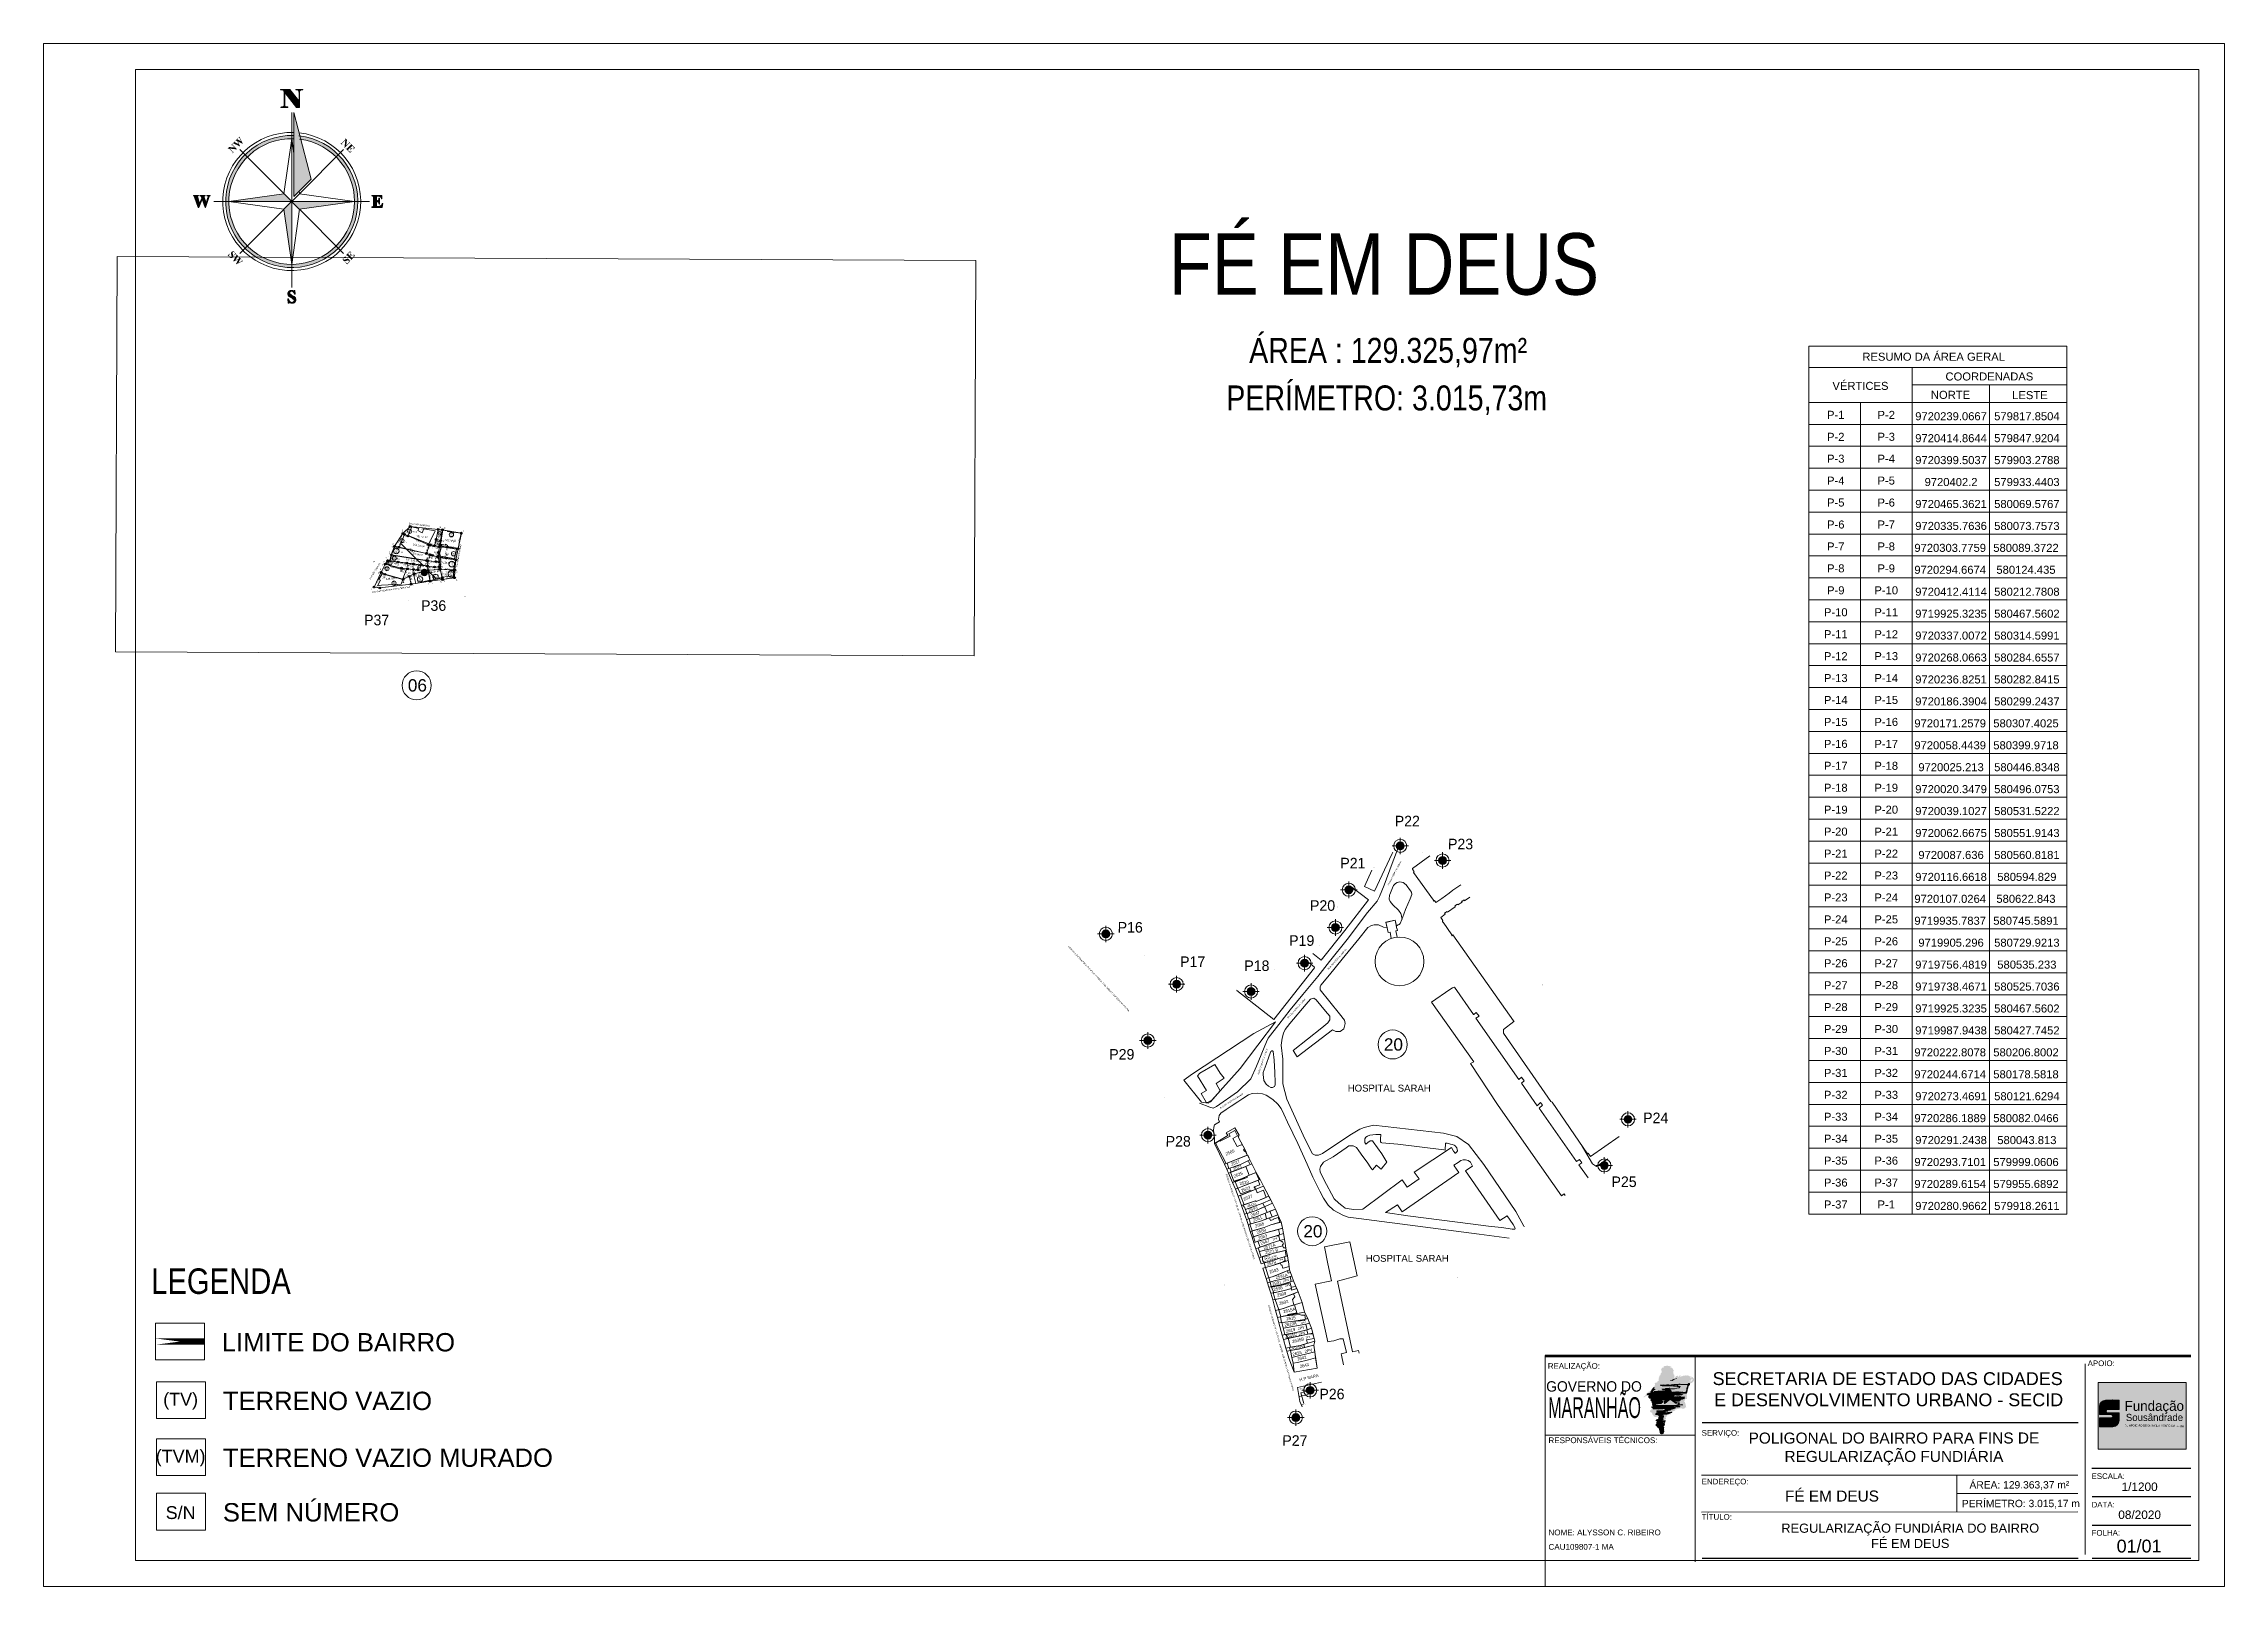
# Model space of a CAD drawing. Extents: x 578787 to 581140, y 9719065 to 9720647.
# Drawn here: x 579697 to 581140, y 9719627 to 9720647 of the extents above; entities that cross this region are included whole.
import ezdxf
from ezdxf.enums import TextEntityAlignment as Align

# ---------------------------------------------------------------- set-up
doc = ezdxf.new("R2010")
doc.units = 0
doc.header["$XCLIPFRAME"] = 2
for name, pattern in [('CONTINUO', [0]), ('HIDDEN', [0.375, 0.25, -0.125]), ('INVISIBLE', [2, -1, -1])]:
    doc.linetypes.add(name, pattern=pattern)
doc.layers.get('0').update_dxf_attribs({"lineweight": 0})
for name, color, linetype, lineweight in [('AREA_DOS_LOTES', 32, 'Continuous', 0), ('ARQ_COTAS', 1, 'Continuous', 0), ('COTAS', 8, 'Continuous', 0), ('COTAS_DOS_LOTES', 41, 'Continuous', 0), ('edifica', 2, 'Continuous', 0), ('EDIFICACAO_NOVO', 4, 'Continuous', 0), ('EDIFICACAO_pol', 254, 'Continuous', 0), ('FL_FORMATO', 1, 'Continuous', 0), ('FORMATO', 1, 'CONTINUO', 0), ('IDENT_DAS_QUADRAS', 41, 'Continuous', 0), ('IMAGEMGEO', 7, 'Continuous', 0), ('Layer2', 2, 'Continuous', 0), ('LOTE_NOVO', 3, 'Continuous', 0), ('LOTES_pol_v1', 7, 'Continuous', 30), ('LTM HOMOLOGADA', 7, 'Continuous', 50), ('NUMERO_DOS_LOTES', 158, 'Continuous', 0), ('Rio Perene', 4, 'Continuous', 13), ('ROGERIO', 2, 'Continuous', 0), ('RW-LOCACAO', 3, 'Continuous', 0), ('RW_NORTE MAGNETICO', 8, 'Continuous', 0), ('TEXTO', 3, 'Continuous', 0), ('Topon de Rua Pavimentada com Meio Fio', 7, 'Continuous', 13), ('TPG_VERTICE', 12, 'Continuous', 0)]:
    doc.layers.add(name, color=color, linetype=linetype, lineweight=lineweight)
doc.layers.add('PONTOS_VERTICES', color=7, linetype='Continuous')
doc.layers.add('SIMBOLO_NOME', color=7, linetype='Continuous')
doc.styles.add('cmnR100_1_500', font='Century Gothic', dxfattribs={"height": 1.25})
doc.styles.add('Neo', font='arial.ttf')
doc.styles.add('SIMBOLO_ATRIBUTOS', font='arial.ttf')
doc.styles.add('SSA', font='Berlin Sans FB Demi')
doc.styles.get("Standard").update_dxf_attribs({"font": 'arial.ttf'})
doc.styles.add('TEXTO DO CARIMBO', font='arial.ttf')
doc.styles.add('TXT', font='arial.ttf', dxfattribs={"width": 0.8, "height": 10})
doc.styles.add('TXT-ESTD', font='Franklin Gothic Book', dxfattribs={"height": 25})
doc.styles.add('TXT_CARIMBO 2', font='arial.ttf')
doc.styles.add('TXT_FORMATO_SWS', font='Swis721 BlkCn BT')
doc.styles.add('TXT_PROJETO', font='Swis721 LtCn BT')
doc.dimstyles.new('CT_POLIGONAL', dxfattribs={"dimtxt": 0.25, "dimasz": 1, "dimexe": 0.065, "dimexo": 0.05, "dimgap": 0.2, "dimtad": 1, "dimtoh": 1, "dimzin": 4, "dimdsep": 46, "dimtxsty": 'TXT_PROJETO', "dimblk1": 'BL100', "dimblk2": 'BL100', "dimsah": 1, "dimcen": 0.09, "dimse1": 1, "dimse2": 1, "dimsd1": 1, "dimsd2": 1, "dimclrd": 1, "dimclrt": 2, "dimadec": 0, "dimazin": 0, "dimtfac": 1, "dimtdec": 4, "dimtmove": 0, "dimatfit": 3, "dimfxl": 0.1, "dimtolj": 1, "dimtzin": 0, "dimarcsym": 0})
picture_1 = doc.add_image_def('image1.jpg', size_in_pixel=(1908, 878))
pattern_1 = [(135, (0, 0), (-30.6549586, -30.6549586), [])]

# ---------------------------------------------------------------- blocks, each defined once
blk = doc.blocks.new('Norte_Padrão CMN')
at = {"layer": 'RW_NORTE MAGNETICO'}
for points in [[(-0.66, 9.59), (-0.66, 9.49), (-0.66, 8.5), (-0.66, 8.4), (-0.67, 8.37), (-0.69, 8.31), (-0.72, 8.27), (-0.76, 8.25), (-0.77, 8.25), (-0.84, 8.24), (-0.89, 8.24), (-0.89, 8.24), (-0.95, 8.23), (-0.95, 8.2), (-0.33, 8.2), (-0.33, 8.23), (-0.38, 8.24), (-0.42, 8.24), (-0.48, 8.25), (-0.53, 8.26), (-0.57, 8.29), (-0.6, 8.33), (-0.61, 8.4), (-0.61, 8.5), (-0.61, 9.51), (-0.61, 9.51), (0.42, 8.2), (0.68, 8.2), (0.68, 9.46), (0.69, 9.56), (0.7, 9.63), (0.73, 9.67), (0.76, 9.7), (0.82, 9.72), (0.86, 9.73), (0.91, 9.73), (0.91, 9.73), (0.97, 9.74), (0.97, 9.77), (0.35, 9.77), (0.35, 9.74), (0.36, 9.74), (0.42, 9.73), (0.45, 9.73), (0.51, 9.72), (0.55, 9.71), (0.6, 9.68), (0.62, 9.64), (0.63, 9.57), (0.64, 9.47), (0.64, 8.78), (0.63, 8.78), (-0.15, 9.77), (-0.97, 9.77), (-0.97, 9.74), (-0.91, 9.74), (-0.88, 9.74), (-0.82, 9.72), (-0.78, 9.71), (-0.73, 9.67), (-0.7, 9.63)], [(0.19, 0.45), (0.19, 7.76), (1.69, 1.95)]]:
    blk.add_hatch(color=1, dxfattribs=at).paths.add_polyline_path(points)
h = blk.add_hatch(color=256, dxfattribs=at)
h.paths.add_polyline_path([(0, 5.76, 0.414214), (-5.76, 0), (-5.48, 0, -0.414214), (0, 5.48)], flags=0)
h.paths.add_polyline_path([(-5.48, 0), (-5.76, 0, 0.414214), (0, -5.76), (0, -5.48, -0.414214)], flags=0)
h.paths.add_polyline_path([(5.76, 0), (5.48, 0, -0.414214), (0, -5.48), (0, -5.76, 0.414214)], flags=0)
h.paths.add_polyline_path([(0, 5.48), (0, 5.76, -0.008141), (0.19, 5.76), (0.19, 5.48, 0.008548), (0, 5.48, 0.008548)], flags=0)
h.paths.add_polyline_path([(5.76, 0), (5.48, 0, 0.377763), (0.69, 5.44), (0.63, 5.72, -0.382562), (5.76, 0, -0.382562)], flags=0)
h = blk.add_hatch(color=256, dxfattribs=at)
h.paths.add_polyline_path([(-5.46, 4.75), (-5.59, 4.62), (-5.58, 4.61), (-5.57, 4.61), (-5.56, 4.62), (-5.54, 4.62), (-5.52, 4.62), (-5.47, 4.61), (-5.18, 4.32), (-5.16, 4.3), (-5.15, 4.29), (-5.15, 4.27), (-5.15, 4.26), (-5.15, 4.25), (-5.15, 4.24), (-5.16, 4.22), (-5.18, 4.21), (-5.16, 4.19), (-5.02, 4.33), (-5.04, 4.35), (-5.05, 4.33), (-5.07, 4.32), (-5.08, 4.32), (-5.1, 4.31), (-5.11, 4.32), (-5.12, 4.32), (-5.14, 4.33), (-5.15, 4.35), (-5.41, 4.61), (-4.79, 4.54), (-4.77, 4.56), (-5.13, 4.93), (-5.14, 4.93), (-5.15, 4.95), (-5.16, 4.96), (-5.17, 4.98), (-5.17, 4.99), (-5.17, 5), (-5.16, 5.01), (-5.15, 5.03), (-5.14, 5.04), (-5.15, 5.06), (-5.3, 4.92), (-5.28, 4.9), (-5.26, 4.92), (-5.25, 4.93), (-5.23, 4.93), (-5.22, 4.93), (-5.21, 4.93), (-5.19, 4.93), (-5.18, 4.92), (-5.16, 4.9), (-4.97, 4.7)], flags=0)
h.paths.add_polyline_path([(-4.96, 5.17), (-4.97, 5.18), (-4.97, 5.2), (-4.97, 5.21), (-4.96, 5.22), (-4.95, 5.24), (-4.96, 5.25), (-5.15, 5.07), (-5.13, 5.05), (-5.13, 5.06), (-5.11, 5.06), (-5.09, 5.07), (-5.08, 5.06), (-5.06, 5.06), (-5.04, 5.05), (-4.53, 4.8), (-4.51, 4.82), (-4.69, 5.24), (-4.29, 5.04), (-4.27, 5.06), (-4.52, 5.55), (-4.52, 5.57), (-4.53, 5.59), (-4.53, 5.6), (-4.54, 5.61), (-4.54, 5.62), (-4.53, 5.64), (-4.52, 5.65), (-4.54, 5.67), (-4.66, 5.56), (-4.64, 5.54), (-4.62, 5.55), (-4.61, 5.56), (-4.6, 5.57), (-4.58, 5.56), (-4.57, 5.55), (-4.56, 5.55), (-4.55, 5.53), (-4.54, 5.52), (-4.54, 5.51), (-4.41, 5.25), (-4.69, 5.39), (-4.69, 5.39), (-4.71, 5.4), (-4.72, 5.41), (-4.73, 5.42), (-4.73, 5.44), (-4.72, 5.45), (-4.71, 5.47), (-4.7, 5.48), (-4.72, 5.5), (-4.92, 5.3), (-4.9, 5.28), (-4.9, 5.28), (-4.88, 5.3), (-4.87, 5.3), (-4.86, 5.31), (-4.84, 5.31), (-4.83, 5.3), (-4.81, 5.3), (-4.75, 5.27), (-4.63, 5), (-4.91, 5.14), (-4.92, 5.15), (-4.94, 5.16)], flags=0)
h = blk.add_hatch(color=256, dxfattribs=at)
h.paths.add_polyline_path([(4.99, 5.05), (5, 5.06), (5.01, 5.07), (5.03, 5.08), (5.04, 5.09), (5.05, 5.09), (5.06, 5.09), (5.07, 5.08), (5.09, 5.07), (5.11, 5.06), (5.12, 5.07), (4.98, 5.21), (4.97, 5.2), (4.98, 5.18), (4.99, 5.17), (5, 5.15), (5, 5.14), (5, 5.13), (4.99, 5.11), (4.98, 5.1), (4.96, 5.08), (4.76, 4.89), (4.82, 5.38), (4.69, 5.51), (4.67, 5.5), (4.68, 5.49), (4.68, 5.48), (4.68, 5.46), (4.68, 5.44), (4.68, 5.4), (4.38, 5.1), (4.36, 5.09), (4.35, 5.08), (4.34, 5.07), (4.32, 5.07), (4.31, 5.07), (4.3, 5.08), (4.29, 5.09), (4.27, 5.1), (4.25, 5.09), (4.39, 4.94), (4.41, 4.96), (4.39, 4.98), (4.38, 4.99), (4.38, 5.01), (4.38, 5.02), (4.38, 5.03), (4.39, 5.05), (4.4, 5.06), (4.41, 5.08), (4.67, 5.33), (4.6, 4.71), (4.62, 4.69)], flags=0)
h.paths.add_polyline_path([(5.24, 4.82), (5.26, 4.84), (5.27, 4.84), (5.28, 4.85), (5.3, 4.84), (5.31, 4.83), (5.33, 4.81), (5.35, 4.79), (5.36, 4.78), (5.37, 4.76), (5.38, 4.75), (5.39, 4.74), (5.4, 4.72), (5.4, 4.71), (5.4, 4.7), (5.41, 4.68), (5.41, 4.67), (5.41, 4.66), (5.4, 4.64), (5.4, 4.63), (5.39, 4.61), (5.39, 4.6), (5.38, 4.58), (5.36, 4.57), (5.38, 4.55), (5.51, 4.68), (5.15, 5.04), (5.13, 5.03), (5.15, 5.01), (5.16, 5), (5.16, 4.98), (5.16, 4.97), (5.16, 4.96), (5.16, 4.95), (5.15, 4.94), (5.14, 4.92), (5.12, 4.91), (4.84, 4.63), (4.84, 4.63), (4.82, 4.62), (4.81, 4.61), (4.8, 4.6), (4.78, 4.6), (4.77, 4.6), (4.76, 4.61), (4.74, 4.62), (4.73, 4.63), (4.71, 4.62), (5.08, 4.25), (5.24, 4.35), (5.22, 4.37), (5.2, 4.36), (5.18, 4.36), (5.17, 4.35), (5.15, 4.35), (5.13, 4.35), (5.12, 4.35), (5.1, 4.35), (5.09, 4.35), (5.07, 4.35), (5.06, 4.36), (5.05, 4.36), (5.04, 4.37), (5.02, 4.37), (5.01, 4.38), (5, 4.39), (4.98, 4.4), (4.97, 4.41), (4.96, 4.42), (4.94, 4.44), (4.92, 4.46), (4.92, 4.47), (4.91, 4.48), (4.92, 4.5), (4.93, 4.51), (4.94, 4.53), (5.08, 4.67), (5.09, 4.66), (5.11, 4.64), (5.12, 4.63), (5.12, 4.61), (5.13, 4.6), (5.13, 4.58), (5.13, 4.57), (5.13, 4.56), (5.13, 4.54), (5.12, 4.53), (5.12, 4.51), (5.11, 4.5), (5.1, 4.48), (5.08, 4.47), (5.1, 4.45), (5.31, 4.66), (5.3, 4.68), (5.29, 4.67), (5.27, 4.66), (5.25, 4.65), (5.24, 4.65), (5.22, 4.64), (5.21, 4.64), (5.2, 4.64), (5.19, 4.64), (5.17, 4.64), (5.16, 4.64), (5.14, 4.65), (5.13, 4.66), (5.12, 4.68), (5.11, 4.69)], flags=0)
for points in [[(-7.63, 0.37), (-7.64, 0.41), (-7.64, 0.43), (-7.62, 0.48), (-7.6, 0.49), (-7.54, 0.49), (-7.54, 0.53), (-8.02, 0.53), (-8.02, 0.49), (-7.98, 0.49), (-7.93, 0.47), (-7.91, 0.46), (-7.89, 0.4), (-7.85, 0.3), (-8.03, -0.16), (-8.2, 0.34), (-8.21, 0.39), (-8.22, 0.43), (-8.2, 0.48), (-8.19, 0.48), (-8.13, 0.49), (-8.13, 0.53), (-8.57, 0.53), (-8.57, 0.49), (-8.56, 0.49), (-8.51, 0.47), (-8.49, 0.45), (-8.47, 0.39), (-8.15, -0.53), (-8.1, -0.53), (-7.82, 0.2), (-7.56, -0.53), (-7.52, -0.53), (-7.23, 0.36), (-7.21, 0.42), (-7.18, 0.46), (-7.17, 0.47), (-7.12, 0.49), (-7.12, 0.53), (-7.39, 0.53), (-7.39, 0.49), (-7.36, 0.49), (-7.31, 0.47), (-7.29, 0.42), (-7.29, 0.41), (-7.3, 0.35), (-7.31, 0.34), (-7.46, -0.13)], [(7.38, 0), (7.39, 0), (7.4, 0), (7.46, -0.01), (7.52, -0.03), (7.55, -0.06), (7.57, -0.07), (7.59, -0.12), (7.61, -0.17), (7.62, -0.24), (7.65, -0.24), (7.65, 0.28), (7.62, 0.28), (7.61, 0.25), (7.6, 0.19), (7.58, 0.14), (7.55, 0.1), (7.52, 0.08), (7.47, 0.06), (7.41, 0.05), (7.39, 0.05), (7.38, 0.05), (7.38, 0.38), (7.38, 0.41), (7.4, 0.46), (7.42, 0.47), (7.49, 0.47), (7.53, 0.47), (7.6, 0.47), (7.65, 0.45), (7.7, 0.44), (7.74, 0.41), (7.78, 0.38), (7.8, 0.34), (7.82, 0.28), (7.83, 0.22), (7.87, 0.22), (7.87, 0.53), (7, 0.53), (7, 0.49), (7.07, 0.48), (7.11, 0.46), (7.11, 0.45), (7.13, 0.4), (7.13, 0.33), (7.13, -0.33), (7.13, -0.34), (7.13, -0.4), (7.1, -0.44), (7.06, -0.46), (6.99, -0.47), (6.99, -0.51), (7.88, -0.51), (7.94, -0.18), (7.9, -0.18), (7.88, -0.21), (7.86, -0.27), (7.82, -0.32), (7.79, -0.35), (7.75, -0.39), (7.71, -0.4), (7.67, -0.42), (7.61, -0.44), (7.55, -0.44), (7.49, -0.45), (7.44, -0.44), (7.4, -0.43), (7.39, -0.41), (7.38, -0.34)], [(-0.03, -8.15), (-0.05, -8.14), (-0.08, -8.12), (-0.1, -8.1), (-0.13, -8.08), (-0.14, -8.06), (-0.15, -8.05), (-0.17, -8.02), (-0.18, -7.99), (-0.18, -7.96), (-0.18, -7.94), (-0.17, -7.91), (-0.15, -7.88), (-0.13, -7.86), (-0.1, -7.84), (-0.07, -7.83), (-0.04, -7.82), (-0.01, -7.82), (0.02, -7.82), (0.05, -7.82), (0.08, -7.83), (0.11, -7.85), (0.13, -7.86), (0.16, -7.89), (0.17, -7.9), (0.19, -7.93), (0.2, -7.95), (0.22, -7.98), (0.23, -8.01), (0.24, -8.04), (0.25, -8.08), (0.29, -8.08), (0.27, -7.76), (0.24, -7.76), (0.22, -7.79), (0.19, -7.8), (0.19, -7.8), (0.16, -7.79), (0.11, -7.78), (0.1, -7.78), (0.07, -7.77), (0.04, -7.76), (0.01, -7.76), (-0.02, -7.76), (-0.05, -7.76), (-0.08, -7.76), (-0.11, -7.77), (-0.14, -7.78), (-0.17, -7.79), (-0.2, -7.8), (-0.22, -7.82), (-0.25, -7.84), (-0.26, -7.85), (-0.28, -7.87), (-0.29, -7.89), (-0.31, -7.92), (-0.32, -7.95), (-0.33, -7.98), (-0.33, -8.01), (-0.33, -8.04), (-0.33, -8.05), (-0.33, -8.09), (-0.33, -8.12), (-0.32, -8.15), (-0.3, -8.18), (-0.29, -8.2), (-0.27, -8.22), (-0.25, -8.25), (-0.23, -8.27), (-0.2, -8.29), (-0.18, -8.31), (-0.14, -8.33), (0.05, -8.44), (0.08, -8.46), (0.11, -8.48), (0.14, -8.5), (0.16, -8.51), (0.17, -8.53), (0.18, -8.54), (0.2, -8.57), (0.21, -8.6), (0.21, -8.63), (0.21, -8.65), (0.2, -8.68), (0.19, -8.71), (0.18, -8.73), (0.16, -8.76), (0.14, -8.77), (0.11, -8.78), (0.08, -8.79), (0.05, -8.8), (0.02, -8.8), (-0.01, -8.8), (-0.04, -8.8), (-0.07, -8.79), (-0.09, -8.78), (-0.12, -8.76), (-0.15, -8.74), (-0.17, -8.72), (-0.18, -8.71), (-0.2, -8.69), (-0.21, -8.67), (-0.23, -8.64), (-0.24, -8.61), (-0.26, -8.58), (-0.27, -8.55), (-0.28, -8.52), (-0.29, -8.48), (-0.33, -8.48), (-0.32, -8.85), (-0.28, -8.85), (-0.26, -8.82), (-0.23, -8.81), (-0.22, -8.81), (-0.19, -8.82), (-0.16, -8.82), (-0.11, -8.84), (-0.08, -8.84), (-0.05, -8.85), (-0.02, -8.86), (0.01, -8.86), (0.04, -8.86), (0.05, -8.86), (0.08, -8.86), (0.11, -8.85), (0.14, -8.85), (0.17, -8.84), (0.2, -8.82), (0.23, -8.81), (0.25, -8.79), (0.27, -8.77), (0.29, -8.75), (0.31, -8.73), (0.33, -8.7), (0.34, -8.67), (0.35, -8.64), (0.36, -8.61), (0.36, -8.58), (0.36, -8.55), (0.36, -8.53), (0.36, -8.5), (0.35, -8.47), (0.34, -8.44), (0.33, -8.41), (0.32, -8.38), (0.31, -8.38), (0.3, -8.36), (0.28, -8.34), (0.25, -8.31), (0.23, -8.29), (0.2, -8.28), (0.17, -8.26)]]:
    blk.add_hatch(color=7, dxfattribs=at).paths.add_polyline_path(points, flags=0)
h = blk.add_hatch(color=256, dxfattribs=at)
h.paths.add_polyline_path([(-0.67, 0.67), (-5.48, 0), (0, 0)], flags=0)
h.paths.add_polyline_path([(0, 0), (-0.69, -0.67), (0, -5.48)], flags=0)
h.paths.add_polyline_path([(5.48, 0), (0, 0), (0.67, -0.67)], flags=0)
h = blk.add_hatch(color=256, dxfattribs=at)
h.paths.add_polyline_path([(-5.09, -4.76), (-5.09, -4.75), (-5.09, -4.73), (-5.09, -4.72), (-5.1, -4.7), (-5.1, -4.68), (-5.11, -4.67), (-5.11, -4.65), (-5.14, -4.56), (-5.14, -4.55), (-5.15, -4.53), (-5.15, -4.52), (-5.16, -4.5), (-5.16, -4.49), (-5.16, -4.47), (-5.16, -4.46), (-5.15, -4.44), (-5.14, -4.43), (-5.13, -4.42), (-5.11, -4.4), (-5.1, -4.4), (-5.08, -4.39), (-5.07, -4.39), (-5.06, -4.4), (-5.04, -4.4), (-5.03, -4.41), (-5.01, -4.42), (-5, -4.43), (-4.99, -4.44), (-4.98, -4.46), (-4.97, -4.47), (-4.97, -4.49), (-4.96, -4.5), (-4.96, -4.52), (-4.96, -4.54), (-4.96, -4.55), (-4.96, -4.56), (-4.96, -4.58), (-4.97, -4.59), (-4.97, -4.61), (-4.98, -4.62), (-4.99, -4.64), (-4.99, -4.66), (-5, -4.67), (-4.99, -4.69), (-4.85, -4.55), (-4.86, -4.53), (-4.87, -4.54), (-4.89, -4.54), (-4.9, -4.53), (-4.91, -4.52), (-4.92, -4.5), (-4.93, -4.48), (-4.94, -4.47), (-4.95, -4.45), (-4.96, -4.44), (-4.97, -4.43), (-4.98, -4.41), (-4.99, -4.4), (-5, -4.39), (-5.01, -4.38), (-5.03, -4.37), (-5.04, -4.36), (-5.05, -4.35), (-5.07, -4.35), (-5.08, -4.34), (-5.1, -4.34), (-5.11, -4.34), (-5.13, -4.34), (-5.14, -4.34), (-5.16, -4.35), (-5.17, -4.35), (-5.19, -4.36), (-5.2, -4.36), (-5.22, -4.37), (-5.23, -4.38), (-5.24, -4.4), (-5.25, -4.41), (-5.27, -4.42), (-5.27, -4.43), (-5.28, -4.45), (-5.29, -4.46), (-5.29, -4.48), (-5.29, -4.49), (-5.3, -4.5), (-5.3, -4.52), (-5.3, -4.53), (-5.3, -4.55), (-5.29, -4.56), (-5.29, -4.58), (-5.29, -4.6), (-5.28, -4.62), (-5.28, -4.64), (-5.25, -4.72), (-5.25, -4.73), (-5.24, -4.75), (-5.24, -4.76), (-5.24, -4.78), (-5.24, -4.79), (-5.24, -4.8), (-5.25, -4.82), (-5.25, -4.83), (-5.27, -4.84), (-5.28, -4.85), (-5.29, -4.86), (-5.31, -4.87), (-5.32, -4.87), (-5.34, -4.87), (-5.36, -4.87), (-5.37, -4.86), (-5.39, -4.85), (-5.4, -4.84), (-5.41, -4.83), (-5.42, -4.82), (-5.43, -4.81), (-5.44, -4.79), (-5.45, -4.78), (-5.45, -4.76), (-5.46, -4.75), (-5.46, -4.73), (-5.46, -4.72), (-5.46, -4.71), (-5.46, -4.69), (-5.45, -4.68), (-5.45, -4.66), (-5.44, -4.65), (-5.44, -4.63), (-5.43, -4.62), (-5.42, -4.6), (-5.41, -4.59), (-5.4, -4.57), (-5.42, -4.55), (-5.58, -4.71), (-5.56, -4.72), (-5.55, -4.72), (-5.54, -4.72), (-5.52, -4.73), (-5.51, -4.74), (-5.51, -4.75), (-5.49, -4.77), (-5.49, -4.78), (-5.48, -4.8), (-5.47, -4.81), (-5.46, -4.83), (-5.45, -4.84), (-5.44, -4.85), (-5.43, -4.86), (-5.42, -4.87), (-5.41, -4.88), (-5.39, -4.89), (-5.38, -4.9), (-5.36, -4.91), (-5.35, -4.92), (-5.34, -4.92), (-5.32, -4.93), (-5.31, -4.93), (-5.29, -4.93), (-5.28, -4.93), (-5.26, -4.93), (-5.25, -4.93), (-5.23, -4.93), (-5.22, -4.92), (-5.2, -4.92), (-5.19, -4.91), (-5.17, -4.9), (-5.16, -4.89), (-5.15, -4.88), (-5.14, -4.87), (-5.13, -4.85), (-5.12, -4.84), (-5.11, -4.83), (-5.1, -4.81), (-5.1, -4.8), (-5.09, -4.78), (-5.09, -4.78)], flags=0)
h.paths.add_polyline_path([(-4.75, -4.83), (-4.74, -4.82), (-4.73, -4.8), (-4.72, -4.79), (-4.71, -4.78), (-4.69, -4.78), (-4.68, -4.78), (-4.67, -4.79), (-4.66, -4.8), (-4.64, -4.78), (-4.82, -4.59), (-4.84, -4.61), (-4.83, -4.62), (-4.82, -4.63), (-4.82, -4.65), (-4.82, -4.66), (-4.83, -4.68), (-4.84, -4.7), (-5.1, -5.21), (-5.08, -5.23), (-4.66, -5.05), (-4.86, -5.46), (-4.84, -5.47), (-4.35, -5.24), (-4.33, -5.23), (-4.31, -5.22), (-4.3, -5.22), (-4.29, -5.22), (-4.27, -5.22), (-4.26, -5.22), (-4.24, -5.23), (-4.23, -5.21), (-4.34, -5.1), (-4.36, -5.11), (-4.34, -5.13), (-4.34, -5.14), (-4.33, -5.16), (-4.34, -5.17), (-4.35, -5.19), (-4.35, -5.19), (-4.36, -5.2), (-4.38, -5.21), (-4.39, -5.21), (-4.65, -5.34), (-4.5, -5.06), (-4.5, -5.06), (-4.49, -5.04), (-4.48, -5.03), (-4.47, -5.02), (-4.45, -5.02), (-4.44, -5.03), (-4.43, -5.04), (-4.42, -5.05), (-4.4, -5.03), (-4.6, -4.83), (-4.61, -4.85), (-4.61, -4.85), (-4.6, -4.87), (-4.59, -4.88), (-4.58, -4.89), (-4.58, -4.9), (-4.59, -4.92), (-4.6, -4.94), (-4.63, -5), (-4.89, -5.11)], flags=0)
h = blk.add_hatch(color=256, dxfattribs=at)
h.paths.add_polyline_path([(4.95, -5.01), (4.93, -5), (4.92, -5), (4.9, -5), (4.89, -4.99), (4.88, -4.99), (4.87, -4.99), (4.86, -4.99), (4.84, -4.99), (4.83, -5), (4.81, -5), (4.79, -5), (4.77, -5.01), (4.75, -5.02), (4.66, -5.05), (4.66, -5.05), (4.64, -5.06), (4.63, -5.07), (4.61, -5.07), (4.59, -5.07), (4.58, -5.07), (4.57, -5.07), (4.55, -5.07), (4.54, -5.06), (4.52, -5.05), (4.51, -5.03), (4.5, -5.02), (4.5, -5), (4.5, -4.99), (4.5, -4.97), (4.51, -4.96), (4.51, -4.94), (4.52, -4.93), (4.53, -4.92), (4.55, -4.9), (4.56, -4.89), (4.57, -4.89), (4.59, -4.88), (4.6, -4.88), (4.62, -4.87), (4.64, -4.87), (4.65, -4.87), (4.66, -4.87), (4.68, -4.87), (4.69, -4.88), (4.71, -4.88), (4.72, -4.89), (4.74, -4.89), (4.76, -4.9), (4.77, -4.91), (4.79, -4.89), (4.64, -4.76), (4.63, -4.77), (4.63, -4.78), (4.64, -4.8), (4.63, -4.81), (4.62, -4.82), (4.6, -4.83), (4.58, -4.85), (4.57, -4.85), (4.55, -4.86), (4.54, -4.87), (4.53, -4.88), (4.51, -4.89), (4.5, -4.91), (4.49, -4.92), (4.48, -4.93), (4.47, -4.94), (4.47, -4.96), (4.46, -4.97), (4.45, -4.99), (4.45, -5), (4.45, -5.02), (4.45, -5.04), (4.45, -5.05), (4.45, -5.06), (4.46, -5.08), (4.46, -5.09), (4.47, -5.11), (4.48, -5.12), (4.49, -5.14), (4.5, -5.15), (4.51, -5.16), (4.52, -5.17), (4.54, -5.18), (4.55, -5.19), (4.56, -5.2), (4.58, -5.2), (4.59, -5.21), (4.61, -5.21), (4.62, -5.21), (4.63, -5.21), (4.65, -5.21), (4.66, -5.21), (4.68, -5.2), (4.7, -5.2), (4.71, -5.19), (4.73, -5.19), (4.75, -5.18), (4.84, -5.15), (4.84, -5.15), (4.86, -5.14), (4.88, -5.14), (4.89, -5.14), (4.91, -5.14), (4.93, -5.14), (4.94, -5.15), (4.96, -5.16), (4.97, -5.17), (4.98, -5.19), (4.98, -5.2), (4.99, -5.22), (4.99, -5.24), (4.99, -5.25), (4.98, -5.27), (4.97, -5.28), (4.97, -5.3), (4.95, -5.31), (4.94, -5.32), (4.93, -5.33), (4.92, -5.34), (4.9, -5.35), (4.89, -5.35), (4.87, -5.36), (4.86, -5.36), (4.84, -5.36), (4.83, -5.36), (4.82, -5.36), (4.8, -5.36), (4.79, -5.35), (4.77, -5.35), (4.76, -5.34), (4.74, -5.34), (4.72, -5.33), (4.71, -5.32), (4.69, -5.31), (4.67, -5.33), (4.84, -5.48), (4.85, -5.47), (4.85, -5.45), (4.84, -5.44), (4.85, -5.42), (4.86, -5.42), (4.88, -5.41), (4.9, -5.39), (4.91, -5.39), (4.92, -5.38), (4.94, -5.37), (4.95, -5.36), (4.96, -5.35), (4.97, -5.34), (4.98, -5.33), (4.99, -5.31), (5, -5.3), (5.01, -5.29), (5.02, -5.27), (5.03, -5.26), (5.04, -5.24), (5.04, -5.23), (5.04, -5.21), (5.05, -5.2), (5.05, -5.18), (5.05, -5.17), (5.05, -5.15), (5.04, -5.14), (5.04, -5.12), (5.04, -5.11), (5.03, -5.1), (5.02, -5.08), (5.01, -5.07), (5, -5.06), (4.99, -5.04), (4.98, -5.03), (4.96, -5.02)], flags=0)
h.paths.add_polyline_path([(5.1, -4.75), (5.11, -4.74), (5.12, -4.73), (5.14, -4.72), (5.15, -4.71), (5.16, -4.7), (5.18, -4.7), (5.19, -4.7), (5.21, -4.7), (5.22, -4.7), (5.23, -4.71), (5.25, -4.71), (5.26, -4.72), (5.28, -4.73), (5.3, -4.75), (5.31, -4.73), (5.09, -4.52), (5.07, -4.54), (5.09, -4.55), (5.1, -4.57), (5.11, -4.58), (5.11, -4.6), (5.12, -4.61), (5.12, -4.62), (5.12, -4.64), (5.12, -4.65), (5.12, -4.66), (5.12, -4.68), (5.11, -4.69), (5.1, -4.71), (5.09, -4.72), (5.07, -4.73), (4.94, -4.6), (4.92, -4.58), (4.91, -4.57), (4.91, -4.56), (4.92, -4.54), (4.93, -4.53), (4.94, -4.51), (4.95, -4.51), (4.96, -4.49), (4.97, -4.48), (4.99, -4.47), (5, -4.46), (5.02, -4.45), (5.03, -4.44), (5.04, -4.44), (5.05, -4.43), (5.07, -4.43), (5.08, -4.43), (5.1, -4.43), (5.11, -4.43), (5.13, -4.43), (5.14, -4.44), (5.16, -4.45), (5.17, -4.46), (5.19, -4.47), (5.2, -4.45), (5.07, -4.33), (4.72, -4.7), (4.73, -4.72), (4.75, -4.7), (4.76, -4.69), (4.78, -4.68), (4.79, -4.68), (4.8, -4.68), (4.81, -4.69), (4.82, -4.7), (4.84, -4.71), (4.86, -4.72), (5.14, -4.99), (5.14, -4.99), (5.16, -5.01), (5.17, -5.02), (5.17, -5.04), (5.17, -5.05), (5.17, -5.06), (5.17, -5.08), (5.16, -5.09), (5.14, -5.11), (5.16, -5.12), (5.52, -4.74), (5.4, -4.59), (5.39, -4.6), (5.39, -4.62), (5.4, -4.64), (5.41, -4.66), (5.41, -4.67), (5.41, -4.69), (5.41, -4.7), (5.41, -4.72), (5.41, -4.73), (5.41, -4.75), (5.41, -4.76), (5.4, -4.77), (5.4, -4.79), (5.39, -4.8), (5.39, -4.81), (5.38, -4.83), (5.37, -4.84), (5.36, -4.86), (5.34, -4.87), (5.33, -4.89), (5.31, -4.9), (5.3, -4.91), (5.29, -4.92), (5.27, -4.91), (5.26, -4.9), (5.24, -4.89)], flags=0)
at = {"layer": 'RW_NORTE MAGNETICO', "color": 1}
for p, q in [((0, -7.49), (0, 7.76)), ((0, 5.48), (-0.69, 0.67)), ((0, 5.48), (0.19, 4.18)), ((-6.78, 0), (6.78, 0)), ((-5.48, 0), (-0.69, 0.67)), ((-0.69, 0.69), (0.69, -0.69)), ((-0.69, -0.67), (0.69, 0.67)), ((0.66, 0.92), (0.69, 0.67)), ((5.48, 0), (0.69, 0.67)), ((-5.48, 0), (-0.69, -0.67)), ((0, -5.48), (-0.69, -0.67)), ((0, -5.48), (0.69, -0.67)), ((5.48, 0), (0.69, -0.67))]:
    blk.add_line(p, q, dxfattribs=at)
at = {"layer": 'RW_NORTE MAGNETICO'}
for p, q in [((-0.69, 0.69), (-4.52, 4.52)), ((0.69, 0.67), (4.52, 4.52)), ((-0.69, -0.69), (-4.52, -4.52)), ((0.69, -0.67), (4.52, -4.52))]:
    blk.add_line(p, q, dxfattribs=at)
at = {"layer": 'RW_NORTE MAGNETICO', "color": 1}
for points in [[(-0.66, 9.59), (-0.66, 9.49), (-0.66, 8.5), (-0.66, 8.4), (-0.67, 8.37), (-0.69, 8.31), (-0.72, 8.27), (-0.76, 8.25), (-0.77, 8.25), (-0.84, 8.24), (-0.89, 8.24), (-0.89, 8.24), (-0.95, 8.23), (-0.95, 8.2), (-0.33, 8.2), (-0.33, 8.23), (-0.38, 8.24), (-0.42, 8.24), (-0.48, 8.25), (-0.53, 8.26), (-0.57, 8.29), (-0.6, 8.33), (-0.61, 8.4), (-0.61, 8.5), (-0.61, 9.51), (-0.61, 9.51), (0.42, 8.2), (0.68, 8.2), (0.68, 9.46), (0.69, 9.56), (0.7, 9.63), (0.73, 9.67), (0.76, 9.7), (0.82, 9.72), (0.86, 9.73), (0.91, 9.73), (0.91, 9.73), (0.97, 9.74), (0.97, 9.77), (0.35, 9.77), (0.35, 9.74), (0.36, 9.74), (0.42, 9.73), (0.45, 9.73), (0.51, 9.72), (0.55, 9.71), (0.6, 9.68), (0.62, 9.64), (0.63, 9.57), (0.64, 9.47), (0.64, 8.78), (0.63, 8.78), (-0.15, 9.77), (-0.97, 9.77), (-0.97, 9.74), (-0.91, 9.74), (-0.88, 9.74), (-0.82, 9.72), (-0.78, 9.71), (-0.73, 9.67), (-0.7, 9.63)], [(0.19, 0.45), (0.19, 7.76), (1.69, 1.95)]]:
    blk.add_lwpolyline(points, close=True, dxfattribs=at)
at = {"layer": 'RW_NORTE MAGNETICO', "color": 7}
for points in [[(-7.63, 0.37), (-7.64, 0.41), (-7.64, 0.43), (-7.62, 0.48), (-7.6, 0.49), (-7.54, 0.49), (-7.54, 0.53), (-8.02, 0.53), (-8.02, 0.49), (-7.98, 0.49), (-7.93, 0.47), (-7.91, 0.46), (-7.89, 0.4), (-7.85, 0.3), (-8.03, -0.16), (-8.2, 0.34), (-8.21, 0.39), (-8.22, 0.43), (-8.2, 0.48), (-8.19, 0.48), (-8.13, 0.49), (-8.13, 0.53), (-8.57, 0.53), (-8.57, 0.49), (-8.56, 0.49), (-8.51, 0.47), (-8.49, 0.45), (-8.47, 0.39), (-8.15, -0.53), (-8.1, -0.53), (-7.82, 0.2), (-7.56, -0.53), (-7.52, -0.53), (-7.23, 0.36), (-7.21, 0.42), (-7.18, 0.46), (-7.17, 0.47), (-7.12, 0.49), (-7.12, 0.53), (-7.39, 0.53), (-7.39, 0.49), (-7.36, 0.49), (-7.31, 0.47), (-7.29, 0.42), (-7.29, 0.41), (-7.3, 0.35), (-7.31, 0.34), (-7.46, -0.13)], [(-7.54, 0.53), (-8.02, 0.53), (-8.02, 0.49), (-7.98, 0.49), (-7.93, 0.47), (-7.91, 0.46), (-7.89, 0.4), (-7.85, 0.3), (-8.03, -0.16), (-8.2, 0.34), (-8.21, 0.39), (-8.22, 0.43), (-8.2, 0.48), (-8.19, 0.48), (-8.13, 0.49), (-8.13, 0.53), (-8.57, 0.53), (-8.57, 0.49), (-8.56, 0.49), (-8.51, 0.47), (-8.49, 0.45), (-8.47, 0.39), (-8.15, -0.53), (-8.1, -0.53), (-7.82, 0.2), (-7.56, -0.53), (-7.52, -0.53), (-7.23, 0.36), (-7.21, 0.42), (-7.18, 0.46), (-7.17, 0.47), (-7.12, 0.49), (-7.12, 0.53), (-7.39, 0.53), (-7.39, 0.49), (-7.36, 0.49), (-7.31, 0.47), (-7.31, 0.47), (-7.29, 0.42), (-7.29, 0.41), (-7.3, 0.35), (-7.31, 0.34), (-7.46, -0.13), (-7.63, 0.37), (-7.64, 0.41), (-7.64, 0.43), (-7.64, 0.43), (-7.62, 0.48), (-7.6, 0.49), (-7.54, 0.49)], [(7.38, 0), (7.39, 0), (7.4, 0), (7.46, -0.01), (7.52, -0.03), (7.55, -0.06), (7.57, -0.07), (7.59, -0.12), (7.61, -0.17), (7.62, -0.24), (7.65, -0.24), (7.65, 0.28), (7.62, 0.28), (7.61, 0.25), (7.6, 0.19), (7.58, 0.14), (7.55, 0.1), (7.52, 0.08), (7.47, 0.06), (7.41, 0.05), (7.39, 0.05), (7.38, 0.05), (7.38, 0.38), (7.38, 0.41), (7.4, 0.46), (7.42, 0.47), (7.49, 0.47), (7.53, 0.47), (7.6, 0.47), (7.65, 0.45), (7.7, 0.44), (7.74, 0.41), (7.78, 0.38), (7.8, 0.34), (7.82, 0.28), (7.83, 0.22), (7.87, 0.22), (7.87, 0.53), (7, 0.53), (7, 0.49), (7.07, 0.48), (7.11, 0.46), (7.11, 0.45), (7.13, 0.4), (7.13, 0.33), (7.13, -0.33), (7.13, -0.34), (7.13, -0.4), (7.1, -0.44), (7.06, -0.46), (6.99, -0.47), (6.99, -0.51), (7.88, -0.51), (7.94, -0.18), (7.9, -0.18), (7.88, -0.21), (7.86, -0.27), (7.82, -0.32), (7.79, -0.35), (7.75, -0.39), (7.71, -0.4), (7.67, -0.42), (7.61, -0.44), (7.55, -0.44), (7.49, -0.45), (7.44, -0.44), (7.4, -0.43), (7.39, -0.41), (7.38, -0.34)], [(-0.03, -8.15), (-0.05, -8.14), (-0.08, -8.12), (-0.1, -8.1), (-0.13, -8.08), (-0.14, -8.06), (-0.15, -8.05), (-0.17, -8.02), (-0.18, -7.99), (-0.18, -7.96), (-0.18, -7.94), (-0.17, -7.91), (-0.15, -7.88), (-0.13, -7.86), (-0.1, -7.84), (-0.07, -7.83), (-0.04, -7.82), (-0.01, -7.82), (0.02, -7.82), (0.05, -7.82), (0.08, -7.83), (0.11, -7.85), (0.13, -7.86), (0.16, -7.89), (0.17, -7.9), (0.19, -7.93), (0.2, -7.95), (0.22, -7.98), (0.23, -8.01), (0.24, -8.04), (0.25, -8.08), (0.29, -8.08), (0.27, -7.76), (0.24, -7.76), (0.22, -7.79), (0.19, -7.8), (0.19, -7.8), (0.16, -7.79), (0.11, -7.78), (0.1, -7.78), (0.07, -7.77), (0.04, -7.76), (0.01, -7.76), (-0.02, -7.76), (-0.05, -7.76), (-0.08, -7.76), (-0.11, -7.77), (-0.14, -7.78), (-0.17, -7.79), (-0.2, -7.8), (-0.22, -7.82), (-0.25, -7.84), (-0.26, -7.85), (-0.28, -7.87), (-0.29, -7.89), (-0.31, -7.92), (-0.32, -7.95), (-0.33, -7.98), (-0.33, -8.01), (-0.33, -8.04), (-0.33, -8.05), (-0.33, -8.09), (-0.33, -8.12), (-0.32, -8.15), (-0.3, -8.18), (-0.29, -8.2), (-0.27, -8.22), (-0.25, -8.25), (-0.23, -8.27), (-0.2, -8.29), (-0.18, -8.31), (-0.14, -8.33), (0.05, -8.44), (0.08, -8.46), (0.11, -8.48), (0.14, -8.5), (0.16, -8.51), (0.17, -8.53), (0.18, -8.54), (0.2, -8.57), (0.21, -8.6), (0.21, -8.63), (0.21, -8.65), (0.2, -8.68), (0.19, -8.71), (0.18, -8.73), (0.16, -8.76), (0.14, -8.77), (0.11, -8.78), (0.08, -8.79), (0.05, -8.8), (0.02, -8.8), (-0.01, -8.8), (-0.04, -8.8), (-0.07, -8.79), (-0.09, -8.78), (-0.12, -8.76), (-0.15, -8.74), (-0.17, -8.72), (-0.18, -8.71), (-0.2, -8.69), (-0.21, -8.67), (-0.23, -8.64), (-0.24, -8.61), (-0.26, -8.58), (-0.27, -8.55), (-0.28, -8.52), (-0.29, -8.48), (-0.33, -8.48), (-0.32, -8.85), (-0.28, -8.85), (-0.26, -8.82), (-0.23, -8.81), (-0.22, -8.81), (-0.19, -8.82), (-0.16, -8.82), (-0.11, -8.84), (-0.08, -8.84), (-0.05, -8.85), (-0.02, -8.86), (0.01, -8.86), (0.04, -8.86), (0.05, -8.86), (0.08, -8.86), (0.11, -8.85), (0.14, -8.85), (0.17, -8.84), (0.2, -8.82), (0.23, -8.81), (0.25, -8.79), (0.27, -8.77), (0.29, -8.75), (0.31, -8.73), (0.33, -8.7), (0.34, -8.67), (0.35, -8.64), (0.36, -8.61), (0.36, -8.58), (0.36, -8.55), (0.36, -8.53), (0.36, -8.5), (0.35, -8.47), (0.34, -8.44), (0.33, -8.41), (0.32, -8.38), (0.31, -8.38), (0.3, -8.36), (0.28, -8.34), (0.25, -8.31), (0.23, -8.29), (0.2, -8.28), (0.17, -8.26)]]:
    blk.add_lwpolyline(points, close=True, dxfattribs=at)
for points in [[(7.07, 0.48), (7.11, 0.46), (7.11, 0.45), (7.13, 0.4), (7.13, 0.33), (7.13, -0.33), (7.13, -0.34), (7.13, -0.4), (7.1, -0.44), (7.1, -0.44), (7.06, -0.46), (6.99, -0.47), (6.99, -0.51), (7.88, -0.51), (7.94, -0.18)], [(7.87, 0.53), (7, 0.53), (7, 0.49), (7, 0.49), (7.07, 0.48)], [(7.41, 0.05), (7.39, 0.05), (7.38, 0.05), (7.38, 0.38), (7.38, 0.41), (7.4, 0.46), (7.42, 0.47), (7.49, 0.47)], [(7.39, 0), (7.4, 0), (7.46, -0.01), (7.52, -0.03), (7.55, -0.06), (7.57, -0.07), (7.59, -0.12), (7.61, -0.17), (7.62, -0.24), (7.65, -0.24), (7.65, 0.28)], [(7.65, 0.28), (7.62, 0.28), (7.61, 0.25), (7.6, 0.19), (7.58, 0.14), (7.55, 0.1), (7.52, 0.08), (7.47, 0.06), (7.41, 0.05)], [(7.49, 0.47), (7.53, 0.47), (7.6, 0.47), (7.65, 0.45), (7.7, 0.44), (7.74, 0.41), (7.78, 0.38), (7.8, 0.34), (7.82, 0.28), (7.83, 0.22), (7.87, 0.22), (7.87, 0.53)], [(7.49, -0.45), (7.44, -0.44), (7.4, -0.43), (7.39, -0.41), (7.38, -0.34), (7.38, 0), (7.39, 0)], [(7.94, -0.18), (7.9, -0.18), (7.88, -0.21), (7.86, -0.27), (7.82, -0.32), (7.79, -0.35), (7.75, -0.39), (7.71, -0.4), (7.67, -0.42), (7.61, -0.44), (7.55, -0.44), (7.49, -0.45)], [(0.23, -8.81), (0.2, -8.82), (0.17, -8.84), (0.14, -8.85), (0.11, -8.85), (0.08, -8.86), (0.05, -8.86), (0.04, -8.86), (0.01, -8.86), (-0.02, -8.86), (-0.05, -8.85), (-0.08, -8.84), (-0.11, -8.84), (-0.16, -8.82), (-0.19, -8.82), (-0.22, -8.81), (-0.23, -8.81), (-0.22, -8.81), (-0.19, -8.82), (-0.16, -8.82), (-0.11, -8.84), (-0.08, -8.84), (-0.05, -8.85), (-0.02, -8.86), (0.01, -8.86), (0.04, -8.86), (0.05, -8.86), (0.08, -8.86), (0.11, -8.85), (0.14, -8.85), (0.17, -8.84), (0.2, -8.82), (0.23, -8.81), (0.25, -8.79), (0.27, -8.77), (0.29, -8.75), (0.31, -8.73), (0.33, -8.7), (0.34, -8.67), (0.35, -8.64), (0.36, -8.61), (0.36, -8.58), (0.36, -8.55), (0.36, -8.53), (0.36, -8.5), (0.35, -8.47), (0.34, -8.44), (0.33, -8.41), (0.32, -8.38), (0.31, -8.38), (0.3, -8.36), (0.28, -8.34), (0.25, -8.31), (0.23, -8.29), (0.2, -8.28), (0.17, -8.26), (-0.03, -8.15), (-0.05, -8.14), (-0.08, -8.12), (-0.1, -8.1), (-0.13, -8.08), (-0.14, -8.06), (-0.15, -8.05), (-0.17, -8.02), (-0.18, -7.99), (-0.18, -7.96), (-0.18, -7.94), (-0.17, -7.91), (-0.15, -7.88), (-0.13, -7.86), (-0.13, -7.85), (-0.1, -7.84), (-0.07, -7.83), (-0.04, -7.82), (-0.01, -7.82), (0.02, -7.82), (0.05, -7.82), (0.08, -7.83), (0.11, -7.85), (0.13, -7.86), (0.16, -7.89), (0.17, -7.9), (0.19, -7.93), (0.2, -7.95), (0.22, -7.98), (0.23, -8.01), (0.24, -8.04), (0.25, -8.08), (0.29, -8.08), (0.27, -7.76), (0.24, -7.76), (0.24, -7.76), (0.22, -7.79), (0.19, -7.8), (0.19, -7.8), (0.16, -7.79), (0.11, -7.78), (0.1, -7.78), (0.07, -7.77), (0.04, -7.76), (0.01, -7.76), (-0.02, -7.76), (-0.05, -7.76), (-0.08, -7.76), (-0.11, -7.77), (-0.14, -7.78), (-0.17, -7.79), (-0.2, -7.8), (-0.22, -7.82), (-0.25, -7.84), (-0.26, -7.85), (-0.28, -7.87), (-0.29, -7.89), (-0.31, -7.92), (-0.32, -7.95), (-0.33, -7.98), (-0.33, -8.01), (-0.33, -8.04), (-0.33, -8.05), (-0.33, -8.09), (-0.33, -8.12), (-0.32, -8.15), (-0.3, -8.18), (-0.29, -8.2), (-0.29, -8.2), (-0.27, -8.22), (-0.25, -8.25), (-0.23, -8.27), (-0.2, -8.29), (-0.18, -8.31), (-0.14, -8.33), (0.05, -8.44), (0.08, -8.46), (0.11, -8.48), (0.14, -8.5), (0.16, -8.51), (0.17, -8.53), (0.18, -8.54), (0.2, -8.57), (0.21, -8.6), (0.21, -8.63), (0.21, -8.65), (0.2, -8.68), (0.19, -8.71), (0.18, -8.73), (0.16, -8.76), (0.14, -8.77), (0.11, -8.78), (0.08, -8.79), (0.05, -8.8), (0.02, -8.8), (-0.01, -8.8), (-0.04, -8.8), (-0.07, -8.79), (-0.09, -8.78), (-0.12, -8.76), (-0.15, -8.74), (-0.17, -8.72), (-0.18, -8.71), (-0.2, -8.69), (-0.21, -8.67), (-0.23, -8.64), (-0.24, -8.61), (-0.26, -8.58), (-0.27, -8.55), (-0.28, -8.52), (-0.29, -8.48), (-0.33, -8.48), (-0.32, -8.85), (-0.28, -8.85), (-0.28, -8.85), (-0.26, -8.82), (-0.26, -8.82), (-0.23, -8.81)]]:
    blk.add_lwpolyline(points, dxfattribs=at)
at = {"layer": 'RW_NORTE MAGNETICO'}
for radius, start, end in [(6.02, 88.214, 83.8245), (5.76, 88.1343, 83.7399), (5.48, 88.041, 82.7789)]:
    blk.add_arc((0, 0), radius, start, end, dxfattribs=at)
at = {"layer": 'RW_NORTE MAGNETICO', "color": 1}
blk.add_arc((-2.9, 2.89), 2.5, 276.5124, 276.5124, dxfattribs=at)
blk = doc.blocks.new('LOGO-ESTD')
h = blk.add_hatch(color=22)
h.paths.add_polyline_path([(-0.31, 4.4), (-0.2, 4.75), (-0.27, 4.9), (-0.47, 4.8), (-0.5, 4.72), (-0.56, 4.6), (-0.64, 4.5), (-0.76, 4.43), (-0.84, 4.43), (-0.93, 4.43), (-0.98, 4.43), (-1.09, 4.38), (-1.21, 4.32), (-1.31, 4.28), (-1.34, 4.24), (-1.24, 4.09), (-1.24, 3.98), (-1.18, 3.91), (-1.15, 3.84), (-1.11, 3.92), (-1.04, 3.92), (-1.01, 3.97), (-1.01, 4.06), (-1.01, 4.16), (-0.89, 4.23), (-0.77, 4.21), (-0.77, 4.14), (0.18, 4.24)], flags=0)
h.paths.add_polyline_path([(3.3, 8.35), (3.3, 8.02), (2.96, 7.81), (3.46, 7.96), (3.48, 7.82), (3.56, 7.29), (3.48, 7.18), (3.32, 6.99), (3.32, 6.84), (3.07, 6.78), (2.86, 6.72), (2.76, 6.61), (2.76, 6.31), (3.57, 6.47), (3.62, 6.29), (3.62, 6.18), (3.65, 6.12), (3.71, 5.98), (3.57, 5.69), (3.85, 5.69), (3.61, 5.53), (3.27, 5.31), (3.03, 5.23), (2.78, 5), (2.78, 5.17), (2.6, 5.21), (1.99, 5.21), (1.99, 4.94), (1.77, 4.9), (1.31, 4.81), (1.31, 4.5), (1.77, 4.19), (1.8, 3.99), (1.85, 3.97), (1.9, 3.96), (1.64, 3.94), (1.52, 3.91), (1.24, 3.93), (1.21, 3.93), (1.19, 3.8), (1.16, 3.78), (1.41, 3.72), (1.92, 3.78), (2.48, 3.78), (2.81, 3.75), (2.98, 3.74), (3.12, 3.82), (3.42, 3.82), (3.59, 3.87), (3.66, 3.83), (3.69, 3.76), (3.81, 3.76), (3.89, 3.78), (3.91, 3.84), (3.89, 3.91), (4.49, 3.93), (4.71, 3.94), (4.77, 3.94), (4.85, 3.83), (4.93, 3.83), (4.99, 3.87), (5.14, 3.86), (5.22, 3.9), (5.19, 3.97), (5.39, 3.97), (5.44, 3.97), (5.41, 3.89), (5.48, 3.89), (5.52, 3.97), (7.55, 3.97), (7.54, 3.94), (7.59, 3.98), (7.64, 4.03), (7.74, 4), (7.8, 4.07), (7.84, 4.18), (7.89, 4.2), (7.91, 4.18), (8.02, 4.18), (8.17, 4.16), (8.3, 4.14), (8.32, 4.19), (8.32, 4.22), (8.28, 4.25), (8.31, 4.28), (8.33, 4.28), (8.35, 4.29), (8.35, 4.34), (8.43, 4.29), (8.48, 4.29), (8.6, 4.29), (8.67, 4.32), (8.72, 4.35), (8.75, 4.35), (8.77, 4.44), (8.77, 4.5), (9.02, 4.67), (9.13, 4.79), (9.17, 4.9), (9.21, 5.03), (9.24, 5.13), (9.24, 5.24), (9.22, 5.25), (9.22, 5.35), (9.27, 5.41), (9.27, 5.49), (9.27, 5.53), (9.22, 5.56), (9.17, 5.59), (9.11, 5.57), (9.03, 5.57), (8.97, 5.62), (8.89, 5.69), (8.97, 5.69), (8.97, 5.77), (8.86, 5.89), (8.28, 5.63), (8.73, 5.95), (8.22, 5.73), (8.59, 6.07), (8.05, 5.71), (8.13, 5.77), (8.47, 6.03), (8.58, 6.16), (8.54, 6.14), (8.36, 6.08), (8.25, 6.04), (8.08, 6.04), (7.98, 6.08), (7.98, 6.11), (8.05, 6.14), (8.05, 6.18), (8, 6.18), (7.78, 6.18), (7.51, 6.18), (7.47, 6.18), (7.43, 6.18), (7.29, 6.18), (7.14, 6.19), (7.14, 6.21), (7.18, 6.24), (7.24, 6.27), (7.33, 6.27), (7.42, 6.27), (7.51, 6.27), (7.61, 6.29), (7.68, 6.3), (7.76, 6.36), (7.78, 6.37), (7.81, 6.4), (7.83, 6.43), (7.76, 6.46), (7.71, 6.46), (7.62, 6.46), (7.59, 6.46), (7.47, 6.42), (7.41, 6.4), (7.3, 6.36), (7.26, 6.37), (7.22, 6.38), (7.17, 6.4), (7.1, 6.4), (6.97, 6.34), (6.93, 6.31), (6.9, 6.28), (6.74, 6.28), (6.66, 6.28), (6.62, 6.28), (6.56, 6.3), (6.54, 6.35), (6.53, 6.37), (6.43, 6.32), (6.39, 6.26), (6.34, 6.19), (6.33, 6.17), (6.3, 6.14), (6.27, 6.14), (6.23, 6.17), (6.21, 6.17), (6.18, 6.17), (6.11, 6.17), (6.09, 6.14), (6.04, 6.1), (6.02, 6.1), (6.02, 6.12), (6.02, 6.16), (5.96, 6.16), (5.91, 6.14), (5.85, 6.09), (5.83, 6.05), (5.72, 6.05), (5.68, 6.05), (5.65, 6.01), (5.6, 6.03), (5.57, 6.08), (5.51, 6.1), (5.51, 6.13), (5.53, 6.17), (5.54, 6.17), (5.58, 6.19), (5.61, 6.25), (5.62, 6.28), (5.62, 6.32), (5.62, 6.36), (5.59, 6.38), (5.55, 6.42), (5.55, 6.43), (5.51, 6.43), (5.47, 6.43), (5.45, 6.41), (5.41, 6.37), (5.41, 6.34), (5.38, 6.31), (5.36, 6.28), (5.33, 6.25), (5.33, 6.23), (5.31, 6.18), (5.29, 6.16), (5.23, 6.08), (5.23, 6.04), (5.23, 5.99), (5.23, 5.95), (5.21, 5.92), (5.18, 5.92), (5.16, 5.92), (5.13, 5.92), (5.09, 5.88), (5.02, 5.88), (5.01, 5.88), (5.01, 5.92), (5.03, 5.92), (5.07, 5.94), (5.12, 5.96), (5.1, 6.02), (5.08, 6.04), (5.08, 6.09), (5, 6.09), (4.97, 6.1), (4.99, 6.14), (4.99, 6.17), (5.01, 6.21), (4.98, 6.24), (4.94, 6.27), (4.91, 6.29), (4.88, 6.29), (4.84, 6.29), (4.82, 6.27), (4.79, 6.26), (4.73, 6.22), (4.68, 6.2), (4.63, 6.15), (4.59, 6.15), (4.54, 6.15), (4.49, 6.16), (4.45, 6.16), (4.4, 6.13), (4.37, 6.08), (4.33, 6.02), (4.28, 5.91), (4.27, 5.88), (4.27, 5.85), (4.27, 5.8), (4.24, 5.78), (4.22, 5.76), (4.19, 5.73), (4.16, 5.7), (4.13, 5.69), (4.1, 5.68), (4.05, 5.66), (4.01, 5.68), (3.99, 5.69), (3.97, 5.71), (3.97, 5.75), (3.97, 5.76), (4.02, 5.79), (4.04, 5.81), (3.99, 5.86), (3.93, 5.88), (3.91, 5.89), (3.89, 5.92), (3.85, 5.92), (3.88, 5.93), (3.91, 5.96), (3.96, 5.99), (4.01, 6.02), (4.07, 6.04), (4.09, 6.06), (4.1, 6.09), (4.09, 6.12), (4.06, 6.19), (4, 6.24), (3.99, 6.29), (3.97, 6.35), (3.94, 6.48), (3.94, 6.55), (3.92, 6.57), (3.88, 6.59), (3.86, 6.55), (3.78, 6.56), (3.77, 6.78), (3.75, 6.84), (3.73, 6.95), (3.69, 7.04), (3.69, 7.09), (3.69, 7.17), (3.67, 7.27), (3.65, 7.26), (3.64, 7.29), (3.63, 7.36), (3.66, 7.36), (3.74, 7.36), (3.75, 7.38), (3.74, 7.4), (3.78, 7.4), (3.81, 7.44), (3.8, 7.46), (3.78, 7.48), (3.78, 7.54), (3.81, 7.62), (3.81, 7.65), (3.78, 7.7), (3.76, 7.74), (3.7, 7.78), (3.64, 7.82), (3.64, 7.88), (3.69, 7.94), (3.69, 7.98), (3.64, 8.03), (3.63, 8.04), (3.58, 8.04), (3.58, 8.1), (3.61, 8.13), (3.61, 8.16), (3.59, 8.16), (3.52, 8.18), (3.49, 8.17), (3.44, 8.2), (3.44, 8.25), (3.41, 8.32), (3.35, 8.36), (3.3, 8.39), (3.26, 8.4), (3.22, 8.38), (3.13, 8.39), (3.1, 8.4), (3, 8.43), (2.98, 8.47), (2.9, 8.51), (2.86, 8.51), (2.86, 8.54), (2.88, 8.56), (2.88, 8.6), (2.86, 8.63), (2.81, 8.66), (2.81, 8.68), (2.85, 8.68), (2.87, 8.66), (2.92, 8.62), (2.95, 8.6), (3.01, 8.58), (3.06, 8.6), (3.15, 8.64), (3.15, 8.69), (3.13, 8.71), (3.09, 8.75), (3.05, 8.8), (3.03, 8.8), (3, 8.8), (2.99, 8.8), (2.95, 8.8), (2.9, 8.8), (2.85, 8.78), (2.85, 8.75), (2.82, 8.75), (2.74, 8.78), (2.71, 8.78), (2.7, 8.8), (2.68, 8.83), (2.67, 8.83), (2.63, 8.85), (2.6, 8.9), (2.57, 8.87), (2.54, 8.87), (2.5, 8.85), (2.49, 8.82), (2.45, 8.82), (2.45, 8.85), (2.45, 8.89), (2.42, 8.92), (2.41, 8.9), (2.39, 8.87), (2.35, 8.87), (2.33, 8.87), (2.32, 8.89), (2.29, 8.92), (2.13, 8.92), (2, 8.94), (2, 8.97), (1.95, 8.99), (1.89, 9.01), (1.87, 8.96), (1.86, 8.91), (1.86, 8.88), (1.84, 8.86), (1.76, 8.86), (1.73, 8.86), (1.69, 8.83), (1.63, 8.84), (1.59, 8.84), (1.43, 8.82), (1.39, 8.8), (1.38, 8.82), (1.33, 8.76), (1.31, 8.76), (1.31, 8.79), (1.3, 8.82), (1.3, 8.85), (1.27, 8.87), (1.23, 8.87), (1.23, 8.89), (1.23, 8.92), (1.21, 8.94), (1.2, 8.92), (1.15, 8.89), (1.13, 8.89), (1.08, 8.82), (1.08, 8.79), (1.08, 8.75), (1.11, 8.72), (1.11, 8.68), (1.13, 8.64), (1.13, 8.66), (1.14, 8.7), (1.19, 8.7), (1.19, 8.63), (1.17, 8.54), (1.16, 8.5), (1.11, 8.47), (1.05, 8.47), (1.02, 8.47), (1, 8.46), (0.99, 8.42), (0.97, 8.35), (0.92, 8.32), (0.88, 8.37), (0.86, 8.46), (0.83, 8.51), (0.81, 8.53), (0.72, 8.51), (0.72, 8.46), (0.71, 8.44), (0.7, 8.41), (0.65, 8.46), (0.63, 8.38), (0.61, 8.24), (0.57, 8.18), (0.56, 8.13), (0.55, 8.06), (0.51, 8.03), (0.5, 7.99), (0.49, 7.97), (0.48, 7.92), (0.42, 7.88), (0.4, 7.83), (0.44, 7.8), (0.45, 7.8), (0.51, 7.79), (0.53, 7.78), (0.5, 7.74), (0.48, 7.69), (0.51, 7.68), (0.56, 7.75), (0.61, 7.82), (0.59, 7.71), (0.56, 7.65), (0.54, 7.61), (0.5, 7.61), (0.47, 7.55), (0.47, 7.5), (0.5, 7.49), (0.5, 7.53), (0.51, 7.56), (0.53, 7.49), (0.6, 7.46), (0.63, 7.33), (0.63, 7.31), (0.57, 7.2), (0.57, 7.09), (0.45, 6.95), (0.31, 6.82), (0.36, 6.75), (0.36, 6.63), (0.32, 6.54), (0.21, 6.5), (0.2, 6.41), (0.15, 6.3), (-0.04, 6.31), (-0.04, 6.18), (-0.04, 6.06), (-0.04, 5.9), (-0.18, 5.74), (-0.27, 5.69), (-0.16, 5.49), (-0.16, 5.43), (0.04, 5.27), (0.11, 5.35), (0.44, 5.35), (0.9, 5.25), (1.18, 5.26), (1.21, 5.34), (0.81, 5.45), (0.45, 5.7), (0.45, 6.24), (0.52, 6.36), (0.44, 6.67), (0.58, 6.9), (0.77, 6.79), (1.15, 6.79), (1.15, 7.14), (1.4, 7.14), (1.4, 7.25), (1.11, 7.25), (1.11, 7.57), (1.21, 7.8), (1.37, 7.82), (1.63, 7.84), (1.86, 7.97), (2.2, 8.02), (2.34, 8.1), (2.48, 8.1), (2.54, 8.06), (2.82, 8.09), (2.9, 8.09), (2.9, 8.03), (2.98, 7.95), (3.07, 7.97), (3.17, 8.06), (3.21, 8.14), (3.21, 8.32)], flags=0)
h.paths.add_polyline_path([(3.62, 5.48), (3.64, 5.45), (3.64, 5.42), (3.69, 5.39), (3.71, 5.32), (3.74, 5.35), (3.78, 5.36), (3.82, 5.35), (3.89, 5.35), (3.96, 5.35), (4.01, 5.36), (4.05, 5.38), (4.09, 5.43), (4.11, 5.47), (4.11, 5.52), (4.1, 5.57), (4.11, 5.61), (4.13, 5.62), (4.19, 5.61), (4.2, 5.58), (4.21, 5.53), (4.21, 5.5), (4.21, 5.47), (4.24, 5.45), (4.26, 5.45), (4.3, 5.43), (4.3, 5.4), (4.28, 5.35), (4.22, 5.32), (4.16, 5.3), (4.1, 5.3), (4.1, 5.24), (4.1, 5.19), (4.07, 5.18), (4.03, 5.17), (4.01, 5.16), (3.92, 5.22), (3.87, 5.14), (3.85, 5.12), (3.78, 5.07), (3.73, 5.05), (3.63, 5.01), (3.62, 4.96), (3.56, 4.92), (3.45, 4.88), (3.35, 4.87), (3.27, 4.87), (3.2, 4.92), (3.1, 4.85), (2.92, 4.85), (2.88, 4.86), (2.84, 4.9), (2.91, 4.97), (2.99, 5), (3.08, 5.03), (3.19, 5.06), (3.31, 5.12), (3.38, 5.19), (3.44, 5.23), (3.59, 5.26), (3.66, 5.29), (3.68, 5.34), (3.61, 5.36), (3.57, 5.38), (3.57, 5.42), (3.59, 5.46)], flags=0)
h.paths.add_polyline_path([(4.51, 5.61), (4.57, 5.61), (4.63, 5.62), (4.65, 5.63), (4.66, 5.63), (4.66, 5.6), (4.64, 5.56), (4.63, 5.53), (4.62, 5.5), (4.58, 5.48), (4.57, 5.47), (4.57, 5.42), (4.58, 5.4), (4.54, 5.37), (4.52, 5.37), (4.48, 5.37), (4.44, 5.38), (4.43, 5.4), (4.42, 5.45), (4.42, 5.48), (4.47, 5.5), (4.49, 5.5), (4.5, 5.53), (4.5, 5.55), (4.48, 5.58)], flags=0)
h.paths.add_polyline_path([(6.48, 5.13), (6.54, 5.29), (6.75, 5.61), (7.03, 5.77), (7.33, 5.7), (7.56, 5.79), (7.94, 5.95), (8.03, 5.76), (8, 5.62), (8.03, 5.45), (8.58, 5.6), (8.64, 5.52), (8.82, 5.35), (8.91, 5.26), (8.91, 5.16), (8.82, 4.94), (8.82, 4.74), (8.44, 4.6), (8.43, 4.46), (7.78, 4.49), (7.44, 4.35), (6.49, 4.35), (5.58, 4.16), (5.27, 4.1), (5.04, 4.21), (4.77, 4.14), (4.4, 4.04), (4.15, 4.15), (3.85, 4.21), (3.76, 4.09), (3.46, 4.29), (3.3, 4.46, 0.09527)], flags=0)
h = blk.add_hatch(color=242)
h.paths.add_polyline_path([(1.4, 7.14), (1.15, 7.14), (1.15, 6.79), (0.77, 6.79), (0.58, 6.9), (0.44, 6.67), (0.52, 6.36), (0.45, 6.24), (0.45, 5.7), (0.81, 5.45), (1.21, 5.34), (1.18, 5.26), (0.9, 5.25), (0.44, 5.35), (0.11, 5.35), (0.04, 5.27), (-0.16, 5.43), (-0.16, 5.38), (-0.26, 5.28), (-0.26, 5.16), (-0.19, 5.06), (-0.17, 4.97), (-0.27, 4.9), (-0.2, 4.75), (-0.31, 4.4), (0.18, 4.24), (-0.82, 4.14), (-0.85, 4.1), (-0.85, 4.06), (-0.81, 3.99), (-0.78, 3.92), (-0.69, 3.85), (-0.65, 3.85), (-0.55, 3.77), (-0.43, 3.72), (0.24, 3.72), (0.95, 3.7), (1, 3.75), (1.13, 3.75), (1.19, 3.8), (1.21, 3.93), (1.43, 3.97), (1.49, 3.95), (1.79, 4.01), (1.77, 4.19), (1.31, 4.5), (1.31, 4.81), (1.77, 4.9), (1.99, 4.94), (1.99, 5.21), (2.6, 5.21), (2.78, 5.17), (2.78, 5), (3.03, 5.23), (3.27, 5.31), (3.61, 5.53), (3.85, 5.69), (3.57, 5.69), (3.71, 5.98), (3.65, 6.12), (3.62, 6.18), (3.62, 6.29), (3.57, 6.47), (2.76, 6.31), (2.76, 6.61), (2.86, 6.72), (3.07, 6.78), (3.32, 6.84), (3.32, 6.99), (3.48, 7.18), (3.56, 7.29), (3.48, 7.82), (3.46, 7.96), (2.96, 7.81), (3.3, 8.02), (3.3, 8.35), (3.21, 8.32), (3.21, 8.14), (3.17, 8.06), (3.07, 7.97), (2.98, 7.95), (2.9, 8.03), (2.9, 8.09), (2.82, 8.09), (2.54, 8.06), (2.48, 8.1), (2.34, 8.1), (2.2, 8.02), (1.86, 7.97), (1.63, 7.84), (1.37, 7.82), (1.21, 7.8), (1.11, 7.57), (1.11, 7.25), (1.4, 7.25)], flags=0)
h.paths.add_polyline_path([(6.48, 5.13, -0.09527), (3.3, 4.46), (3.46, 4.29), (3.76, 4.09), (3.85, 4.21), (4.15, 4.15), (4.4, 4.04), (4.77, 4.14), (5.04, 4.21), (5.27, 4.1), (5.58, 4.16), (6.49, 4.35), (7.44, 4.35), (7.78, 4.49), (8.43, 4.46), (8.44, 4.6), (8.82, 4.74), (8.82, 4.94), (8.91, 5.16), (8.91, 5.26), (8.87, 5.3), (8.76, 5.18), (8.76, 5.02), (8.65, 4.82), (8.48, 4.75), (8.25, 4.75), (8.14, 4.83), (7.84, 4.77), (7.81, 4.83), (8.02, 4.93), (8.38, 4.93), (8.53, 4.99), (8.53, 5.25), (8.64, 5.52), (8.58, 5.6), (8.03, 5.45), (8, 5.62), (8.03, 5.76), (7.94, 5.95), (7.56, 5.79), (7.33, 5.7), (7.03, 5.77), (6.75, 5.61), (6.54, 5.29)], flags=0)
h = blk.add_hatch(color=144)
h.paths.add_polyline_path([(-2.88, 1.15), (-3.12, 1.26), (-3.24, 1.26), (-3.29, 1.29), (-3.33, 1.35), (-3.21, 1.44), (-2.95, 1.49), (-2.58, 1.57), (-2.39, 1.57), (-2.18, 1.57), (-1.92, 1.57), (-1.82, 1.57), (-1.44, 1.51), (-1.15, 1.51), (0.39, 1.51), (0.36, 1.53), (0.34, 1.57), (0.34, 1.59), (0.4, 1.6), (0.36, 1.65), (0.35, 1.66), (0.08, 1.66), (0, 1.67), (-0.06, 1.67), (-0.09, 1.64), (-0.09, 1.61), (-0.16, 1.63), (-0.2, 1.63), (-0.26, 1.61), (-0.32, 1.58), (-0.41, 1.58), (-0.52, 1.59), (-0.58, 1.63), (-0.69, 1.63), (-0.76, 1.66), (-0.88, 1.63), (-1.07, 1.63), (-1.65, 1.67), (-1.82, 1.68), (-1.9, 1.68), (-2.14, 1.69), (-2.47, 1.71), (-2.67, 1.68), (-2.79, 1.7), (-2.86, 1.73), (-2.89, 1.75), (-2.98, 1.71), (-3.06, 1.67), (-3.25, 1.53), (-3.41, 1.4), (-3.51, 1.35), (-3.57, 1.26), (-3.64, 1.22), (-3.69, 1.15), (-3.64, 1.15), (-3.64, 1.07), (-3.72, 1.07), (-3.78, 0.94), (-3.99, 0.77), (-4.09, 0.77), (-4.21, 0.66), (-4.22, 0.47), (-4.15, 0.46), (-4.09, 0.5), (-4.09, 0.55), (-4, 0.55), (-4, 0.6), (-3.95, 0.62), (-3.85, 0.68), (-3.78, 0.73), (-3.71, 0.77), (-3.61, 0.82), (-3.5, 0.86), (-3.47, 0.86), (-3.44, 0.86), (-3.39, 0.86), (-3.33, 0.81), (-3.28, 0.81), (-3.21, 0.84), (-3.15, 0.84), (-3.09, 0.84), (-3.06, 0.78), (-3.04, 0.73), (-3.04, 0.68), (-2.98, 0.6), (-2.95, 0.55), (-2.87, 0.51), (-2.8, 0.46), (-2.74, 0.42), (-2.81, 0.55), (-2.81, 0.67), (-2.77, 0.79), (-2.68, 0.83), (-2.64, 0.91), (-2.77, 0.98)], flags=0)
h.paths.add_polyline_path([(7.36, 0.83), (7.35, 0.94), (7.3, 0.98), (7.25, 1.08), (7.32, 1.19), (7.32, 1.3), (7.3, 1.36), (7.23, 1.52), (7.2, 1.57), (7.13, 1.57), (7.09, 1.59), (7.02, 1.56), (6.95, 1.56), (6.69, 1.56), (6.61, 1.56), (6.43, 1.56), (6.31, 1.56), (6.23, 1.56), (6.14, 1.5), (5.97, 1.5), (5.78, 1.5), (5.67, 1.42), (5.67, 1.38), (5.74, 1.35), (6.17, 1.35), (6.29, 1.29), (6.11, 1.2), (6.41, 1.2), (6.33, 1.09), (6.16, 1.09), (6.06, 1.09), (5.84, 0.99), (5.45, 0.99), (5.23, 0.95), (4.94, 0.95), (4.56, 0.95), (4.5, 0.97), (4.21, 1.07), (3.82, 0.75), (3.82, 0.66), (4.17, 0.64), (4.72, 0.64), (4.87, 0.69), (4.94, 0.67), (5.12, 0.63), (5.36, 0.69), (5.63, 0.69), (5.63, 0.57), (5.87, 0.57), (6.1, 0.57), (6.43, 0.57), (6.58, 0.61), (6.64, 0.61), (6.64, 0.55), (6.64, 0.48), (6.67, 0.44), (6.53, 0.42), (6.66, 0.39), (6.67, 0.3), (6.17, 0.26), (6.19, 0.24), (6.33, 0.24), (6.4, 0.24), (6.6, 0.22), (6.6, 0.19), (6.49, 0.15), (6.16, 0.15), (6.1, 0.15), (6.03, 0.16), (5.96, 0.16), (5.78, 0.11), (5.71, 0.09), (5.53, 0.09), (5.34, 0.09), (5.07, 0.09), (5.01, 0.09), (5.06, 0.05), (5.18, 0.04), (5.28, 0.04), (5.44, 0.04), (5.53, 0.05), (5.73, 0.05), (5.8, 0.05), (6.09, 0.05), (6.18, 0.05), (6.29, 0.05), (6.15, -0.03), (5.92, -0.03), (5.72, -0.03), (5.49, -0.04), (5.29, -0.04), (5.1, -0.04), (5.05, -0.04), (5.05, -0.07), (5.31, -0.1), (5.47, -0.1), (5.33, -0.13), (5.61, -0.18), (5.64, -0.22), (5.58, -0.26), (5.42, -0.38), (5.31, -0.38), (5.37, -0.41), (5.43, -0.45), (5.29, -0.51), (5.1, -0.51), (4.91, -0.51), (4.65, -0.52), (4.58, -0.56), (4.33, -0.56), (4.22, -0.57), (4.64, -0.63), (4.64, -0.69), (4.58, -0.69), (4.48, -0.66), (4.36, -0.71), (4.59, -0.79), (4.45, -0.9), (4.57, -0.9), (4.61, -0.94), (4.55, -1), (4.21, -1.11), (4.39, -1.11), (4.66, -1.06), (4.82, -1.03), (5.16, -1.03), (5.31, -1.03), (5.24, -1.12), (5.15, -1.14), (4.97, -1.18), (5.05, -1.25), (5.2, -1.25), (5.33, -1.32), (5.22, -1.32), (5.04, -1.32), (4.92, -1.39), (4.92, -1.41), (5.14, -1.41), (5.08, -1.52), (5.36, -1.48), (5.82, -1.43), (6.23, -1.5), (6.07, -1.51), (5.68, -1.56), (5.32, -1.56), (5.24, -1.56), (5.12, -1.63), (5.4, -1.63), (5.71, -1.63), (6.14, -1.73), (6.34, -1.78), (6.47, -1.81), (6.63, -1.75), (6.76, -1.75), (6.83, -1.82), (6.94, -1.92), (7.13, -2.03), (7.12, -1.9), (7.12, -1.87), (7.12, -1.83), (7.1, -1.77), (7.05, -1.73), (7.04, -1.67), (7.02, -1.59), (7.01, -1.39), (6.98, -1.39), (6.92, -1.38), (6.91, -1.36), (6.91, -1.34), (6.95, -1.29), (6.99, -1.29), (6.99, -1.25), (6.98, -1.25), (6.93, -1.25), (6.87, -1.19), (6.91, -1.18), (6.91, -1.16), (6.91, -1.14), (6.87, -1.12), (6.85, -1.11), (6.81, -1.11), (6.79, -1.02), (6.79, -0.99), (6.79, -0.98), (6.8, -0.96), (6.83, -0.94), (6.83, -0.93), (6.82, -0.91), (6.81, -0.9), (6.82, -0.86), (6.87, -0.85), (6.86, -0.8), (6.82, -0.77), (6.76, -0.77), (6.72, -0.75), (6.66, -0.71), (6.64, -0.65), (6.63, -0.58), (6.62, -0.54), (6.6, -0.43), (6.66, -0.43), (6.72, -0.36), (6.76, -0.3), (6.8, -0.25), (6.85, -0.19), (6.84, -0.16), (6.83, -0.09), (6.9, 0.02), (6.98, 0.02), (7.03, 0.02), (7.14, 0.02), (7.32, 0.05), (7.32, 0.09), (7.32, 0.25), (7.27, 0.35), (7.4, 0.35), (7.4, 0.47), (7.37, 0.59), (7.34, 0.64), (7.28, 0.72), (7.36, 0.78)], flags=0)
h.paths.add_polyline_path([(5.54, 1.41), (5.53, 1.44), (5.49, 1.44), (5.26, 1.44), (5.11, 1.41), (4.85, 1.41), (4.64, 1.42), (4.58, 1.36), (4.7, 1.32), (4.77, 1.3), (4.97, 1.3), (5.26, 1.3), (5.42, 1.32), (5.51, 1.35)], flags=0)
for color, points in [(143, [(-0.29, 0.03), (0.29, -0.03), (0.88, -0.03), (1.7, 0.05), (1.74, 0.14), (1.82, 0.5), (1.32, 0.85), (1.27, 0.83), (1.16, 0.79), (1.07, 0.76), (0.96, 0.76), (0.85, 0.77), (0.58, 0.79), (0.43, 0.79), (0.33, 0.79), (0.35, 0.83), (0.35, 0.86), (0.65, 0.86), (0.67, 0.94), (0.8, 0.94), (0.94, 0.94), (1.12, 0.99), (0.42, 1.49), (0.39, 1.51), (-1.15, 1.51), (-1.44, 1.51), (-1.82, 1.57), (-1.92, 1.57), (-2.18, 1.57), (-2.39, 1.57), (-2.58, 1.57), (-2.95, 1.49), (-3.21, 1.44), (-3.33, 1.35), (-3.29, 1.29), (-3.24, 1.26), (-3.12, 1.26), (-2.88, 1.15), (-2.77, 0.98), (-2.64, 0.91), (-2.68, 0.83), (-2.77, 0.79), (-2.81, 0.67), (-2.81, 0.55), (-2.74, 0.42), (-2.68, 0.34), (-2.63, 0.28), (-2.47, 0.23), (-2.33, 0.21), (-2.25, 0.25), (-2.22, 0.29), (-2.18, 0.29), (-2.11, 0.35), (-1.9, 0.35), (-1.69, 0.39), (-1.56, 0.41), (-1.35, 0.41), (-1.19, 0.41), (-1.19, 0.26), (-1.17, 0.15), (-1.14, 0.05), (-1.14, -0.03), (-1.07, -0.09), (-0.99, -0.1), (-1.06, 0.08), (-0.91, 0.08), (-0.52, 0.05)]), (144, [(0.49, -0.41), (0.29, -0.38), (0.06, -0.34), (-0.06, -0.24), (0.08, -0.2), (0.38, -0.2), (0.66, -0.2), (1.59, -0.17), (1.7, 0.05), (0.88, -0.03), (0.29, -0.03), (-0.29, 0.03), (-0.52, 0.05), (-0.91, 0.08), (-1.04, 0.08), (-1.04, 0.03), (-0.99, -0.1), (-1.07, -0.09), (-1.14, -0.03), (-1.14, 0.05), (-1.17, 0.15), (-1.19, 0.26), (-1.19, 0.41), (-1.35, 0.41), (-1.56, 0.41), (-1.69, 0.39), (-1.9, 0.35), (-2.11, 0.35), (-2.18, 0.29), (-2.04, 0.29), (-1.98, 0.25), (-1.98, 0.17), (-2.05, 0.11), (-2.02, 0.03), (-2.28, 0.03), (-2.22, -0.03), (-2.3, -0.06), (-2.19, -0.09), (-2.15, -0.14), (-2.04, -0.19), (-1.96, -0.21), (-1.96, -0.27), (-2.32, -0.27), (-2.25, -0.39), (-2.16, -0.39), (-2, -0.39), (-2.12, -0.44), (-2.03, -0.47), (-1.94, -0.47), (-1.9, -0.53), (-1.9, -0.64), (-2.02, -0.64), (-1.98, -0.76), (-1.85, -0.91), (-1.93, -0.91), (-1.84, -1.13), (-1.81, -1.14), (-1.86, -1.24), (-1.78, -1.28), (-1.84, -1.41), (-1.84, -1.53), (-1.84, -1.57), (-1.73, -1.71), (-1.73, -1.75), (-1.68, -1.79), (-1.51, -1.81), (-1.39, -1.81), (-1.36, -1.88), (-1.71, -1.92), (-1.49, -1.92), (-1.07, -1.92), (-0.78, -1.92), (-0.68, -1.92), (-0.59, -1.84), (-0.41, -1.84), (-0.24, -1.79), (-0.01, -1.79), (0.22, -1.81), (0.41, -1.77), (0.04, -1.73), (-0.12, -1.73), (-0.21, -1.69), (-0.33, -1.69), (-0.42, -1.69), (-0.53, -1.65), (-1.03, -1.54), (-1.06, -1.41), (-1.18, -1.3), (-0.97, -1.25), (-0.81, -1.12), (-0.78, -1.15), (-0.56, -1.15), (-0.33, -1.14), (-0.07, -1.14), (0.39, -1.16), (0.5, -1.16), (0.33, -1.11), (0.03, -1.03), (0.63, -0.99), (0.12, -0.99), (0.73, -0.93), (0.18, -0.89), (0.85, -0.86), (0.78, -0.83), (0.87, -0.75), (0.73, -0.68), (0.97, -0.54), (0.67, -0.54), (0.58, -0.45)]), (252, [(2.12, 1.78), (2.19, 1.93), (2.16, 1.95), (2.18, 2.05), (2.18, 2.18), (2.02, 2.18), (1.24, 2.14), (0.86, 2.14), (-0.13, 2.21), (-0.4, 2.1), (-0.74, 2.06), (-1.16, 2.07), (-1.38, 2), (-1.55, 1.87), (-1.64, 1.8), (-1.82, 1.86), (-1.89, 1.86), (-1.89, 1.92), (-1.84, 2.06), (-1.78, 2.23), (-1.67, 2.37), (-1.61, 2.39), (-1.54, 2.38), (-1.54, 2.49), (-1.5, 2.47), (-1.47, 2.53), (-1.13, 2.57), (-1.39, 2.59), (-1.39, 2.67), (-1.44, 2.69), (-1.6, 2.75), (-1.6, 2.81), (-1.54, 2.94), (-1.46, 3.1), (-1.5, 3.09), (-1.59, 2.97), (-1.67, 2.91), (-1.73, 2.82), (-1.78, 2.75), (-1.78, 2.68), (-1.89, 2.59), (-2.02, 2.47), (-2.02, 2.4), (-2.02, 2.25), (-2.14, 2.17), (-2.14, 2.1), (-2.08, 2.1), (-2.08, 2.03), (-2.17, 1.98), (-2.21, 1.99), (-2.27, 2.01), (-2.27, 1.93), (-2.23, 1.89), (-2.16, 1.8), (-2.19, 1.69), (-2.14, 1.69), (-1.9, 1.68), (-1.82, 1.68), (-1.65, 1.67), (-1.07, 1.63), (-0.88, 1.63), (-0.76, 1.66), (-0.69, 1.63), (-0.58, 1.63), (-0.52, 1.59), (-0.41, 1.58), (-0.32, 1.58), (-0.21, 1.64), (-0.16, 1.63), (-0.09, 1.61), (-0.09, 1.64), (-0.06, 1.67), (0, 1.67), (0.08, 1.66), (0.33, 1.66), (0.4, 1.71), (0.39, 1.73)]), (252, [(7.53, 3.38), (7.61, 3.56), (7.61, 3.73), (7.7, 3.73), (7.67, 3.79), (7.53, 3.9), (7.49, 3.86), (7.47, 3.84), (7.45, 3.86), (7.43, 3.88), (7.38, 3.93), (7.32, 3.93), (7.14, 3.91), (6.92, 3.91), (6.59, 3.89), (6.52, 3.94), (6.46, 3.94), (6.39, 3.94), (6.36, 3.92), (6.25, 3.91), (5.72, 3.9), (5.52, 3.97), (5.48, 3.89), (5.41, 3.89), (5.44, 3.97), (5.39, 3.97), (5.19, 3.97), (5.22, 3.9), (5.14, 3.86), (4.99, 3.87), (4.93, 3.83), (4.85, 3.83), (4.77, 3.94), (4.71, 3.94), (4.49, 3.93), (3.89, 3.91), (3.91, 3.84), (3.89, 3.78), (3.81, 3.76), (3.69, 3.76), (3.66, 3.83), (3.59, 3.87), (3.42, 3.82), (3.12, 3.82), (2.98, 3.74), (2.81, 3.75), (2.48, 3.78), (1.92, 3.78), (1.41, 3.72), (1.16, 3.78), (1.13, 3.75), (1, 3.75), (0.95, 3.7), (0.24, 3.72), (0.19, 3.72), (0.32, 3.67), (0.75, 3.6), (1.85, 3.6), (3.04, 3.6), (4.73, 3.55), (4.81, 3.55), (4.88, 3.55), (4.87, 3.54), (4.87, 3.51), (3.94, 3.49), (3.82, 3.49), (3.79, 3.49), (3.77, 3.47), (3.77, 3.46), (3.77, 3.45), (3.78, 3.43), (4.96, 3.46), (4.88, 3.43), (4.8, 3.4), (4.75, 3.36), (4.85, 3.36), (4.94, 3.39), (5.06, 3.41), (5.24, 3.41), (5.41, 3.38), (5.48, 3.38), (5.52, 3.38), (5.52, 3.35), (5.5, 3.32), (5.42, 3.31), (5.25, 3.3), (5.19, 3.27), (5.24, 3.15), (5.32, 3.18), (5.35, 3.18), (5.39, 3.14), (5.39, 3.1), (5.3, 3.04, -0.088068), (2.79, 2.78), (2.92, 2.42), (2.96, 2.3), (3.12, 2.11), (3.22, 1.92), (3.3, 1.77), (3.47, 1.79), (3.52, 1.84), (3.72, 1.86), (3.95, 1.89), (4.13, 1.89), (4.38, 1.9), (4.43, 1.93), (4.49, 1.85), (4.53, 1.88), (4.57, 1.91), (4.6, 1.93), (4.64, 1.82), (4.66, 1.79), (4.83, 1.87), (4.83, 1.93), (4.91, 1.93), (4.96, 1.97), (5.02, 1.97), (5.05, 1.94), (5.07, 1.9), (5.07, 1.84), (5.05, 1.84), (5.1, 1.79), (5.19, 1.83), (5.24, 1.83), (5.39, 1.81), (5.44, 1.8), (5.46, 1.83), (5.52, 1.83), (5.56, 1.81), (5.61, 1.81), (5.65, 1.86), (5.67, 1.86), (5.74, 1.84), (5.83, 1.81), (5.94, 1.81), (5.99, 1.82), (6.07, 1.82), (6.17, 1.82), (6.22, 1.8), (6.42, 1.79), (6.45, 1.76), (6.51, 1.76), (6.61, 1.76), (6.72, 1.76), (6.77, 1.74), (6.78, 1.76), (6.85, 1.74), (6.88, 1.74), (6.88, 1.69), (6.93, 1.69), (6.96, 1.69), (7.03, 1.81), (7.07, 1.88), (7.11, 1.95), (7.15, 1.99), (7.23, 2.06), (7.23, 2.18), (7.32, 2.29), (7.35, 2.33), (7.35, 2.42), (7.31, 2.53), (7.33, 2.67), (7.33, 2.84), (7.33, 2.94), (7.4, 3.04), (7.45, 3.12), (7.45, 3.2), (7.49, 3.28)]), (252, [(2.12, 2.57), (2.1, 2.55), (2.02, 2.55), (1.47, 2.52), (0.87, 2.52), (0.86, 2.52), (0.81, 2.48), (1.86, 2.47), (1.87, 2.47), (1.87, 2.43), (1.79, 2.43), (1.71, 2.43), (1.63, 2.43), (1.56, 2.4), (1.58, 2.36), (2.22, 2.33), (2.25, 2.44), (2.31, 2.57), (2.33, 2.63), (2.4, 2.6), (2.4, 2.7), (2.36, 2.74), (2.38, 2.81), (2.14, 2.85), (1.72, 2.85), (1.68, 2.85), (1.64, 2.83), (1.63, 2.81), (1.63, 2.73), (1.83, 2.73), (1.87, 2.73), (1.9, 2.73), (1.85, 2.71), (1.68, 2.68), (0.61, 2.67), (0.6, 2.67), (0.59, 2.66), (0.59, 2.64), (0.64, 2.64), (0.88, 2.64), (0.79, 2.57), (0.89, 2.56), (2.08, 2.58)]), (143, [(6.66, 0.39), (6.53, 0.42), (6.67, 0.44), (6.64, 0.48), (6.64, 0.55), (6.64, 0.61), (6.58, 0.61), (6.43, 0.57), (6.1, 0.57), (5.87, 0.57), (5.63, 0.57), (5.63, 0.69), (5.36, 0.69), (5.12, 0.63), (4.94, 0.67), (4.87, 0.69), (4.72, 0.64), (4.17, 0.64), (3.82, 0.66), (3.82, 0.58), (3.69, 0.55), (3.99, -0.15), (4.22, -0.57), (4.33, -0.56), (4.58, -0.56), (4.65, -0.52), (4.91, -0.51), (5.1, -0.51), (5.29, -0.51), (5.43, -0.45), (5.37, -0.41), (5.31, -0.38), (5.26, -0.43), (4.94, -0.43), (4.68, -0.43), (4.82, -0.38), (5.31, -0.38), (5.42, -0.38), (5.58, -0.26), (5.64, -0.22), (5.61, -0.18), (5.33, -0.13), (5.47, -0.1), (5.31, -0.1), (5.05, -0.07), (5.05, -0.04), (5.1, -0.04), (5.29, -0.04), (5.49, -0.04), (5.72, -0.03), (5.92, -0.03), (6.15, -0.03), (6.29, 0.05), (6.18, 0.05), (6.09, 0.05), (5.8, 0.05), (5.73, 0.05), (5.53, 0.05), (5.44, 0.04), (5.28, 0.04), (5.18, 0.04), (5.06, 0.05), (5.01, 0.09), (5.07, 0.09), (5.34, 0.09), (5.53, 0.09), (5.71, 0.09), (5.78, 0.11), (5.96, 0.16), (6.03, 0.16), (6.1, 0.15), (6.16, 0.15), (6.49, 0.15), (6.6, 0.19), (6.6, 0.22), (6.4, 0.24), (6.33, 0.24), (6.19, 0.24), (6.17, 0.26), (6.67, 0.3)]), (250, [(7.97, 3.85), (8.03, 3.87), (8.02, 3.91), (8.01, 3.95), (8.04, 4.02), (8.01, 4.13), (7.97, 4.14), (7.88, 4.2), (7.84, 4.18), (7.8, 4.07), (7.74, 4), (7.64, 4.03), (7.54, 3.94), (7.53, 3.9), (7.67, 3.79), (7.7, 3.73), (7.61, 3.73), (7.61, 3.56), (7.53, 3.38), (7.49, 3.28), (7.45, 3.2), (7.45, 3.12), (7.4, 3.04), (7.33, 2.94), (7.33, 2.84), (7.33, 2.67), (7.31, 2.53), (7.35, 2.42), (7.35, 2.33), (7.32, 2.29), (7.23, 2.18), (7.23, 2.06), (7.11, 1.95), (7.07, 1.88), (7.03, 1.81), (6.96, 1.69), (7, 1.61), (6.91, 1.61), (6.81, 1.62), (6.6, 1.65), (6.43, 1.65), (6.23, 1.67), (6.19, 1.67), (6.09, 1.67), (5.97, 1.61), (6.12, 1.58), (6.23, 1.56), (6.31, 1.56), (6.43, 1.56), (6.61, 1.56), (6.69, 1.56), (6.95, 1.56), (7.02, 1.56), (7.13, 1.6), (7.13, 1.64), (7.24, 1.71), (7.26, 1.77), (7.29, 1.86), (7.33, 1.95), (7.27, 2.06), (7.4, 2.09), (7.4, 2.26), (7.44, 2.31), (7.44, 2.39), (7.43, 2.43), (7.42, 2.47), (7.39, 2.61), (7.43, 2.66), (7.47, 2.72), (7.47, 2.78), (7.45, 2.85), (7.5, 2.94), (7.54, 2.98), (7.58, 3.07), (7.55, 3.14), (7.6, 3.18), (7.61, 3.24), (7.64, 3.34), (7.68, 3.43), (7.66, 3.52), (7.68, 3.63), (7.85, 3.63), (7.9, 3.84)]), (40, [(4.2, -2.11), (3.91, -2.02), (3.3, -2.14), (2.74, -2.25), (2.12, -2.2), (2.5, -2.14), (3.27, -2.07), (3.88, -1.92), (4.53, -1.81), (4.53, -1.63), (3.86, -1.69), (3.35, -1.71), (2.57, -1.7), (1.63, -1.74), (0.98, -1.74), (0.52, -1.72), (0.19, -1.71), (0.03, -1.69), (-0.31, -1.65), (-0.47, -1.65), (-0.53, -1.65), (-0.42, -1.69), (-0.33, -1.69), (-0.21, -1.69), (-0.12, -1.73), (0.04, -1.73), (0.41, -1.77), (0.22, -1.81), (-0.01, -1.79), (-0.24, -1.79), (-0.41, -1.84), (-0.59, -1.84), (-0.68, -1.92), (0.12, -1.98), (-0.09, -2.05), (-0.45, -2), (-0.68, -2), (-0.94, -2), (-1.12, -2.07), (-1.19, -2), (-1.19, -2.03), (-1.35, -2.03), (-1.4, -2.09), (-1.49, -2), (-1.55, -2.06), (-1.7, -2.08), (-1.85, -2.1), (-1.93, -2.05), (-2.02, -2.09), (-2.02, -2.14), (-2.02, -2.26), (-1.7, -2.35), (-1.7, -2.57), (-1.49, -2.57), (-0.8, -2.58), (-0.18, -2.64), (1.96, -2.54), (2.58, -2.51), (2.19, -2.65), (1.72, -2.71), (1.54, -2.84), (1.44, -2.91), (1.23, -2.99), (0.83, -3.14), (0.23, -3.12), (-0.59, -3.14), (-0.75, -3.26), (-0.75, -3.34), (-0.49, -3.42), (0.32, -3.42), (0.41, -3.48), (-0.3, -3.66), (-0.7, -3.66), (-0.98, -3.9), (-0.48, -3.97), (-1.08, -4.12), (-0.46, -4.12), (-0.46, -4.22), (-0.2, -4.22), (-0.15, -4.29), (-0.15, -4.47), (-0.04, -4.54), (-0.04, -4.74), (-0.2, -4.89), (-0.2, -5.25), (-0.3, -5.29), (-0.28, -5.33), (-0.24, -5.31), (-0.14, -5.31), (-0.01, -5.36), (0.07, -5.34), (0.01, -5.29), (0.3, -5.3), (0.24, -5.38), (0.5, -5.38), (0.54, -5.32), (0.66, -5.32), (0.69, -5.28), (0.74, -5.32), (0.86, -5.23), (0.9, -5.13), (0.9, -5.03), (0.86, -4.96), (0.78, -4.93), (0.69, -4.89), (0.9, -4.86), (1, -4.85), (1.05, -4.74), (1.06, -4.53), (1.02, -4.45), (1, -4.4), (0.93, -4.4), (0.68, -4.45), (0.55, -4.47), (0.6, -4.35), (0.7, -4.23), (0.75, -4.16), (1.23, -4.04), (1.99, -4), (2.42, -3.95), (2.77, -3.77), (2.96, -3.69), (3.19, -3.56), (3.28, -3.5), (2.8, -3.6), (2.14, -3.6), (1.53, -3.67), (1.32, -3.69), (1, -3.73), (0.6, -3.64), (0.71, -3.6), (1.2, -3.53), (1.34, -3.41), (1.6, -3.41), (1.53, -3.31), (2, -3.24), (2.24, -3.21), (2.08, -3.04), (2.91, -2.95), (2.79, -2.81), (3.35, -2.71), (3.91, -2.51), (4.2, -2.4)]), (143, [(3.35, -1.71), (3.86, -1.69), (4.56, -1.63), (4.84, -1.63), (5.12, -1.63), (5.24, -1.56), (5.32, -1.56), (5.68, -1.56), (6.07, -1.51), (6.23, -1.5), (5.82, -1.43), (5.36, -1.48), (5.08, -1.52), (5.14, -1.41), (4.92, -1.41), (4.92, -1.39), (5.04, -1.32), (5.22, -1.32), (5.33, -1.32), (5.2, -1.25), (5.05, -1.25), (4.97, -1.18), (5.15, -1.14), (5.24, -1.12), (5.31, -1.03), (5.16, -1.03), (4.82, -1.03), (4.66, -1.06), (4.39, -1.11), (4.21, -1.11), (4.55, -1), (4.61, -0.94), (4.57, -0.9), (4.4, -0.9), (4.39, -0.88), (4.21, -1.02), (3.65, -0.58), (3.57, -0.58), (3.52, -0.58), (3.48, -0.49), (3.46, -0.43), (2.77, -0.11), (2.03, -0.62), (1.79, -0.88), (1.71, -0.88), (1.53, -1.05), (1.47, -1.11), (1.43, -1.13), (1.35, -1.16), (1.33, -1.12), (1.33, -1.08), (1.33, -1.02), (1.39, -0.94), (1.39, -0.89), (1.36, -0.86), (1.33, -0.81), (1.31, -0.79), (1.25, -0.72), (1.37, -0.6), (1.59, -0.17), (0.66, -0.2), (0.38, -0.2), (0.08, -0.2), (-0.06, -0.24), (0.06, -0.34), (0.29, -0.38), (0.49, -0.41), (0.58, -0.45), (0.67, -0.54), (0.97, -0.54), (0.73, -0.68), (0.87, -0.75), (0.78, -0.83), (0.85, -0.86), (0.18, -0.89), (0.73, -0.93), (0.12, -0.99), (0.63, -0.99), (0.03, -1.03), (0.33, -1.11), (0.5, -1.16), (0.39, -1.16), (-0.07, -1.14), (-0.33, -1.14), (-0.56, -1.15), (-0.84, -1.15), (-0.97, -1.25), (-1.18, -1.3), (-1.06, -1.41), (-1.03, -1.54), (-0.53, -1.65), (-0.47, -1.65), (-0.31, -1.65), (0.03, -1.69), (0.19, -1.71), (0.52, -1.72), (0.98, -1.74), (1.63, -1.74), (2.57, -1.7)]), (40, [(-0.43, -5.75), (-0.35, -5.69), (-0.31, -5.57), (-0.16, -5.49), (-0.4, -5.42), (-0.55, -5.45), (-0.52, -5.5), (-0.57, -5.52), (-0.7, -5.57), (-0.84, -5.63), (-0.97, -5.71), (-0.85, -5.71), (-0.8, -5.75), (-0.76, -5.75), (-0.74, -5.75), (-0.71, -5.82), (-0.65, -5.82), (-0.62, -5.8)]), (143, [(4.85, -1.89), (4.71, -1.93), (4.71, -1.96), (4.28, -1.97), (4.41, -2.06), (4.56, -2.08), (4.81, -2.11), (4.84, -2.06), (4.96, -2.06), (5.17, -2.06), (5.31, -2.08), (5.46, -1.96), (5.33, -1.88)])]:
    blk.add_hatch(color=color).paths.add_polyline_path(points, flags=0)
h = blk.add_hatch(color=250)
h.paths.add_polyline_path([(-0.02, 3.72), (-0.43, 3.72), (-0.55, 3.77), (-0.65, 3.85), (-0.74, 3.85), (-0.74, 3.89), (-0.78, 3.92), (-0.81, 3.99), (-0.85, 4.06), (-0.85, 4.1), (-0.82, 4.14), (-0.77, 4.14), (-0.77, 4.21), (-0.89, 4.23), (-1.01, 4.16), (-1.01, 4.06), (-1.01, 3.97), (-1.04, 3.92), (-1.11, 3.92), (-1.15, 3.84), (-1.21, 3.78), (-1.28, 3.7), (-1.28, 3.64), (-1.32, 3.56), (-1.3, 3.51), (-1.32, 3.45), (-1.35, 3.45), (-1.39, 3.38), (-1.43, 3.38), (-1.59, 3.23), (-1.6, 3.15), (-1.67, 3.16), (-1.89, 2.98), (-1.89, 2.88), (-1.98, 2.8), (-2.03, 2.67), (-2.06, 2.57), (-2.12, 2.5), (-2.18, 2.42), (-2.22, 2.35), (-2.3, 2.28), (-2.38, 2.28), (-2.54, 2.21), (-2.63, 2.14), (-2.63, 2.08), (-2.65, 2.03), (-2.72, 1.99), (-2.74, 2.01), (-2.78, 1.97), (-2.86, 1.97), (-2.89, 1.97), (-2.92, 2), (-2.98, 2), (-2.98, 1.97), (-2.96, 1.95), (-2.93, 1.91), (-2.95, 1.86), (-2.95, 1.78), (-3.02, 1.74), (-3.05, 1.79), (-3.09, 1.79), (-3.14, 1.89), (-3.14, 1.83), (-3.14, 1.67), (-3.06, 1.67), (-2.98, 1.71), (-2.89, 1.75), (-2.86, 1.73), (-2.79, 1.7), (-2.67, 1.68), (-2.47, 1.71), (-2.19, 1.69), (-2.16, 1.8), (-2.23, 1.89), (-2.27, 1.93), (-2.27, 2.01), (-2.21, 1.99), (-2.17, 1.98), (-2.08, 2.03), (-2.08, 2.07), (-2.09, 2.1), (-2.14, 2.1), (-2.14, 2.14), (-2.14, 2.21), (-2.09, 2.2), (-2.02, 2.25), (-2.02, 2.4), (-2.02, 2.47), (-1.89, 2.59), (-1.78, 2.68), (-1.78, 2.75), (-1.73, 2.82), (-1.67, 2.91), (-1.59, 2.97), (-1.5, 3.09), (-1.41, 3.11), (-1.39, 3.13), (-1.36, 3.25), (-1.33, 3.36), (-1.14, 3.44), (-1.04, 3.47), (-0.9, 3.47), (-0.71, 3.47), (-0.58, 3.47), (-0.53, 3.49), (-0.42, 3.53), (-0.28, 3.59), (-0.25, 3.61)], flags=0)
h.paths.add_polyline_path([(2.42, 2.88), (2.45, 2.92), (2.46, 2.94), (2.51, 2.94), (2.62, 3.15), (2.67, 3.17), (2.71, 3.01), (2.79, 2.78, 0.088068), (5.3, 3.04), (5.39, 3.1), (5.39, 3.14), (5.35, 3.18), (5.32, 3.18), (5.24, 3.15), (5.19, 3.27), (5.25, 3.3), (5.42, 3.31), (5.5, 3.32), (5.52, 3.35), (5.52, 3.38), (5.48, 3.38), (5.41, 3.38), (5.24, 3.41), (5.06, 3.41), (4.94, 3.39), (4.85, 3.36), (4.75, 3.36), (4.8, 3.4), (4.88, 3.43), (4.96, 3.46), (3.78, 3.43), (3.77, 3.45), (3.77, 3.47), (3.79, 3.49), (3.82, 3.49), (3.94, 3.49), (4.87, 3.51), (4.87, 3.55), (4.81, 3.55), (4.73, 3.55), (3.04, 3.6), (1.85, 3.6), (0.75, 3.6), (0.32, 3.67), (0.19, 3.72), (-0.02, 3.72), (-0.25, 3.61), (-0.28, 3.59), (-0.42, 3.53), (-0.53, 3.49), (-0.58, 3.47), (-0.71, 3.47), (-0.9, 3.47), (-1.04, 3.47), (-1.14, 3.44), (-1.33, 3.36), (-1.36, 3.25), (-1.39, 3.13), (-1.48, 3.05), (-1.54, 2.94), (-1.6, 2.81), (-1.6, 2.75), (-1.44, 2.69), (-1.39, 2.67), (-1.39, 2.59), (-1.13, 2.57), (-1.47, 2.53), (-1.5, 2.47), (-1.54, 2.49), (-1.54, 2.38), (-1.61, 2.39), (-1.67, 2.37), (-1.78, 2.23), (-1.84, 2.06), (-1.89, 1.92), (-1.89, 1.86), (-1.82, 1.86), (-1.64, 1.8), (-1.55, 1.87), (-1.38, 2), (-1.16, 2.07), (-0.74, 2.06), (-0.4, 2.1), (-0.13, 2.21), (0.86, 2.14), (1.24, 2.14), (2.02, 2.18), (2.18, 2.18), (2.22, 2.32), (2.22, 2.33), (1.58, 2.36), (1.56, 2.4), (1.63, 2.43), (1.71, 2.43), (1.79, 2.43), (1.87, 2.43), (1.87, 2.47), (1.86, 2.47), (0.18, 2.49), (0.18, 2.51), (0.22, 2.52), (0.35, 2.54), (0.48, 2.54), (0.66, 2.52), (0.84, 2.51), (0.86, 2.52), (0.87, 2.52), (1.47, 2.52), (2.02, 2.55), (2.1, 2.55), (2.12, 2.57), (2.09, 2.57), (2.03, 2.58), (0.89, 2.56), (0.76, 2.57), (0.68, 2.57), (0.83, 2.61), (0.84, 2.61), (0.85, 2.62), (0.85, 2.63), (0.84, 2.63), (0.83, 2.64), (0.64, 2.64), (0.59, 2.64), (0.59, 2.65), (0.59, 2.66), (0.6, 2.67), (0.62, 2.67), (0.65, 2.67), (1.68, 2.68), (1.85, 2.71), (1.88, 2.72), (1.88, 2.72), (1.88, 2.72), (1.88, 2.73), (1.87, 2.73), (1.83, 2.73), (1.06, 2.74), (1.02, 2.74), (1.02, 2.75), (1.04, 2.79), (1.07, 2.8), (1.11, 2.8), (1.13, 2.8), (1.13, 2.81), (1.13, 2.82), (1.16, 2.82), (1.22, 2.82), (1.25, 2.82), (1.25, 2.82), (1.26, 2.81), (1.27, 2.79), (1.28, 2.78), (1.29, 2.77), (1.61, 2.78), (1.63, 2.78), (1.63, 2.81), (1.64, 2.83), (1.68, 2.85), (1.72, 2.85), (2.14, 2.85), (2.38, 2.81), (2.39, 2.83)], flags=0)
h = blk.add_hatch(color=7)
h.paths.add_polyline_path([(4.89, 1.62), (4.96, 1.68), (4.95, 1.72), (4.93, 1.81), (4.98, 1.82), (5.07, 1.84), (5.07, 1.9), (5.05, 1.94), (5.02, 1.97), (4.96, 1.97), (4.91, 1.93), (4.83, 1.93), (4.83, 1.87), (4.66, 1.79), (4.64, 1.82), (4.6, 1.93), (4.57, 1.91), (4.53, 1.88), (4.49, 1.85), (4.43, 1.93), (4.38, 1.9), (4.13, 1.89), (3.95, 1.89), (3.72, 1.86), (3.52, 1.84), (3.47, 1.79), (3.3, 1.77), (3.22, 1.92), (3.12, 2.11), (2.96, 2.3), (2.92, 2.42), (2.71, 3.01), (2.67, 3.17), (2.62, 3.15), (2.51, 2.94), (2.46, 2.94), (2.45, 2.92), (2.42, 2.88), (2.39, 2.83), (2.36, 2.74), (2.4, 2.7), (2.4, 2.6), (2.33, 2.63), (2.31, 2.57), (2.25, 2.44), (2.22, 2.32), (2.18, 2.16), (2.18, 2.05), (2.16, 1.95), (2.19, 1.93), (2.12, 1.78), (0.39, 1.73), (0.39, 1.72), (0.4, 1.69), (0.37, 1.69), (0.34, 1.67), (0.36, 1.65), (0.4, 1.6), (0.34, 1.59), (0.34, 1.57), (0.36, 1.53), (0.42, 1.49), (1.82, 0.5), (1.74, 0.14), (1.37, -0.6), (1.27, -0.7), (1.27, -0.75), (1.31, -0.79), (1.33, -0.81), (1.36, -0.86), (1.39, -0.89), (1.39, -0.94), (1.36, -0.98), (1.33, -1.02), (1.33, -1.08), (1.33, -1.12), (1.34, -1.14), (1.39, -1.14), (1.43, -1.13), (1.47, -1.11), (1.53, -1.05), (1.71, -0.88), (1.79, -0.88), (2.03, -0.62), (2.77, -0.11), (3.46, -0.43), (3.48, -0.49), (3.52, -0.58), (3.57, -0.58), (3.65, -0.58), (4.21, -1.02), (4.39, -0.88), (3.99, -0.15), (3.69, 0.55), (3.82, 0.58), (3.82, 0.75)], flags=0)
h.paths.add_polyline_path([(6.21, 1.8), (6.17, 1.82), (6.07, 1.82), (5.99, 1.82), (5.94, 1.81), (5.83, 1.81), (5.74, 1.84), (5.67, 1.86), (5.65, 1.86), (5.61, 1.81), (5.56, 1.81), (5.52, 1.83), (5.46, 1.83), (5.44, 1.8), (5.41, 1.75), (5.46, 1.69), (5.53, 1.69), (5.57, 1.69), (5.59, 1.66), (5.65, 1.64), (5.72, 1.64), (5.79, 1.64), (5.86, 1.7), (5.95, 1.74), (6.04, 1.71), (6.14, 1.7), (6.2, 1.72), (6.21, 1.76)], flags=0)
h.paths.add_polyline_path([(6.88, 1.74), (6.85, 1.74), (6.78, 1.76), (6.77, 1.73), (6.8, 1.68), (6.82, 1.67), (6.88, 1.68), (6.88, 1.7)], flags=0)
h.paths.add_polyline_path([(5.09, 1.75), (5.03, 1.78), (4.96, 1.78), (4.98, 1.76), (4.99, 1.73), (5.01, 1.71), (5.07, 1.71), (5.09, 1.73)], flags=0)
h.paths.add_polyline_path([(7.55, 3.97), (5.52, 3.97), (5.72, 3.9), (6.25, 3.91), (6.36, 3.92), (6.39, 3.94), (6.46, 3.94), (6.52, 3.94), (6.59, 3.89), (6.92, 3.91), (7.14, 3.91), (7.32, 3.93), (7.38, 3.93), (7.43, 3.88), (7.45, 3.86), (7.47, 3.84), (7.49, 3.86), (7.53, 3.9), (7.54, 3.94)], flags=0)
h.paths.add_polyline_path([(3.87, 5.14), (3.92, 5.22), (4.01, 5.16), (4.03, 5.17), (4.07, 5.18), (4.1, 5.19), (4.1, 5.24), (4.1, 5.3), (4.16, 5.3), (4.22, 5.32), (4.28, 5.35), (4.3, 5.4), (4.3, 5.43), (4.26, 5.45), (4.24, 5.45), (4.21, 5.47), (4.21, 5.5), (4.21, 5.53), (4.2, 5.58), (4.19, 5.61), (4.13, 5.62), (4.11, 5.61), (4.1, 5.57), (4.11, 5.52), (4.11, 5.47), (4.09, 5.43), (4.05, 5.38), (4.01, 5.36), (3.96, 5.35), (3.89, 5.35), (3.82, 5.35), (3.78, 5.36), (3.74, 5.35), (3.71, 5.32), (3.69, 5.39), (3.64, 5.42), (3.64, 5.45), (3.62, 5.48), (3.59, 5.46), (3.57, 5.42), (3.57, 5.38), (3.61, 5.36), (3.68, 5.34), (3.66, 5.29), (3.59, 5.26), (3.44, 5.23), (3.38, 5.19), (3.31, 5.12), (3.19, 5.06), (3.08, 5.03), (2.99, 5), (2.91, 4.97), (2.84, 4.9), (2.88, 4.86), (2.92, 4.85), (3.1, 4.85), (3.2, 4.92), (3.27, 4.87), (3.35, 4.87), (3.45, 4.88), (3.56, 4.92), (3.62, 4.96), (3.63, 5.01), (3.73, 5.05), (3.78, 5.07), (3.85, 5.12)], flags=0)
h.paths.add_polyline_path([(4.57, 5.47), (4.58, 5.48), (4.62, 5.5), (4.63, 5.53), (4.64, 5.56), (4.66, 5.6), (4.66, 5.63), (4.65, 5.63), (4.63, 5.62), (4.57, 5.61), (4.51, 5.61), (4.48, 5.58), (4.5, 5.55), (4.5, 5.53), (4.49, 5.5), (4.47, 5.5), (4.42, 5.48), (4.42, 5.45), (4.43, 5.4), (4.44, 5.38), (4.48, 5.37), (4.52, 5.37), (4.54, 5.37), (4.58, 5.4), (4.57, 5.42)], flags=0)
h = blk.add_hatch(color=143)
h.paths.add_polyline_path([(6.41, 1.2), (6.11, 1.2), (6.29, 1.29), (6.17, 1.35), (5.74, 1.35), (5.67, 1.38), (5.67, 1.42), (5.78, 1.5), (5.97, 1.5), (6.14, 1.5), (6.23, 1.56), (6.12, 1.58), (5.97, 1.61), (6.01, 1.64), (6.09, 1.67), (6.19, 1.67), (6.23, 1.67), (6.43, 1.65), (6.6, 1.65), (6.81, 1.62), (6.91, 1.61), (6.98, 1.61), (6.98, 1.65), (6.96, 1.69), (6.93, 1.69), (6.88, 1.69), (6.88, 1.68), (6.82, 1.67), (6.8, 1.68), (6.77, 1.73), (6.77, 1.74), (6.72, 1.76), (6.61, 1.76), (6.51, 1.76), (6.45, 1.76), (6.42, 1.79), (6.21, 1.8), (6.21, 1.76), (6.2, 1.72), (6.14, 1.7), (6.04, 1.71), (5.95, 1.74), (5.86, 1.7), (5.79, 1.64), (5.72, 1.64), (5.65, 1.64), (5.59, 1.66), (5.57, 1.69), (5.53, 1.69), (5.46, 1.69), (5.41, 1.75), (5.44, 1.8), (5.39, 1.81), (5.24, 1.83), (5.19, 1.83), (5.1, 1.79), (5.05, 1.84), (4.98, 1.82), (4.94, 1.81), (4.94, 1.79), (4.95, 1.72), (4.96, 1.68), (4.89, 1.62), (4.64, 1.42), (4.85, 1.41), (5.11, 1.41), (5.26, 1.44), (5.49, 1.44), (5.53, 1.44), (5.54, 1.41), (5.51, 1.35), (5.42, 1.32), (5.26, 1.3), (4.97, 1.3), (4.77, 1.3), (4.7, 1.32), (4.58, 1.36), (4.21, 1.07), (4.5, 0.97), (4.56, 0.95), (4.94, 0.95), (5.23, 0.95), (5.45, 0.99), (5.84, 0.99), (6.06, 1.09), (6.16, 1.09), (6.33, 1.09)], flags=0)
h.paths.add_polyline_path([(5.07, 1.71), (5.01, 1.71), (4.99, 1.73), (4.98, 1.76), (4.96, 1.78), (5.03, 1.78), (5.09, 1.75), (5.09, 1.73)], flags=0)
h = blk.add_hatch(color=40)
h.paths.add_polyline_path([(0.23, -3.12), (0.83, -3.14), (1.23, -2.99), (1.44, -2.91), (1.54, -2.84), (1.72, -2.71), (2.19, -2.65), (2.58, -2.51), (1.96, -2.54), (-0.18, -2.64), (-0.8, -2.58), (-1.49, -2.57), (-1.7, -2.57), (-1.7, -2.35), (-2.02, -2.26), (-2.02, -2.5), (-2.09, -2.61), (-2.16, -2.7), (-2.16, -2.77), (-2.17, -2.88), (-2.17, -2.98), (-2.26, -2.98), (-2.46, -2.98), (-2.58, -3.07), (-2.58, -3.2), (-2.51, -3.34), (-2.46, -3.44), (-2.33, -3.49), (-2.08, -3.59), (-2.08, -3.65), (-2.02, -3.74), (-1.93, -3.87), (-1.9, -4), (-1.86, -4.18), (-1.71, -4.18), (-1.66, -4.27), (-1.6, -4.4), (-1.55, -4.51), (-1.5, -4.6), (-1.36, -4.67), (-1.24, -4.77), (-1.19, -4.78), (-1.12, -4.8), (-0.99, -4.8), (-0.86, -4.76), (-0.68, -4.72), (-0.63, -4.72), (-0.57, -4.68), (-0.3, -4.68), (-0.2, -4.68), (-0.2, -4.89), (-0.04, -4.74), (-0.04, -4.54), (-0.15, -4.47), (-0.15, -4.29), (-0.2, -4.22), (-0.46, -4.22), (-0.46, -4.12), (-1.08, -4.12), (-0.48, -3.97), (-0.98, -3.9), (-0.7, -3.66), (-0.3, -3.66), (0.41, -3.48), (0.32, -3.42), (-0.49, -3.42), (-0.75, -3.34), (-0.75, -3.26), (-0.59, -3.14)], flags=0)
h.paths.add_polyline_path([(3.71, -3.21), (3.93, -3.14), (4.21, -3.03), (4.27, -2.94), (4.18, -2.76), (4.41, -2.73), (4.63, -2.73), (4.68, -2.66), (4.82, -2.64), (4.99, -2.6), (5.16, -2.52), (5.4, -2.49), (5.63, -2.43), (5.7, -2.43), (5.91, -2.46), (5.98, -2.48), (6.02, -2.49), (6.18, -2.55), (6.25, -2.51), (6.44, -2.51), (6.51, -2.54), (6.59, -2.54), (6.68, -2.48), (6.76, -2.38), (6.93, -2.18), (7.05, -2.18), (7.14, -2.16), (7.13, -2.03), (6.94, -1.92), (6.83, -1.82), (6.76, -1.75), (6.63, -1.75), (6.47, -1.81), (6.34, -1.78), (6.14, -1.73), (5.71, -1.63), (5.4, -1.63), (4.84, -1.63), (4.56, -1.63), (4.53, -1.63), (4.53, -1.81), (3.88, -1.92), (3.27, -2.07), (2.5, -2.14), (2.12, -2.2), (2.74, -2.25), (3.3, -2.14), (3.91, -2.02), (4.2, -2.11), (4.2, -2.4), (3.91, -2.51), (3.35, -2.71), (2.79, -2.81), (2.91, -2.95), (2.08, -3.04), (2.24, -3.21), (2, -3.24), (1.53, -3.31), (1.6, -3.41), (1.34, -3.41), (1.2, -3.53), (0.71, -3.6), (0.6, -3.64), (1, -3.73), (1.32, -3.69), (1.53, -3.67), (2.14, -3.6), (2.8, -3.6), (3.28, -3.5), (3.19, -3.56), (2.96, -3.69), (2.77, -3.77), (2.42, -3.95), (1.99, -4), (1.23, -4.04), (0.75, -4.16), (0.7, -4.23), (0.6, -4.35), (0.55, -4.47), (0.68, -4.45), (0.99, -4.39), (1.02, -4.45), (1.06, -4.53), (1.05, -4.74), (1, -4.85), (0.9, -4.86), (0.69, -4.89), (0.78, -4.93), (0.86, -4.96), (0.9, -5.03), (0.9, -5.13), (0.86, -5.23), (0.74, -5.32), (0.77, -5.39), (0.87, -5.39), (1.06, -5.43), (1.18, -5.46), (1.04, -5.48), (1.18, -5.52), (1.06, -5.56), (1.1, -5.59), (0.95, -5.58), (0.91, -5.62), (0.83, -5.62), (0.84, -5.7), (1.07, -5.7), (1.14, -5.71), (1.32, -5.7), (1.43, -5.66), (1.62, -5.71), (1.62, -5.68), (1.67, -5.63), (1.67, -5.55), (1.63, -5.51), (1.59, -5.51), (1.49, -5.56), (1.45, -5.65), (1.26, -5.59), (1.26, -5.54), (1.39, -5.45), (1.54, -5.45), (1.57, -5.33), (1.65, -5.33), (1.75, -5.28), (1.75, -5.24), (1.75, -5.16), (1.71, -5.08), (1.62, -5.04), (1.59, -4.9), (1.68, -4.87), (1.85, -4.73), (1.99, -4.66), (1.92, -4.61), (1.89, -4.61), (1.89, -4.54), (1.89, -4.46), (1.94, -4.42), (2.06, -4.33), (2.17, -4.26), (2.23, -4.2), (2.31, -4.12), (2.52, -4.02), (2.71, -4.02), (3.06, -4.07), (3.06, -3.95), (3.1, -3.8), (3.17, -3.71), (3.41, -3.66), (3.47, -3.59), (3.44, -3.4), (3.51, -3.29)], flags=0)
h.paths.add_polyline_path([(4.41, -2.06), (4.28, -1.97), (4.71, -1.96), (4.71, -1.93), (4.85, -1.89), (5.33, -1.88), (5.46, -1.96), (5.31, -2.08), (5.17, -2.06), (4.96, -2.06), (4.84, -2.06), (4.81, -2.11), (4.56, -2.08)], flags=0)
h = blk.add_hatch(color=83)
h.paths.add_polyline_path([(-0.13, -6.9), (-0.22, -6.87), (-0.39, -6.87), (-0.42, -6.58), (-0.46, -6.58), (-0.32, -6.47), (-0.15, -6.42), (0.03, -6.28), (-0.01, -6.28), (-0.15, -6.31), (-0.43, -6.35), (-0.63, -6.31), (-0.69, -6.16), (-0.6, -6.1), (-0.52, -6.06), (-0.5, -5.96), (-0.6, -5.88), (-0.62, -5.8), (-0.65, -5.82), (-0.65, -5.86), (-0.67, -5.93), (-0.67, -5.98), (-0.74, -6.01), (-0.8, -6.05), (-0.84, -6.11), (-0.84, -6.2), (-0.84, -6.27), (-0.84, -6.38), (-0.8, -6.47), (-0.8, -6.55), (-0.8, -6.64), (-0.87, -6.64), (-0.94, -6.64), (-0.97, -6.67), (-1.01, -6.72), (-0.98, -6.79), (-0.98, -6.9), (-1.03, -7), (-1.08, -7), (-1.11, -7.07), (-1.06, -7.07), (-1.01, -7.07), (-0.97, -7.14), (-0.93, -7.19), (-0.9, -7.21), (-0.83, -7.24), (-0.74, -7.29), (-0.72, -7.35), (-0.59, -7.46), (-0.56, -7.5), (-0.61, -7.54), (-0.64, -7.56), (-0.72, -7.56), (-0.65, -7.64), (-0.58, -7.64), (-0.48, -7.64), (-0.33, -7.71), (-0.34, -7.75), (-0.32, -7.82), (-0.19, -7.82), (-0.18, -7.86), (-0.13, -7.74), (0.05, -7.66), (0.2, -7.65), (0.37, -7.65), (0.59, -7.59), (0.62, -7.55), (0.68, -7.45), (0.68, -7.37), (0.64, -7.34), (0.59, -7.32), (0.33, -7.32), (0.17, -7.39), (-0.09, -7.39), (-0.18, -7.39), (-0.21, -7.34), (-0.26, -7.28), (-0.26, -7.18), (-0.26, -7.06), (-0.26, -6.98)], flags=0)
h.paths.add_polyline_path([(1.14, -9.1), (1.14, -9.07), (1.09, -9), (1.15, -8.97), (1.24, -8.92), (1.24, -8.77), (1.34, -8.65), (1.31, -8.58), (1.25, -8.43), (1.2, -8.28), (1.39, -8.28), (1.25, -8.12), (1.24, -8.04), (1.2, -7.84), (1.19, -7.77), (1.23, -7.75), (1.29, -7.72), (1.26, -7.7), (1.29, -7.67), (1.29, -7.64), (1.29, -7.58), (1.26, -7.55), (1.18, -7.44), (1.13, -7.42), (1.12, -7.4), (1.12, -7.36), (0.97, -7.48), (0.85, -7.48), (0.68, -7.37), (0.68, -7.45), (0.62, -7.55), (0.59, -7.59), (0.7, -7.7), (0.81, -7.7), (0.89, -7.77), (0.89, -7.89), (0.84, -7.97), (0.67, -7.97), (0.48, -7.96), (0.59, -8.07), (0.81, -8.07), (0.96, -8.09), (1.07, -8.18), (1.11, -8.37), (1.11, -8.52), (1.11, -8.68), (1.05, -8.76), (0.98, -8.88), (0.82, -9.01), (0.67, -9.03), (0.29, -9.08), (0.21, -9), (0.21, -8.88), (0.21, -8.77), (0.14, -8.62), (0.17, -8.4), (0.12, -8.33), (0.12, -8.21), (0.29, -8.16), (0.37, -8.05), (0.26, -8.03), (0.15, -8.03), (0.1, -8), (0.06, -7.9), (0.06, -7.86), (0.06, -7.79), (0.23, -7.65), (0.2, -7.65), (0.05, -7.66), (-0.13, -7.74), (-0.18, -7.86), (-0.16, -7.99), (-0.16, -8.03), (-0.16, -8.08), (-0.12, -8.12), (-0.12, -8.16), (-0.06, -8.26), (-0.06, -8.41), (-0.06, -8.56), (0, -8.56), (0.07, -8.65), (0.02, -8.87), (0.03, -8.93), (0.06, -8.99), (0.11, -9.12), (0.13, -9.16), (0.21, -9.26), (0.28, -9.29), (0.37, -9.33), (0.5, -9.38), (0.59, -9.38), (0.72, -9.38), (0.78, -9.34), (0.85, -9.32), (0.96, -9.3), (1.03, -9.27), (1.08, -9.25), (1.14, -9.2), (1.14, -9.14)], flags=0)
h.paths.add_polyline_path([(1.33, -7.04), (1.33, -6.99), (1.35, -6.94), (1.37, -6.87), (1.42, -6.82), (1.47, -6.85), (1.49, -6.81), (1.49, -6.76), (1.46, -6.75), (1.47, -6.7), (1.54, -6.66), (1.51, -6.66), (1.47, -6.64), (1.46, -6.61), (1.48, -6.57), (1.49, -6.57), (1.52, -6.57), (1.52, -6.55), (1.46, -6.55), (1.34, -6.53), (1.39, -6.5), (1.39, -6.41), (1.43, -6.33), (1.43, -6.28), (1.48, -6.25), (1.51, -6.2), (1.52, -6.17), (1.56, -6.1), (1.54, -6.08), (1.5, -6.05), (1.5, -6), (1.55, -6), (1.59, -6), (1.62, -5.94), (1.62, -5.74), (1.62, -5.71), (1.43, -5.66), (1.32, -5.7), (1.14, -5.71), (1.07, -5.7), (0.84, -5.7), (0.83, -5.62), (0.75, -5.65), (0.61, -5.62), (0.55, -5.59), (0.51, -5.68), (0.51, -5.76), (0.35, -5.79), (0.54, -5.87), (0.66, -5.79), (0.88, -5.79), (1.15, -5.84), (0.92, -5.94), (1.12, -6.07), (0.85, -6.11), (1.13, -6.2), (1.13, -6.36), (0.95, -6.19), (0.9, -6.36), (0.81, -6.51), (0.64, -6.57), (0.69, -6.61), (0.82, -6.71), (0.87, -6.75), (1.01, -6.6), (1.01, -6.87), (0.94, -6.9), (0.71, -7.01), (0.53, -7.1), (0.39, -7.1), (0.33, -7.17), (0.69, -7.17), (1.12, -7.36), (1.11, -7.33), (1.14, -7.28), (1.15, -7.27), (1.18, -7.24), (1.21, -7.18), (1.31, -7.18), (1.36, -7.18), (1.39, -7.12)], flags=0)
h = blk.add_hatch(color=95)
h.paths.add_polyline_path([(-0.15, -6.42), (-0.32, -6.47), (-0.42, -6.55), (-0.39, -6.87), (-0.22, -6.87), (-0.13, -6.9), (-0.26, -6.98), (-0.26, -7.06), (-0.26, -7.18), (-0.26, -7.28), (-0.18, -7.39), (-0.09, -7.39), (0.17, -7.39), (0.33, -7.32), (0.62, -7.32), (0.64, -7.34), (0.68, -7.36), (0.68, -7.37), (0.85, -7.48), (0.97, -7.48), (1.12, -7.36), (0.69, -7.17), (0.33, -7.17), (0.39, -7.1), (0.53, -7.1), (0.71, -7.01), (0.94, -6.9), (1.01, -6.87), (1.01, -6.6), (0.87, -6.75), (0.82, -6.71), (0.69, -6.61), (0.64, -6.57), (0.81, -6.51), (0.9, -6.36), (0.96, -6.15), (0.85, -6.11), (1.12, -6.07), (0.92, -5.94), (1.15, -5.84), (0.88, -5.79), (0.66, -5.79), (0.54, -5.87), (0.35, -5.79), (0.51, -5.76), (0.51, -5.68), (0.55, -5.59), (0.61, -5.62), (0.75, -5.65), (0.83, -5.62), (0.91, -5.62), (0.95, -5.58), (1.1, -5.59), (1.06, -5.56), (1.18, -5.52), (1.04, -5.48), (1.18, -5.46), (1.06, -5.43), (0.87, -5.39), (0.77, -5.39), (0.74, -5.32), (0.69, -5.28), (0.66, -5.32), (0.54, -5.32), (0.5, -5.38), (0.24, -5.38), (0.3, -5.3), (0.01, -5.29), (0.07, -5.34), (-0.01, -5.36), (-0.14, -5.31), (-0.24, -5.31), (-0.28, -5.33), (-0.26, -5.37), (-0.41, -5.37), (-0.4, -5.42), (-0.16, -5.49), (-0.31, -5.57), (-0.35, -5.69), (-0.43, -5.75), (-0.62, -5.8), (-0.6, -5.88), (-0.5, -5.96), (-0.52, -6.06), (-0.6, -6.1), (-0.69, -6.16), (-0.63, -6.31), (-0.43, -6.35), (-0.15, -6.31), (0.05, -6.27)], flags=0)
h.paths.add_polyline_path([(0.48, -7.96), (0.67, -7.97), (0.84, -7.97), (0.89, -7.89), (0.89, -7.77), (0.81, -7.7), (0.7, -7.7), (0.59, -7.59), (0.37, -7.65), (0.23, -7.65), (0.06, -7.79), (0.06, -7.9), (0.1, -8), (0.15, -8.03), (0.26, -8.03), (0.37, -8.05), (0.29, -8.16), (0.12, -8.21), (0.12, -8.33), (0.17, -8.4), (0.14, -8.62), (0.21, -8.77), (0.21, -8.88), (0.21, -9), (0.29, -9.08), (0.67, -9.03), (0.82, -9.01), (0.98, -8.88), (1.05, -8.76), (1.11, -8.68), (1.11, -8.52), (1.11, -8.37), (1.07, -8.18), (0.96, -8.09), (0.81, -8.07), (0.59, -8.07)], flags=0)
at = {"color": 143}
for points in [[(-0.29, 0.03), (0.29, -0.03), (0.88, -0.03), (1.7, 0.05), (1.74, 0.14), (1.82, 0.5), (1.32, 0.85), (1.27, 0.83), (1.16, 0.79), (1.07, 0.76), (0.96, 0.76), (0.85, 0.77), (0.58, 0.79), (0.43, 0.79), (0.33, 0.79), (0.35, 0.83), (0.35, 0.86), (0.65, 0.86), (0.67, 0.94), (0.8, 0.94), (0.94, 0.94), (1.12, 0.99), (0.42, 1.49), (0.39, 1.51), (-1.15, 1.51), (-1.44, 1.51), (-1.82, 1.57), (-1.92, 1.57), (-2.18, 1.57), (-2.39, 1.57), (-2.58, 1.57), (-2.95, 1.49), (-3.21, 1.44), (-3.33, 1.35), (-3.29, 1.29), (-3.24, 1.26), (-3.12, 1.26), (-2.88, 1.15), (-2.77, 0.98), (-2.64, 0.91), (-2.68, 0.83), (-2.77, 0.79), (-2.81, 0.67), (-2.81, 0.55), (-2.74, 0.42), (-2.68, 0.34), (-2.63, 0.28), (-2.47, 0.23), (-2.33, 0.21), (-2.25, 0.25), (-2.22, 0.29), (-2.18, 0.29), (-2.11, 0.35), (-1.9, 0.35), (-1.69, 0.39), (-1.56, 0.41), (-1.35, 0.41), (-1.19, 0.41), (-1.19, 0.26), (-1.17, 0.15), (-1.14, 0.05), (-1.14, -0.03), (-1.07, -0.09), (-0.99, -0.1), (-1.06, 0.08), (-0.91, 0.08), (-0.52, 0.05)], [(6.66, 0.39), (6.53, 0.42), (6.67, 0.44), (6.64, 0.48), (6.64, 0.55), (6.64, 0.61), (6.58, 0.61), (6.43, 0.57), (6.1, 0.57), (5.87, 0.57), (5.63, 0.57), (5.63, 0.69), (5.36, 0.69), (5.12, 0.63), (4.94, 0.67), (4.87, 0.69), (4.72, 0.64), (4.17, 0.64), (3.82, 0.66), (3.82, 0.58), (3.69, 0.55), (3.99, -0.15), (4.22, -0.57), (4.33, -0.56), (4.58, -0.56), (4.65, -0.52), (4.91, -0.51), (5.1, -0.51), (5.29, -0.51), (5.43, -0.45), (5.37, -0.41), (5.31, -0.38), (5.26, -0.43), (4.94, -0.43), (4.68, -0.43), (4.82, -0.38), (5.31, -0.38), (5.42, -0.38), (5.58, -0.26), (5.64, -0.22), (5.61, -0.18), (5.33, -0.13), (5.47, -0.1), (5.31, -0.1), (5.05, -0.07), (5.05, -0.04), (5.1, -0.04), (5.29, -0.04), (5.49, -0.04), (5.72, -0.03), (5.92, -0.03), (6.15, -0.03), (6.29, 0.05), (6.18, 0.05), (6.09, 0.05), (5.8, 0.05), (5.73, 0.05), (5.53, 0.05), (5.44, 0.04), (5.28, 0.04), (5.18, 0.04), (5.06, 0.05), (5.01, 0.09), (5.07, 0.09), (5.34, 0.09), (5.53, 0.09), (5.71, 0.09), (5.78, 0.11), (5.96, 0.16), (6.03, 0.16), (6.1, 0.15), (6.16, 0.15), (6.49, 0.15), (6.6, 0.19), (6.6, 0.22), (6.4, 0.24), (6.33, 0.24), (6.19, 0.24), (6.17, 0.26), (6.67, 0.3)], [(3.35, -1.71), (3.86, -1.69), (4.56, -1.63), (4.84, -1.63), (5.12, -1.63), (5.24, -1.56), (5.32, -1.56), (5.68, -1.56), (6.07, -1.51), (6.23, -1.5), (5.82, -1.43), (5.36, -1.48), (5.08, -1.52), (5.14, -1.41), (4.92, -1.41), (4.92, -1.39), (5.04, -1.32), (5.22, -1.32), (5.33, -1.32), (5.2, -1.25), (5.05, -1.25), (4.97, -1.18), (5.15, -1.14), (5.24, -1.12), (5.31, -1.03), (5.16, -1.03), (4.82, -1.03), (4.66, -1.06), (4.39, -1.11), (4.21, -1.11), (4.55, -1), (4.61, -0.94), (4.57, -0.9), (4.4, -0.9), (4.39, -0.88), (4.21, -1.02), (3.65, -0.58), (3.57, -0.58), (3.52, -0.58), (3.48, -0.49), (3.46, -0.43), (2.77, -0.11), (2.03, -0.62), (1.79, -0.88), (1.71, -0.88), (1.53, -1.05), (1.47, -1.11), (1.43, -1.13), (1.35, -1.16), (1.33, -1.12), (1.33, -1.08), (1.33, -1.02), (1.39, -0.94), (1.39, -0.89), (1.36, -0.86), (1.33, -0.81), (1.31, -0.79), (1.25, -0.72), (1.37, -0.6), (1.59, -0.17), (0.66, -0.2), (0.38, -0.2), (0.08, -0.2), (-0.06, -0.24), (0.06, -0.34), (0.29, -0.38), (0.49, -0.41), (0.58, -0.45), (0.67, -0.54), (0.97, -0.54), (0.73, -0.68), (0.87, -0.75), (0.78, -0.83), (0.85, -0.86), (0.18, -0.89), (0.73, -0.93), (0.12, -0.99), (0.63, -0.99), (0.03, -1.03), (0.33, -1.11), (0.5, -1.16), (0.39, -1.16), (-0.07, -1.14), (-0.33, -1.14), (-0.56, -1.15), (-0.84, -1.15), (-0.97, -1.25), (-1.18, -1.3), (-1.06, -1.41), (-1.03, -1.54), (-0.53, -1.65), (-0.47, -1.65), (-0.31, -1.65), (0.03, -1.69), (0.19, -1.71), (0.52, -1.72), (0.98, -1.74), (1.63, -1.74), (2.57, -1.7)], [(4.85, -1.89), (4.71, -1.93), (4.71, -1.96), (4.28, -1.97), (4.41, -2.06), (4.56, -2.08), (4.81, -2.11), (4.84, -2.06), (4.96, -2.06), (5.17, -2.06), (5.31, -2.08), (5.46, -1.96), (5.33, -1.88)]]:
    blk.add_lwpolyline(points, close=True, dxfattribs=at)
at = {"color": 144}
blk.add_lwpolyline([(0.49, -0.41), (0.29, -0.38), (0.06, -0.34), (-0.06, -0.24), (0.08, -0.2), (0.38, -0.2), (0.66, -0.2), (1.59, -0.17), (1.7, 0.05), (0.88, -0.03), (0.29, -0.03), (-0.29, 0.03), (-0.52, 0.05), (-0.91, 0.08), (-1.04, 0.08), (-1.04, 0.03), (-0.99, -0.1), (-1.07, -0.09), (-1.14, -0.03), (-1.14, 0.05), (-1.17, 0.15), (-1.19, 0.26), (-1.19, 0.41), (-1.35, 0.41), (-1.56, 0.41), (-1.69, 0.39), (-1.9, 0.35), (-2.11, 0.35), (-2.18, 0.29), (-2.04, 0.29), (-1.98, 0.25), (-1.98, 0.17), (-2.05, 0.11), (-2.02, 0.03), (-2.28, 0.03), (-2.22, -0.03), (-2.3, -0.06), (-2.19, -0.09), (-2.15, -0.14), (-2.04, -0.19), (-1.96, -0.21), (-1.96, -0.27), (-2.32, -0.27), (-2.25, -0.39), (-2.16, -0.39), (-2, -0.39), (-2.12, -0.44), (-2.03, -0.47), (-1.94, -0.47), (-1.9, -0.53), (-1.9, -0.64), (-2.02, -0.64), (-1.98, -0.76), (-1.85, -0.91), (-1.93, -0.91), (-1.84, -1.13), (-1.81, -1.14), (-1.86, -1.24), (-1.78, -1.28), (-1.84, -1.41), (-1.84, -1.53), (-1.84, -1.57), (-1.73, -1.71), (-1.73, -1.75), (-1.68, -1.79), (-1.51, -1.81), (-1.39, -1.81), (-1.36, -1.88), (-1.71, -1.92), (-1.49, -1.92), (-1.07, -1.92), (-0.78, -1.92), (-0.68, -1.92), (-0.59, -1.84), (-0.41, -1.84), (-0.24, -1.79), (-0.01, -1.79), (0.22, -1.81), (0.41, -1.77), (0.04, -1.73), (-0.12, -1.73), (-0.21, -1.69), (-0.33, -1.69), (-0.42, -1.69), (-0.53, -1.65), (-1.03, -1.54), (-1.06, -1.41), (-1.18, -1.3), (-0.97, -1.25), (-0.81, -1.12), (-0.78, -1.15), (-0.56, -1.15), (-0.33, -1.14), (-0.07, -1.14), (0.39, -1.16), (0.5, -1.16), (0.33, -1.11), (0.03, -1.03), (0.63, -0.99), (0.12, -0.99), (0.73, -0.93), (0.18, -0.89), (0.85, -0.86), (0.78, -0.83), (0.87, -0.75), (0.73, -0.68), (0.97, -0.54), (0.67, -0.54), (0.58, -0.45)], close=True, dxfattribs=at)
at = {"color": 252}
for points in [[(2.12, 1.78), (2.19, 1.93), (2.16, 1.95), (2.18, 2.05), (2.18, 2.18), (2.02, 2.18), (1.24, 2.14), (0.86, 2.14), (-0.13, 2.21), (-0.4, 2.1), (-0.74, 2.06), (-1.16, 2.07), (-1.38, 2), (-1.55, 1.87), (-1.64, 1.8), (-1.82, 1.86), (-1.89, 1.86), (-1.89, 1.92), (-1.84, 2.06), (-1.78, 2.23), (-1.67, 2.37), (-1.61, 2.39), (-1.54, 2.38), (-1.54, 2.49), (-1.5, 2.47), (-1.47, 2.53), (-1.13, 2.57), (-1.39, 2.59), (-1.39, 2.67), (-1.44, 2.69), (-1.6, 2.75), (-1.6, 2.81), (-1.54, 2.94), (-1.46, 3.1), (-1.5, 3.09), (-1.59, 2.97), (-1.67, 2.91), (-1.73, 2.82), (-1.78, 2.75), (-1.78, 2.68), (-1.89, 2.59), (-2.02, 2.47), (-2.02, 2.4), (-2.02, 2.25), (-2.14, 2.17), (-2.14, 2.1), (-2.08, 2.1), (-2.08, 2.03), (-2.17, 1.98), (-2.21, 1.99), (-2.27, 2.01), (-2.27, 1.93), (-2.23, 1.89), (-2.16, 1.8), (-2.19, 1.69), (-2.14, 1.69), (-1.9, 1.68), (-1.82, 1.68), (-1.65, 1.67), (-1.07, 1.63), (-0.88, 1.63), (-0.76, 1.66), (-0.69, 1.63), (-0.58, 1.63), (-0.52, 1.59), (-0.41, 1.58), (-0.32, 1.58), (-0.21, 1.64), (-0.16, 1.63), (-0.09, 1.61), (-0.09, 1.64), (-0.06, 1.67), (0, 1.67), (0.08, 1.66), (0.33, 1.66), (0.4, 1.71), (0.39, 1.73)], [(2.12, 2.57), (2.1, 2.55), (2.02, 2.55), (1.47, 2.52), (0.87, 2.52), (0.86, 2.52), (0.81, 2.48), (1.86, 2.47), (1.87, 2.47), (1.87, 2.43), (1.79, 2.43), (1.71, 2.43), (1.63, 2.43), (1.56, 2.4), (1.58, 2.36), (2.22, 2.33), (2.25, 2.44), (2.31, 2.57), (2.33, 2.63), (2.4, 2.6), (2.4, 2.7), (2.36, 2.74), (2.38, 2.81), (2.14, 2.85), (1.72, 2.85), (1.68, 2.85), (1.64, 2.83), (1.63, 2.81), (1.63, 2.73), (1.83, 2.73), (1.87, 2.73), (1.9, 2.73), (1.85, 2.71), (1.68, 2.68), (0.61, 2.67), (0.6, 2.67), (0.59, 2.66), (0.59, 2.64), (0.64, 2.64), (0.88, 2.64), (0.79, 2.57), (0.89, 2.56), (2.08, 2.58)]]:
    blk.add_lwpolyline(points, close=True, dxfattribs=at)
blk.add_lwpolyline([(7.53, 3.38), (7.61, 3.56), (7.61, 3.73), (7.7, 3.73), (7.67, 3.79), (7.53, 3.9), (7.49, 3.86), (7.47, 3.84), (7.45, 3.86), (7.43, 3.88), (7.38, 3.93), (7.32, 3.93), (7.14, 3.91), (6.92, 3.91), (6.59, 3.89), (6.52, 3.94), (6.46, 3.94), (6.39, 3.94), (6.36, 3.92), (6.25, 3.91), (5.72, 3.9), (5.52, 3.97), (5.48, 3.89), (5.41, 3.89), (5.44, 3.97), (5.39, 3.97), (5.19, 3.97), (5.22, 3.9), (5.14, 3.86), (4.99, 3.87), (4.93, 3.83), (4.85, 3.83), (4.77, 3.94), (4.71, 3.94), (4.49, 3.93), (3.89, 3.91), (3.91, 3.84), (3.89, 3.78), (3.81, 3.76), (3.69, 3.76), (3.66, 3.83), (3.59, 3.87), (3.42, 3.82), (3.12, 3.82), (2.98, 3.74), (2.81, 3.75), (2.48, 3.78), (1.92, 3.78), (1.41, 3.72), (1.16, 3.78), (1.13, 3.75), (1, 3.75), (0.95, 3.7), (0.24, 3.72), (0.19, 3.72), (0.32, 3.67), (0.75, 3.6), (1.85, 3.6), (3.04, 3.6), (4.73, 3.55), (4.81, 3.55), (4.88, 3.55), (4.87, 3.54), (4.87, 3.51), (3.94, 3.49), (3.82, 3.49), (3.79, 3.49), (3.77, 3.47), (3.77, 3.46), (3.77, 3.45), (3.78, 3.43), (4.96, 3.46), (4.88, 3.43), (4.8, 3.4), (4.75, 3.36), (4.85, 3.36), (4.94, 3.39), (5.06, 3.41), (5.24, 3.41), (5.41, 3.38), (5.48, 3.38), (5.52, 3.38), (5.52, 3.35), (5.5, 3.32), (5.42, 3.31), (5.25, 3.3), (5.19, 3.27), (5.24, 3.15), (5.32, 3.18), (5.35, 3.18), (5.39, 3.14), (5.39, 3.1), (5.3, 3.04, -0.088068), (2.79, 2.78), (2.92, 2.42), (2.96, 2.3), (3.12, 2.11), (3.22, 1.92), (3.3, 1.77), (3.47, 1.79), (3.52, 1.84), (3.72, 1.86), (3.95, 1.89), (4.13, 1.89), (4.38, 1.9), (4.43, 1.93), (4.49, 1.85), (4.53, 1.88), (4.57, 1.91), (4.6, 1.93), (4.64, 1.82), (4.66, 1.79), (4.83, 1.87), (4.83, 1.93), (4.91, 1.93), (4.96, 1.97), (5.02, 1.97), (5.05, 1.94), (5.07, 1.9), (5.07, 1.84), (5.05, 1.84), (5.1, 1.79), (5.19, 1.83), (5.24, 1.83), (5.39, 1.81), (5.44, 1.8), (5.46, 1.83), (5.52, 1.83), (5.56, 1.81), (5.61, 1.81), (5.65, 1.86), (5.67, 1.86), (5.74, 1.84), (5.83, 1.81), (5.94, 1.81), (5.99, 1.82), (6.07, 1.82), (6.17, 1.82), (6.22, 1.8), (6.42, 1.79), (6.45, 1.76), (6.51, 1.76), (6.61, 1.76), (6.72, 1.76), (6.77, 1.74), (6.78, 1.76), (6.85, 1.74), (6.88, 1.74), (6.88, 1.69), (6.93, 1.69), (6.96, 1.69), (7.03, 1.81), (7.07, 1.88), (7.11, 1.95), (7.15, 1.99), (7.23, 2.06), (7.23, 2.18), (7.32, 2.29), (7.35, 2.33), (7.35, 2.42), (7.31, 2.53), (7.33, 2.67), (7.33, 2.84), (7.33, 2.94), (7.4, 3.04), (7.45, 3.12), (7.45, 3.2), (7.49, 3.28)], format="xyb", close=True, dxfattribs=at)
at = {"color": 250}
blk.add_lwpolyline([(7.97, 3.85), (8.03, 3.87), (8.02, 3.91), (8.01, 3.95), (8.04, 4.02), (8.01, 4.13), (7.97, 4.14), (7.88, 4.2), (7.84, 4.18), (7.8, 4.07), (7.74, 4), (7.64, 4.03), (7.54, 3.94), (7.53, 3.9), (7.67, 3.79), (7.7, 3.73), (7.61, 3.73), (7.61, 3.56), (7.53, 3.38), (7.49, 3.28), (7.45, 3.2), (7.45, 3.12), (7.4, 3.04), (7.33, 2.94), (7.33, 2.84), (7.33, 2.67), (7.31, 2.53), (7.35, 2.42), (7.35, 2.33), (7.32, 2.29), (7.23, 2.18), (7.23, 2.06), (7.11, 1.95), (7.07, 1.88), (7.03, 1.81), (6.96, 1.69), (7, 1.61), (6.91, 1.61), (6.81, 1.62), (6.6, 1.65), (6.43, 1.65), (6.23, 1.67), (6.19, 1.67), (6.09, 1.67), (5.97, 1.61), (6.12, 1.58), (6.23, 1.56), (6.31, 1.56), (6.43, 1.56), (6.61, 1.56), (6.69, 1.56), (6.95, 1.56), (7.02, 1.56), (7.13, 1.6), (7.13, 1.64), (7.24, 1.71), (7.26, 1.77), (7.29, 1.86), (7.33, 1.95), (7.27, 2.06), (7.4, 2.09), (7.4, 2.26), (7.44, 2.31), (7.44, 2.39), (7.43, 2.43), (7.42, 2.47), (7.39, 2.61), (7.43, 2.66), (7.47, 2.72), (7.47, 2.78), (7.45, 2.85), (7.5, 2.94), (7.54, 2.98), (7.58, 3.07), (7.55, 3.14), (7.6, 3.18), (7.61, 3.24), (7.64, 3.34), (7.68, 3.43), (7.66, 3.52), (7.68, 3.63), (7.85, 3.63), (7.9, 3.84)], close=True, dxfattribs=at)
at = {"color": 40}
for points in [[(4.2, -2.11), (3.91, -2.02), (3.3, -2.14), (2.74, -2.25), (2.12, -2.2), (2.5, -2.14), (3.27, -2.07), (3.88, -1.92), (4.53, -1.81), (4.53, -1.63), (3.86, -1.69), (3.35, -1.71), (2.57, -1.7), (1.63, -1.74), (0.98, -1.74), (0.52, -1.72), (0.19, -1.71), (0.03, -1.69), (-0.31, -1.65), (-0.47, -1.65), (-0.53, -1.65), (-0.42, -1.69), (-0.33, -1.69), (-0.21, -1.69), (-0.12, -1.73), (0.04, -1.73), (0.41, -1.77), (0.22, -1.81), (-0.01, -1.79), (-0.24, -1.79), (-0.41, -1.84), (-0.59, -1.84), (-0.68, -1.92), (0.12, -1.98), (-0.09, -2.05), (-0.45, -2), (-0.68, -2), (-0.94, -2), (-1.12, -2.07), (-1.19, -2), (-1.19, -2.03), (-1.35, -2.03), (-1.4, -2.09), (-1.49, -2), (-1.55, -2.06), (-1.7, -2.08), (-1.85, -2.1), (-1.93, -2.05), (-2.02, -2.09), (-2.02, -2.14), (-2.02, -2.26), (-1.7, -2.35), (-1.7, -2.57), (-1.49, -2.57), (-0.8, -2.58), (-0.18, -2.64), (1.96, -2.54), (2.58, -2.51), (2.19, -2.65), (1.72, -2.71), (1.54, -2.84), (1.44, -2.91), (1.23, -2.99), (0.83, -3.14), (0.23, -3.12), (-0.59, -3.14), (-0.75, -3.26), (-0.75, -3.34), (-0.49, -3.42), (0.32, -3.42), (0.41, -3.48), (-0.3, -3.66), (-0.7, -3.66), (-0.98, -3.9), (-0.48, -3.97), (-1.08, -4.12), (-0.46, -4.12), (-0.46, -4.22), (-0.2, -4.22), (-0.15, -4.29), (-0.15, -4.47), (-0.04, -4.54), (-0.04, -4.74), (-0.2, -4.89), (-0.2, -5.25), (-0.3, -5.29), (-0.28, -5.33), (-0.24, -5.31), (-0.14, -5.31), (-0.01, -5.36), (0.07, -5.34), (0.01, -5.29), (0.3, -5.3), (0.24, -5.38), (0.5, -5.38), (0.54, -5.32), (0.66, -5.32), (0.69, -5.28), (0.74, -5.32), (0.86, -5.23), (0.9, -5.13), (0.9, -5.03), (0.86, -4.96), (0.78, -4.93), (0.69, -4.89), (0.9, -4.86), (1, -4.85), (1.05, -4.74), (1.06, -4.53), (1.02, -4.45), (1, -4.4), (0.93, -4.4), (0.68, -4.45), (0.55, -4.47), (0.6, -4.35), (0.7, -4.23), (0.75, -4.16), (1.23, -4.04), (1.99, -4), (2.42, -3.95), (2.77, -3.77), (2.96, -3.69), (3.19, -3.56), (3.28, -3.5), (2.8, -3.6), (2.14, -3.6), (1.53, -3.67), (1.32, -3.69), (1, -3.73), (0.6, -3.64), (0.71, -3.6), (1.2, -3.53), (1.34, -3.41), (1.6, -3.41), (1.53, -3.31), (2, -3.24), (2.24, -3.21), (2.08, -3.04), (2.91, -2.95), (2.79, -2.81), (3.35, -2.71), (3.91, -2.51), (4.2, -2.4)], [(-0.43, -5.75), (-0.35, -5.69), (-0.31, -5.57), (-0.16, -5.49), (-0.4, -5.42), (-0.55, -5.45), (-0.52, -5.5), (-0.57, -5.52), (-0.7, -5.57), (-0.84, -5.63), (-0.97, -5.71), (-0.85, -5.71), (-0.8, -5.75), (-0.76, -5.75), (-0.74, -5.75), (-0.71, -5.82), (-0.65, -5.82), (-0.62, -5.8)]]:
    blk.add_lwpolyline(points, close=True, dxfattribs=at)
at = {"layer": 'COTAS'}
for points in [[(1.12, 0.99), (0.94, 0.94), (0.8, 0.94), (0.7, 0.94), (0.67, 0.94), (0.65, 0.86), (0.35, 0.86), (0.35, 0.83), (0.34, 0.8), (0.35, 0.79), (0.43, 0.79), (0.58, 0.79), (0.85, 0.77), (0.96, 0.76), (1.07, 0.76), (1.16, 0.79), (1.27, 0.83), (1.32, 0.85)], [(4.64, 1.42), (4.64, 1.42), (4.85, 1.41), (5.11, 1.41), (5.26, 1.44), (5.49, 1.44), (5.53, 1.44), (5.54, 1.41), (5.51, 1.35), (5.42, 1.32), (5.26, 1.3), (4.97, 1.3), (4.77, 1.3), (4.7, 1.32), (4.58, 1.36)], [(4.98, 1.76), (4.99, 1.73), (5.01, 1.71), (5.07, 1.71), (5.09, 1.73), (5.09, 1.75), (5.03, 1.78), (4.96, 1.78), (4.98, 1.76)], [(5.05, 1.84), (5.1, 1.79), (5.19, 1.83), (5.24, 1.83), (5.39, 1.81), (5.44, 1.8)], [(5.46, 1.83), (5.52, 1.83), (5.56, 1.81), (5.61, 1.81), (5.65, 1.86), (5.67, 1.86), (5.74, 1.84), (5.83, 1.81), (5.94, 1.81), (5.99, 1.82), (6.07, 1.82), (6.17, 1.82), (6.21, 1.8), (6.21, 1.76), (6.2, 1.72), (6.14, 1.7), (6.04, 1.71), (5.95, 1.74), (5.86, 1.7), (5.79, 1.64), (5.72, 1.64), (5.65, 1.64), (5.59, 1.66), (5.57, 1.69), (5.53, 1.69), (5.46, 1.69), (5.41, 1.75), (5.44, 1.8), (5.46, 1.83)], [(6.21, 1.8), (6.42, 1.79), (6.45, 1.76), (6.51, 1.76), (6.61, 1.76), (6.72, 1.76), (6.77, 1.74)], [(6.8, 1.68), (6.82, 1.67), (6.88, 1.68), (6.88, 1.7), (6.88, 1.74), (6.85, 1.74), (6.78, 1.76), (6.77, 1.73), (6.8, 1.68)], [(6.96, 1.69), (7.03, 1.81), (7.07, 1.88), (7.11, 1.95), (7.15, 1.99), (7.23, 2.06), (7.23, 2.18), (7.32, 2.29), (7.35, 2.33), (7.35, 2.42), (7.31, 2.53), (7.33, 2.67), (7.33, 2.84), (7.33, 2.94), (7.4, 3.04), (7.45, 3.12), (7.45, 3.2), (7.49, 3.28), (7.53, 3.38), (7.61, 3.56), (7.61, 3.73), (7.7, 3.73), (7.67, 3.79), (7.53, 3.9)], [(7.54, 3.94), (7.59, 3.98), (7.64, 4.03), (7.74, 4), (7.8, 4.07), (7.84, 4.18), (7.89, 4.2), (7.91, 4.18)], [(-0.65, -5.82), (-0.62, -5.8)], [(0.37, -8.05), (0.26, -8.03), (0.15, -8.03), (0.1, -8), (0.06, -7.9), (0.06, -7.86), (0.06, -7.79), (0.23, -7.65)]]:
    blk.add_lwpolyline(points, dxfattribs=at)
blk = doc.blocks.new('SOUSA')
at = {"layer": 'edifica'}
blk.add_hatch(color=7, dxfattribs=at).paths.add_polyline_path([(583974.249, 9721445.842), (583971.156, 9721445.841), (583971.157, 9721443.487), (583974.249, 9721443.488)])
at = {"layer": 'FL_FORMATO'}
blk.add_hatch(color=152, dxfattribs=at).paths.add_polyline_path([(583971.888, 9721445.216, 0.027017), (583971.413, 9721445.216, 0.389856), (583971.197, 9721444.995, 0.007463), (583971.193, 9721444.711, 0.005202), (583971.603, 9721444.711, -1.010458), (583971.603, 9721444.593, 0.002601), (583971.195, 9721444.595, 0.002168), (583971.194, 9721444.278, 0.027902), (583971.673, 9721444.278, 0.397966), (583971.888, 9721444.506), (583971.888, 9721444.767, 0.002904), (583971.498, 9721444.769, -1), (583971.498, 9721444.893), (583971.888, 9721444.893)], flags=0)
at = {"layer": 'edifica'}
blk.add_lwpolyline([(583971.156, 9721445.841), (583974.249, 9721445.842), (583974.249, 9721443.488), (583971.157, 9721443.487)], close=True, dxfattribs=at)
for points in [[(583971.888, 9721444.506, -0.397966), (583971.673, 9721444.278, -0.027902), (583971.194, 9721444.278, -0.002168), (583971.195, 9721444.595, -0.002601), (583971.603, 9721444.593, 1.010458), (583971.603, 9721444.711, -0.005202), (583971.193, 9721444.711, -0.007463), (583971.197, 9721444.995, -0.152384)], [(583971.197, 9721444.995, -0.389856), (583971.413, 9721445.216, -0.026491), (583971.879, 9721445.217, -0.399088), (583971.888, 9721445.207), (583971.888, 9721444.893), (583971.498, 9721444.893, 1), (583971.498, 9721444.769, -0.002904), (583971.888, 9721444.767)], [(583971.888, 9721444.767), (583971.888, 9721444.506, -0.114021)]]:
    blk.add_lwpolyline(points, format="xyb", dxfattribs=at)
at = {"layer": 'FL_FORMATO', "color": 152}
blk.add_lwpolyline([(583971.888, 9721445.216, 0.027017), (583971.413, 9721445.216, 0.389856), (583971.197, 9721444.995, 0.007463), (583971.193, 9721444.711, 0.005202), (583971.603, 9721444.711, -1.010458), (583971.603, 9721444.593, 0.002601), (583971.195, 9721444.595, 0.002168), (583971.194, 9721444.278, 0.027902), (583971.673, 9721444.278, 0.397966), (583971.888, 9721444.506), (583971.888, 9721444.767, 0.002904), (583971.498, 9721444.769, -1), (583971.498, 9721444.893), (583971.888, 9721444.893)], format="xyb", close=True, dxfattribs=at)
at = {"layer": 'FL_FORMATO', "color": 152, "style": 'SSA'}
for s, height, p in [('Fundação', 0.3512, (583973.13, 9721444.839)), ('Sousândrade', 0.25361, (583973.136, 9721444.482))]:
    blk.add_text(s, height=height, rotation=0.042, dxfattribs=at).set_placement(p, align=Align.CENTER)
at = {"layer": 'Topon de Rua Pavimentada com Meio Fio', "color": 152, "lineweight": 25, "style": 'TXT', "width": 0.84906}
blk.add_text('DE APOIO AO DESENVOLVIMENTO DA UFMA', height=0.08, rotation=359.30202, dxfattribs=at).set_placement((583972.073, 9721444.29), (583974.167, 9721444.264), align=Align.FIT)
blk = doc.blocks.new('VERTICE')
at = {"layer": 'TPG_VERTICE'}
h = blk.add_hatch(color=256, dxfattribs=at)
edge = h.paths.add_edge_path()
edge.add_arc((0, 0), 0.494, 0, 360)
for p, q in [((1.03, 0), (-1.03, 0)), ((0, -1.03), (0, 1.03))]:
    blk.add_line(p, q, dxfattribs=at)
for radius in [0.818, 0.494]:
    blk.add_circle((0, 0), radius, dxfattribs=at)
blk = doc.blocks.new('*D42E5')
at = {"layer": 'ROGERIO', "color": 2, "insert": (579938.4, 9720279), "char_height": 0.25, "attachment_point": 8, "rotation": 13.012, "style": 'TXT_PROJETO'}
blk.add_mtext('38.41', dxfattribs=at)
blk = doc.blocks.new('BL100')
at = {"layer": 'ARQ_COTAS'}
for p, q in [((-1, 0), (1, 0)), ((0, -1), (0, 1))]:
    blk.add_line(p, q, dxfattribs=at)
blk.add_circle((0, 0), 0.5, dxfattribs=at)
blk = doc.blocks.new('*D42E8')
at = {"layer": 'ROGERIO', "color": 2, "insert": (579975.6, 9720281.4), "char_height": 0.25, "attachment_point": 8, "rotation": 5.3932, "style": 'TXT_PROJETO'}
blk.add_mtext('43.56', dxfattribs=at)
blk = doc.blocks.new('*D42FD')
at = {"layer": 'ROGERIO', "color": 2, "insert": (580438.4, 9719950.7), "char_height": 0.25, "attachment_point": 8, "rotation": 302.4489, "style": 'TXT_PROJETO'}
blk.add_mtext('74.21', dxfattribs=at)
blk = doc.blocks.new('*D4300')
at = {"layer": 'ROGERIO', "color": 2, "insert": (580478.6, 9719826.3), "char_height": 0.25, "attachment_point": 8, "rotation": 287.2844, "style": 'TXT_PROJETO'}
blk.add_mtext('195.69', dxfattribs=at)
blk = doc.blocks.new('*D4E63')
at = {"color": 2, "insert": (580425.2, 9720044.4), "char_height": 0.25, "attachment_point": 8, "rotation": 324.6592, "style": 'TXT_PROJETO'}
blk.add_mtext('57.45', dxfattribs=at)
blk = doc.blocks.new('*D4E71')
at = {"color": 2, "insert": (580472.1, 9720029), "char_height": 0.25, "attachment_point": 8, "rotation": 354.3573, "style": 'TXT_PROJETO'}
blk.add_mtext('49.48', dxfattribs=at)
blk = doc.blocks.new('*D4E7F')
at = {"color": 2, "insert": (580511.1, 9720034.9), "char_height": 0.25, "attachment_point": 8, "rotation": 27.8831, "style": 'TXT_PROJETO'}
blk.add_mtext('40.10', dxfattribs=at)
blk = doc.blocks.new('*D4E8D')
at = {"color": 2, "insert": (580541.6, 9720051), "char_height": 0.25, "attachment_point": 8, "rotation": 49.1284, "style": 'TXT_PROJETO'}
blk.add_mtext('31.16', dxfattribs=at)
blk = doc.blocks.new('*D4E9B')
at = {"color": 2, "insert": (580553.4, 9720076.2), "char_height": 0.25, "attachment_point": 8, "rotation": 70.3737, "style": 'TXT_PROJETO'}
blk.add_mtext('26.51', dxfattribs=at)
blk = doc.blocks.new('*D4EA9')
at = {"color": 2, "insert": (580577.7, 9720102.3), "char_height": 0.25, "attachment_point": 8, "rotation": 40.4784, "style": 'TXT_PROJETO'}
blk.add_mtext('44.71', dxfattribs=at)
blk = doc.blocks.new('*D4EB7')
at = {"color": 2, "insert": (580609, 9720112.3), "char_height": 0.25, "attachment_point": 8, "rotation": 341.0193, "style": 'TXT_PROJETO'}
blk.add_mtext('29.62', dxfattribs=at)
blk = doc.blocks.new('*D4EC5')
at = {"color": 2, "insert": (580688.9, 9720024.8), "char_height": 0.25, "attachment_point": 8, "rotation": 305.6328, "style": 'TXT_PROJETO'}
blk.add_mtext('210.69', dxfattribs=at)
blk = doc.blocks.new('*D4ED3')
at = {"color": 2, "insert": (580741.7, 9719918.5), "char_height": 0.25, "attachment_point": 8, "rotation": 62.8011, "style": 'TXT_PROJETO'}
blk.add_mtext('34.28', dxfattribs=at)
blk = doc.blocks.new('*D4EE1')
at = {"color": 2, "insert": (580632.5, 9719831.1), "char_height": 0.25, "attachment_point": 8, "rotation": 37.3933, "style": 'TXT_PROJETO'}
blk.add_mtext('245.02', dxfattribs=at)
blk = doc.blocks.new('*D4EEF')
at = {"color": 2, "insert": (580532.2, 9719746.6), "char_height": 0.25, "attachment_point": 8, "rotation": 62.0877, "style": 'TXT_PROJETO'}
blk.add_mtext('20.41', dxfattribs=at)
blk = doc.blocks.new('MODELO PADRAO REURB')
blk.add_circle((0, 0), 0.6)
blk.add_point((0, 0))
at = {"layer": 'SIMBOLO_NOME', "style": 'SIMBOLO_ATRIBUTOS'}
blk.add_attdef('Nome', text='', height=1, dxfattribs=at).set_placement((0.0089, 1.3249), align=Align.CENTER)

msp = doc.modelspace()

# ---------------------------------------------------------------- hatches: boundary and pattern name
at = {"layer": 'EDIFICACAO_NOVO'}
h = msp.add_hatch(dxfattribs=at)
h.set_pattern_fill('_USER', color=256, scale=30.654959, style=0, pattern_type=0)
h.set_pattern_definition(pattern_1)
h.paths.add_polyline_path([(579956.015, 9720325.182), (579951.799, 9720316.442), (579938.174, 9720322.033), (579940.686, 9720327.687), (579945.312, 9720326.725), (579944.628, 9720325.24), (579947.371, 9720323.877), (579948.552, 9720326.473)], flags=0)
h = msp.add_hatch(dxfattribs=at)
h.set_pattern_fill('_USER', color=256, scale=30.654959, style=0, pattern_type=0)
h.set_pattern_definition(pattern_1)
h.paths.add_polyline_path([(579958.044, 9720325.967), (579960.796, 9720325.738), (579959.433, 9720317.89), (579956.547, 9720318.352), (579956.777, 9720319.347)], flags=0)
h = msp.add_hatch(dxfattribs=at)
h.set_pattern_fill('_USER', color=256, scale=30.654959, style=0, pattern_type=0)
h.set_pattern_definition(pattern_1)
h.paths.add_polyline_path([(579973.285, 9720323.486), (579971.229, 9720313.436), (579964.19, 9720314.684), (579964.28, 9720315.422), (579962.851, 9720316.301), (579962.794, 9720315.654), (579959.566, 9720316.197), (579961.051, 9720325.624), (579964.237, 9720325.132), (579964.213, 9720324.703)], flags=0)
h = msp.add_hatch(dxfattribs=at)
h.set_pattern_fill('_USER', color=256, scale=30.654959, style=0, pattern_type=0)
h.set_pattern_definition(pattern_1)
h.paths.add_polyline_path([(579932.033, 9720314.202), (579950.251, 9720310.086), (579952.729, 9720309.345), (579951.971, 9720306.95), (579950.707, 9720307.331), (579950.565, 9720305.566), (579927.067, 9720309.224), (579929.152, 9720314.835)], flags=0)
h = msp.add_hatch(dxfattribs=at)
h.set_pattern_fill('_USER', color=256, scale=30.654959, style=0, pattern_type=0)
h.set_pattern_definition(pattern_1)
h.paths.add_polyline_path([(579938.054, 9720321.761), (579951.613, 9720315.914), (579952.282, 9720315.763), (579950.292, 9720310.21), (579932.092, 9720314.359), (579935.683, 9720322.768)], flags=0)
h = msp.add_hatch(dxfattribs=at)
h.set_pattern_fill('_USER', color=256, scale=30.654959, style=0, pattern_type=0)
h.set_pattern_definition(pattern_1)
h.paths.add_polyline_path([(579960.019, 9720314.434), (579970.237, 9720313.035), (579968.861, 9720306.554), (579958.612, 9720308.538)], flags=0)
h = msp.add_hatch(dxfattribs=at)
h.set_pattern_fill('_USER', color=256, scale=30.654959, style=0, pattern_type=0)
h.set_pattern_definition(pattern_1)
h.paths.add_polyline_path([(579934.532, 9720292.993), (579933.519, 9720289.937), (579920.573, 9720289.136), (579917.927, 9720288.664), (579919.9, 9720292.413), (579918.688, 9720292.927), (579921.087, 9720297.215), (579922.719, 9720296.282)], flags=0)
h = msp.add_hatch(dxfattribs=at)
h.set_pattern_fill('_USER', color=256, scale=30.654959, style=0, pattern_type=0)
h.set_pattern_definition(pattern_1)
h.paths.add_polyline_path([(579936.771, 9720299.099), (579934.637, 9720293.314), (579934.577, 9720293.13), (579922.794, 9720296.408), (579921.123, 9720297.314), (579920.359, 9720297.724), (579923.029, 9720303.001), (579923.736, 9720302.82), (579924.639, 9720302.611), (579925.522, 9720302.397), (579925.498, 9720302.281), (579933.397, 9720299.862)], flags=0)
h = msp.add_hatch(dxfattribs=at)
h.set_pattern_fill('_USER', color=256, scale=30.654959, style=0, pattern_type=0)
h.set_pattern_definition(pattern_1)
h.paths.add_polyline_path([(579951.253, 9720305.151), (579951.101, 9720303.757), (579950.942, 9720301.867), (579946.294, 9720302.528), (579926.297, 9720305.326), (579927.037, 9720309.127), (579950.517, 9720305.309)], flags=0)
h = msp.add_hatch(dxfattribs=at)
h.set_pattern_fill('_USER', color=256, scale=30.654959, style=0, pattern_type=0)
h.set_pattern_definition(pattern_1)
h.paths.add_polyline_path([(579951.334, 9720298.977), (579952.538, 9720292.529), (579943.153, 9720290.341), (579941.662, 9720296.387), (579942.152, 9720296.657), (579949.736, 9720298.531)], flags=0)
h = msp.add_hatch(dxfattribs=at)
h.set_pattern_fill('_USER', color=256, scale=30.654959, style=0, pattern_type=0)
h.set_pattern_definition(pattern_1)
h.paths.add_polyline_path([(579959.349, 9720299.7), (579960.582, 9720294.05), (579952.721, 9720292.176), (579951.486, 9720298.996), (579958.801, 9720299.645)], flags=0)
h = msp.add_hatch(dxfattribs=at)
h.set_pattern_fill('_USER', color=256, scale=30.654959, style=0, pattern_type=0)
h.set_pattern_definition(pattern_1)
h.paths.add_polyline_path([(579967.949, 9720299.197), (579968.138, 9720295.299), (579960.575, 9720294.466), (579959.355, 9720299.697)], flags=0)
h = msp.add_hatch(dxfattribs=at)
h.set_pattern_fill('_USER', color=256, scale=30.654959, style=0, pattern_type=0)
h.set_pattern_definition(pattern_1)
h.paths.add_polyline_path([(579959.381, 9720307.264), (579969.599, 9720305.864), (579968.223, 9720299.384), (579959.649, 9720299.838)], flags=0)
at = {"layer": 'IDENT_DAS_QUADRAS'}
h = msp.add_hatch(color=158, dxfattribs=at)
edge = h.paths.add_edge_path()
edge.add_arc((579948.883, 9720297.541), 2.123, 0, 360)

# ---------------------------------------------------------------- linework, layer by layer
at = {"color": 3, "linetype": 'HIDDEN', "ltscale": 80}
msp.add_lwpolyline([(579770.842, 9719788.739, 4.178, 4.178, 0), (579803.243, 9719788.739, 4.178, 4.178, 0), (579803.243, 9719788.739, 4.178, 4.178, 0)], format="xyseb", close=True, dxfattribs=at)
at = {"layer": 'EDIFICACAO_NOVO'}
for points in [[(579956.015, 9720325.182), (579951.799, 9720316.442), (579938.174, 9720322.033), (579940.686, 9720327.687), (579945.312, 9720326.725), (579944.628, 9720325.24), (579947.371, 9720323.877), (579948.552, 9720326.473)], [(579958.044, 9720325.967), (579960.796, 9720325.738), (579959.433, 9720317.89), (579956.547, 9720318.352), (579956.777, 9720319.347)], [(579973.285, 9720323.486), (579971.229, 9720313.436), (579964.19, 9720314.684), (579964.28, 9720315.422), (579962.851, 9720316.301), (579962.794, 9720315.654), (579959.566, 9720316.197), (579961.051, 9720325.624), (579964.237, 9720325.132), (579964.213, 9720324.703)], [(579932.033, 9720314.202), (579950.251, 9720310.086), (579952.729, 9720309.345), (579951.971, 9720306.95), (579950.707, 9720307.331), (579950.565, 9720305.566), (579927.067, 9720309.224), (579929.152, 9720314.835)], [(579938.054, 9720321.761), (579951.613, 9720315.914), (579952.282, 9720315.763), (579950.292, 9720310.21), (579932.092, 9720314.359), (579935.683, 9720322.768)], [(579960.019, 9720314.434), (579970.237, 9720313.035), (579968.861, 9720306.554), (579958.612, 9720308.538)], [(579934.532, 9720292.993), (579933.519, 9720289.937), (579920.573, 9720289.136), (579917.927, 9720288.664), (579919.9, 9720292.413), (579918.688, 9720292.927), (579921.087, 9720297.215), (579922.719, 9720296.282)], [(579936.771, 9720299.099), (579934.637, 9720293.314), (579934.577, 9720293.13), (579922.794, 9720296.408), (579921.123, 9720297.314), (579920.359, 9720297.724), (579923.029, 9720303.001), (579923.736, 9720302.82), (579924.639, 9720302.611), (579925.522, 9720302.397), (579925.498, 9720302.281), (579933.397, 9720299.862)], [(579926.093, 9720305.22), (579946.287, 9720302.46), (579946.083, 9720300.525), (579944.635, 9720300.659), (579944.541, 9720299.36), (579941.678, 9720299.637), (579937.64, 9720300.029), (579933.693, 9720300.412), (579925.523, 9720302.399), (579924.64, 9720302.614), (579925.469, 9720305.305)], [(579951.253, 9720305.151), (579951.101, 9720303.757), (579950.942, 9720301.867), (579946.294, 9720302.528), (579926.297, 9720305.326), (579927.037, 9720309.127), (579950.517, 9720305.309)], [(579951.334, 9720298.977), (579952.538, 9720292.529), (579943.153, 9720290.341), (579941.662, 9720296.387), (579942.152, 9720296.657), (579949.736, 9720298.531)], [(579959.349, 9720299.7), (579960.582, 9720294.05), (579952.721, 9720292.176), (579951.486, 9720298.996), (579958.801, 9720299.645)], [(579967.949, 9720299.197), (579968.138, 9720295.299), (579960.575, 9720294.466), (579959.355, 9720299.697)], [(579959.381, 9720307.264), (579969.599, 9720305.864), (579968.223, 9720299.384), (579959.649, 9720299.838)]]:
    msp.add_lwpolyline(points, close=True, dxfattribs=at)
at = {"layer": 'EDIFICACAO_pol', "color": 1}
for p, q in [((580503.865, 9719880.23), (580492.327, 9719876.177)), ((580501.631, 9719848.382), (580517.051, 9719852.122))]:
    msp.add_line(p, q, dxfattribs=at)
at = {"layer": 'FL_FORMATO', "color": 1}
for p, q in [((581140.35, 9720647.445), (579696.852, 9720647.445)), ((579696.852, 9720647.445), (579696.852, 9719626.79)), ((581140.35, 9719626.79), (581140.35, 9720647.445)), ((580690.776, 9719643.801), (580690.776, 9719626.79)), ((579696.852, 9719626.79), (581140.35, 9719626.79))]:
    msp.add_line(p, q, dxfattribs=at)
at = {"layer": 'FL_FORMATO', "color": 5}
for p, q in [((581123.339, 9720630.434), (579757.606, 9720630.434)), ((579757.606, 9720630.434), (579757.606, 9719643.801)), ((581123.339, 9719643.801), (581123.339, 9720630.434)), ((580690.703, 9719779.602), (580690.776, 9719643.801)), ((580790.018, 9719778.73), (580790.091, 9719642.929)), ((581048.165, 9719647.789), (581048.123, 9719773.949)), ((580690.731, 9719726.861), (580790.046, 9719726.861)), ((579757.606, 9719643.801), (581123.339, 9719643.801))]:
    msp.add_line(p, q, dxfattribs=at)
at = {"layer": 'FL_FORMATO', "color": 242}
for p, q in [((580963.203, 9719700.298), (580963.209, 9719675.997)), ((580963.206, 9719688.147), (581043.325, 9719688.147))]:
    msp.add_line(p, q, dxfattribs=at)
at = {"layer": 'FL_FORMATO', "color": 10}
msp.add_lwpolyline([(580690.703, 9719779.602, 0.895, 0.895, 0), (581118.253, 9719779.733, 0.895, 0.895, 0)], format="xyseb", dxfattribs=at)
at = {"layer": 'FL_FORMATO', "color": 242}
for points in [[(580690.703, 9719778.699, 0.895, 0.895, 0), (581118.253, 9719778.83, 0.895, 0.895, 0)], [(580794.525, 9719735.115, 0.895, 0.895, 0), (581043.644, 9719735.177, 0.895, 0.895, 0)], [(581052.598, 9719704.95, 0.895, 0.895, 0), (581118.264, 9719704.977, 0.895, 0.895, 0)], [(581052.623, 9719686.04, 0.895, 0.895, 0), (581118.289, 9719686.067, 0.895, 0.895, 0)], [(581052.631, 9719667.215, 0.895, 0.895, 0), (581118.297, 9719667.241, 0.895, 0.895, 0)], [(580794.567, 9719645.294, 0.895, 0.895, 0), (581043.686, 9719645.356, 0.895, 0.895, 0)], [(581052.641, 9719645.36, 0.895, 0.895, 0), (581118.252, 9719645.386, 0.895, 0.895, 0)]]:
    msp.add_lwpolyline(points, format="xyseb", dxfattribs=at)
for points in [[(581043.322, 9719700.318), (580794.204, 9719700.256)], [(581043.328, 9719676.017), (580794.21, 9719675.954)]]:
    msp.add_lwpolyline(points, dxfattribs=at)
at = {"layer": 'FORMATO', "color": 0}
for p, q in [((580865.313, 9720447.198), (580865.313, 9719873.126)), ((580865.313, 9720447.198), (581035.978, 9720447.198)), ((581035.978, 9720447.198), (581035.978, 9719873.126)), ((580865.313, 9720433.284), (581035.978, 9720433.284)), ((580933.604, 9720433.284), (580933.604, 9719873.126)), ((580933.604, 9720421.675), (581035.978, 9720421.675)), ((580984.791, 9720421.675), (580984.791, 9719873.126)), ((580865.313, 9720410.065), (581035.978, 9720410.065)), ((580899.459, 9720410.065), (580899.459, 9719873.126)), ((580865.313, 9720395.553), (581035.978, 9720395.553)), ((580865.313, 9720381.042), (581035.978, 9720381.042)), ((580865.313, 9720366.53), (581035.978, 9720366.53)), ((580865.313, 9720366.53), (581035.978, 9720366.53)), ((580865.313, 9720352.018), (581035.978, 9720352.018)), ((580865.313, 9720337.506), (581035.978, 9720337.506)), ((580865.313, 9720322.994), (581035.978, 9720322.994)), ((580865.313, 9720308.482), (581035.978, 9720308.482)), ((580865.313, 9720293.97), (581035.978, 9720293.97)), ((580865.313, 9720279.459), (581035.978, 9720279.459)), ((580865.313, 9720279.459), (581035.978, 9720279.459)), ((580865.313, 9720264.947), (581035.978, 9720264.947)), ((580865.313, 9720250.435), (581035.978, 9720250.435)), ((580865.313, 9720250.435), (581035.978, 9720250.435)), ((580865.313, 9720235.923), (581035.978, 9720235.923)), ((580865.313, 9720221.411), (581035.978, 9720221.411)), ((580865.313, 9720206.899), (581035.978, 9720206.899)), ((580865.313, 9720192.387), (581035.978, 9720192.387)), ((580865.313, 9720177.875), (581035.978, 9720177.875)), ((580865.313, 9720163.364), (581035.978, 9720163.364)), ((580865.313, 9720163.364), (581035.978, 9720163.364)), ((580865.313, 9720148.852), (581035.978, 9720148.852)), ((580865.313, 9720134.34), (581035.978, 9720134.34)), ((580865.313, 9720134.34), (581035.978, 9720134.34)), ((580865.313, 9720119.828), (581035.978, 9720119.828)), ((580865.313, 9720105.316), (581035.978, 9720105.316)), ((580865.313, 9720090.804), (581035.978, 9720090.804)), ((580865.313, 9720076.292), (581035.978, 9720076.292)), ((580865.313, 9720061.781), (581035.978, 9720061.781)), ((580865.313, 9720047.269), (581035.978, 9720047.269)), ((580865.313, 9720047.269), (581035.978, 9720047.269)), ((580865.313, 9720032.757), (581035.978, 9720032.757)), ((580865.313, 9720032.757), (581035.978, 9720032.757)), ((580865.313, 9720018.245), (581035.978, 9720018.245)), ((580865.313, 9720003.733), (581035.978, 9720003.733)), ((580865.313, 9719989.221), (581035.978, 9719989.221)), ((580865.313, 9719974.709), (581035.978, 9719974.709)), ((580865.313, 9719960.198), (581035.978, 9719960.198)), ((580865.313, 9719945.686), (581035.978, 9719945.686)), ((580865.313, 9719945.686), (581035.978, 9719945.686)), ((580865.313, 9719931.174), (581035.978, 9719931.174)), ((580865.313, 9719916.662), (581035.978, 9719916.662)), ((580865.313, 9719916.662), (581035.978, 9719916.662)), ((580865.313, 9719916.662), (581035.978, 9719916.662)), ((580865.313, 9719902.15), (581035.978, 9719902.15)), ((580865.313, 9719887.638), (581035.978, 9719887.638)), ((580865.313, 9719873.126), (581035.978, 9719873.126)), ((580865.313, 9719873.126), (581035.978, 9719873.126))]:
    msp.add_line(p, q, dxfattribs=at)
at = {"layer": 'IDENT_DAS_QUADRAS'}
msp.add_circle((579948.883, 9720297.541), 2.123, dxfattribs=at)
at = {"layer": 'Layer2', "color": 4}
for points in [[(579770.842, 9719800.855), (579770.842, 9719776.553), (579803.243, 9719776.553), (579803.243, 9719800.855)], [(579771.603, 9719762.059), (579771.603, 9719737.757), (579804.005, 9719737.757), (579804.005, 9719762.059)], [(579771.603, 9719724.464), (579771.603, 9719700.163), (579804.005, 9719700.163), (579804.005, 9719724.464)], [(579771.603, 9719688.359), (579771.603, 9719664.058), (579804.005, 9719664.058), (579804.005, 9719688.359)]]:
    msp.add_lwpolyline(points, close=True, dxfattribs=at)
at = {"layer": 'LOTE_NOVO'}
for points in [[(579957.937, 9720326.112), (579956.742, 9720319.361), (579955.645, 9720315.253), (579952.914, 9720315.785), (579952.282, 9720315.763), (579951.613, 9720315.914), (579938.054, 9720321.761), (579935.683, 9720322.768), (579934.692, 9720323.269), (579939.417, 9720327.947)], [(579960.922, 9720325.816), (579959.659, 9720318.657), (579959.225, 9720316.198), (579959.039, 9720315.147), (579958.944, 9720314.609), (579955.645, 9720315.253), (579956.742, 9720319.361), (579957.937, 9720326.112)], [(579929.126, 9720314.872), (579932.035, 9720314.227), (579950.251, 9720310.086), (579952.729, 9720309.345), (579954.347, 9720308.901), (579957.771, 9720307.963), (579957.97, 9720307.906), (579958.632, 9720304.545), (579956.508, 9720304.775), (579951.235, 9720305.344), (579950.555, 9720305.446), (579927.004, 9720309.178)], [(579958.944, 9720314.609), (579958.269, 9720310.786), (579957.811, 9720308.191), (579957.771, 9720307.963), (579954.347, 9720308.901), (579952.729, 9720309.345), (579950.266, 9720310.14), (579929.126, 9720314.872), (579934.692, 9720323.269), (579935.683, 9720322.768), (579938.054, 9720321.761), (579951.613, 9720315.914), (579952.282, 9720315.763), (579952.914, 9720315.785), (579955.645, 9720315.253)], [(579959.039, 9720315.147), (579964.155, 9720314.395), (579971.29, 9720313.346), (579969.767, 9720305.848), (579963.418, 9720307.093), (579957.811, 9720308.191), (579958.269, 9720310.786), (579958.944, 9720314.609)], [(579920.318, 9720297.696), (579922.767, 9720296.345), (579934.798, 9720292.98), (579938.864, 9720295.031), (579940.097, 9720289.844), (579919.416, 9720287.306), (579915.551, 9720287.906)], [(579949.718, 9720298.577), (579942.143, 9720296.684), (579938.864, 9720295.031), (579934.798, 9720292.98), (579922.767, 9720296.345), (579920.318, 9720297.696), (579923.025, 9720303.007), (579933.693, 9720300.412), (579937.64, 9720300.029), (579941.678, 9720299.637), (579944.541, 9720299.36), (579949.662, 9720298.863)], [(579923.025, 9720303.007), (579924.585, 9720305.426), (579926.093, 9720305.22), (579931.57, 9720304.471), (579937.362, 9720303.68), (579941.641, 9720303.095), (579946.287, 9720302.46), (579950.938, 9720301.824), (579951.004, 9720301.815), (579951.34, 9720298.983), (579949.718, 9720298.577), (579949.662, 9720298.863), (579944.541, 9720299.36), (579941.678, 9720299.637), (579937.64, 9720300.029), (579933.693, 9720300.412)], [(579927.004, 9720309.178), (579950.555, 9720305.446), (579951.235, 9720305.344), (579956.508, 9720304.775), (579958.632, 9720304.545), (579958.747, 9720301.409), (579955.5, 9720301.191), (579951.004, 9720301.815), (579950.938, 9720301.824), (579941.641, 9720303.095), (579946.287, 9720302.46), (579937.362, 9720303.68), (579931.57, 9720304.471), (579926.093, 9720305.22)], [(579940.097, 9720289.844), (579938.864, 9720295.031), (579942.143, 9720296.684), (579949.718, 9720298.577), (579951.34, 9720298.983), (579952.69, 9720291.717)], [(579952.69, 9720291.717), (579951.34, 9720298.983), (579951.004, 9720301.815), (579955.5, 9720301.191), (579958.747, 9720301.409), (579958.801, 9720299.654), (579959.35, 9720299.703), (579960.632, 9720294.062), (579960.889, 9720292.93)], [(579969.767, 9720305.848), (579969.108, 9720299.174), (579959.35, 9720299.703), (579958.801, 9720299.654), (579958.747, 9720301.409), (579958.632, 9720304.545), (579957.97, 9720307.906), (579957.771, 9720307.963), (579957.811, 9720308.191), (579963.418, 9720307.093)], [(579959.35, 9720299.703), (579969.108, 9720299.174), (579968.913, 9720294.089), (579960.889, 9720292.93), (579960.632, 9720294.062)]]:
    msp.add_lwpolyline(points, close=True, dxfattribs=at)
at = {"layer": 'LOTE_NOVO', "color": 3}
msp.add_lwpolyline([(579960.922, 9720325.816), (579973.36, 9720323.537), (579971.29, 9720313.346), (579964.155, 9720314.395), (579959.039, 9720315.147), (579959.225, 9720316.198), (579959.658, 9720318.656)], close=True, dxfattribs=at)
at = {"layer": 'NUMERO_DOS_LOTES', "color": 158}
for centre, radius in [((579939.137, 9720324.812), 1.35), ((579959.048, 9720323.522), 1.178), ((579930.311, 9720311.773), 1.859), ((579934.094, 9720318.556), 1.347), ((579966.747, 9720322.558), 1.422), ((579968.174, 9720309.949), 1.419), ((579924.132, 9720300.012), 1.35), ((579926.047, 9720303.951), 1.426), ((579929.03, 9720307.006), 1.35), ((579956.344, 9720294.662), 1.762), ((579966.768, 9720296.577), 2.221), ((579967.017, 9720303.107), 1.856), ((579928.777, 9720290.501), 1.426), ((579945.996, 9720293.128), 1.765)]:
    msp.add_circle(centre, radius, dxfattribs=at)
at = {"layer": 'Rio Perene', "color": 1}
for p, q in [((579915.677, 9720304.7), (579915.488, 9720304.789)), ((580527.859, 9719752.456), (580533.949, 9719753.822))]:
    msp.add_line(p, q, dxfattribs=at)
for points in [[(580461.952, 9719946.52), (580468.78, 9719943.76), (580470.924, 9719943.24), (580473.165, 9719944.191), (580487.023, 9719953.935), (580496.026, 9719962.472), (580499.584, 9719971.022), (580506.262, 9719987.069), (580507.375, 9719989.363), (580514.456, 9719998.594), (580521.861, 9720008.246), (580530.28, 9720018.272), (580540.313, 9720030.221), (580548.048, 9720040.217), (580559.638, 9720054.731), (580573.116, 9720072.523), (580579.625, 9720080.199), (580581.027, 9720083.199), (580584.276, 9720090.741), (580589.545, 9720104.951), (580593.452, 9720115.486)], [(580589.883, 9720112.441), (580589.476, 9720111.557), (580577.902, 9720086.753)], [(580634.9, 9720090.85), (580629.733, 9720087.475), (580627.178, 9720085.414), (580622.297, 9720081.897), (580618.485, 9720079.15), (580617.45, 9720080.587), (580616.849, 9720080.155), (580616.746, 9720080.725), (580603.614, 9720099.143), (580603.958, 9720099.497), (580602.898, 9720101.36), (580602.898, 9720101.776), (580614.424, 9720110.008)], [(580577.902, 9720086.753), (580571.272, 9720089.779), (580576.069, 9720100.651)], [(580523.858, 9719981.36), (580526.636, 9719977.088), (580549.931, 9719995.051), (580552.095, 9719993.814), (580555.051, 9719993.814), (580557.521, 9719995.567), (580558.398, 9719999.138), (580557.943, 9720001.313), (580554.598, 9720005.576), (580541.886, 9720021.442), (580541.772, 9720023.468), (580542.346, 9720024.548), (580547.983, 9720031.435), (580556.363, 9720041.671), (580567.435, 9720055.199), (580573.479, 9720062.636), (580575.894, 9720063.997), (580577.53, 9720064.514), (580580.532, 9720064.514), (580583.743, 9720062.923), (580586.084, 9720062.753), (580585.324, 9720066.105), (580591.56, 9720067.518), (580592.296, 9720063.792), (580593.393, 9720064.395), (580594.029, 9720064.609), (580594.767, 9720065.379), (580595.947, 9720067.92), (580597.189, 9720071.538), (580598.25, 9720074.504), (580601.389, 9720081.76), (580602.545, 9720084.431), (580602.281, 9720086.149), (580601.614, 9720086.962), (580598.645, 9720091.016), (580596.791, 9720092.506), (580595.704, 9720092.734), (580594.485, 9720092.917), (580592.837, 9720092.522), (580591.778, 9720091.866), (580590.43, 9720090.519), (580589.623, 9720088.887), (580588.024, 9720084.57), (580587.741, 9720083.977), (580587.546, 9720081.473), (580588.198, 9720079.849), (580589.957, 9720077.591), (580593.68, 9720074.172), (580595.303, 9720071.855), (580595.64, 9720070.45), (580595.959, 9720068.591), (580596.022, 9720068.139)], [(580537.007, 9720045.441), (580542.59, 9720041.119), (580558.095, 9720060.792), (580573.823, 9720080.962), (580562.82, 9720089.344)], [(580739.774, 9719924.469), (580720.76, 9719911.175), (580719.271, 9719913.304), (580718.876, 9719913.028), (580695.357, 9719947.08), (580694.454, 9719947.675), (580663.131, 9719992.843), (580663.131, 9719995.241), (580670.031, 9720000.453), (580670.234, 9720000.592), (580669.853, 9720000.972), (580629.738, 9720057.771), (580629.211, 9720057.274), (580628.995, 9720057.311), (580628.933, 9720057.514), (580628.933, 9720057.792), (580623.184, 9720066.191), (580622.906, 9720066.251), (580622.801, 9720066.342), (580622.801, 9720067.113), (580623.047, 9720067.27), (580621.666, 9720069.218), (580624.507, 9720071.505), (580624.232, 9720072.193), (580625.872, 9720073.257), (580626.166, 9720072.803), (580631.296, 9720076.379), (580631.296, 9720076.713), (580631.015, 9720077.092), (580632.728, 9720078.136), (580633.025, 9720077.648), (580635.864, 9720079.406), (580635.402, 9720080.152), (580635.745, 9720080.152), (580636.835, 9720080.75), (580637.002, 9720081.052), (580637.15, 9720080.97), (580637.15, 9720080.71), (580637.424, 9720080.44), (580640.951, 9720082.732)], [(580592.749, 9720056.287), (580591.896, 9720060.563), (580592.985, 9720060.736), (580592.803, 9720061.852), (580592.679, 9720061.852), (580591.56, 9720067.518), (580585.383, 9720066.118), (580586.785, 9720059.388), (580588.13, 9720059.668), (580588.859, 9720055.403)], [(580486.638, 9720021.047), (580511.227, 9720001.764), (580538.146, 9720036.092), (580537.798, 9720036.657), (580532.778, 9720040.554)], [(580486.806, 9720021.264), (580486.638, 9720021.047)], [(580719.131, 9719897.048), (580713.133, 9719905.602), (580715.039, 9719906.938), (580713.433, 9719909.228), (580711.425, 9719907.821), (580686.786, 9719943.051), (580688.924, 9719945.037), (580687.572, 9719946.916), (580685.459, 9719944.657), (580675.077, 9719959.758), (580676.958, 9719961.274), (580675.093, 9719963.589), (580673.252, 9719962.106), (580644.971, 9720002.625), (580647.064, 9720004.086), (580645.124, 9720006.55), (580643.499, 9720005.112), (580643.287, 9720005.114), (580630.8, 9720023.312), (580629.512, 9720022.715), (580627.725, 9720021.572), (580615.466, 9720013.362), (580643.497, 9719973.812), (580641.375, 9719972.618), (580659.154, 9719945.664), (580679.703, 9719916.188), (580695.934, 9719893.274), (580701.634, 9719885.218), (580703.269, 9719886.375), (580703.948, 9719885.443)], [(580523.858, 9719981.36), (580542.963, 9719996.409), (580546.864, 9719999.651), (580548.148, 9720001.54), (580548.148, 9720004.071), (580545.257, 9720007.253), (580539.228, 9720014.917), (580537.735, 9720015.834), (580535.469, 9720015.34), (580532.455, 9720011.945), (580521.82, 9719999.114), (580518.742, 9719995.294), (580517.566, 9719992.764), (580516.705, 9719989.482), (580515.981, 9719984.82), (580517.133, 9719975.602), (580517.133, 9719959.345), (580519.669, 9719949.188), (580531.678, 9719922.934), (580536.747, 9719913.021), (580538.443, 9719912.082), (580540.782, 9719912.082), (580543.349, 9719913.09), (580561.483, 9719925.28), (580568.013, 9719929.189), (580570.926, 9719930.368)], [(580471.92, 9719919.786), (580471.92, 9719923.427), (580471.21, 9719928.413), (580471.475, 9719930.545), (580471.979, 9719932.226), (580475.208, 9719934.217), (580474.56, 9719935.77), (580475.068, 9719938.406), (580476.109, 9719939.906), (580479.645, 9719942.258), (580482.836, 9719944.38), (580487.244, 9719947.313), (580490.664, 9719949.588), (580494.395, 9719952.07), (580496.86, 9719952.789), (580500.271, 9719953.059), (580503.566, 9719952.725), (580506.145, 9719951.74), (580510.517, 9719948.961), (580513.902, 9719945.713), (580515.982, 9719942.935), (580517.728, 9719939.155)], [(580517.728, 9719939.155), (580520.198, 9719933.808), (580523.812, 9719926.668), (580527.059, 9719919.82), (580533.145, 9719906.112), (580536.937, 9719897.569), (580541.638, 9719888.209), (580543.965, 9719883.575), (580547.053, 9719879.053), (580550.646, 9719875.782), (580556.876, 9719872.383), (580560.325, 9719871.124), (580567.437, 9719870.116), (580647.148, 9719859.718), (580666.919, 9719857.139)], [(580570.926, 9719930.368), (580577.205, 9719931.871), (580623.45, 9719926.651), (580632.399, 9719924.499), (580639.993, 9719919.127), (580650.075, 9719905.938), (580671.306, 9719874.697), (580676.647, 9719865.148), (580677.017, 9719864.857)], [(580732.153, 9719909.639), (580724.83, 9719904.57), (580722.117, 9719906.271), (580714.632, 9719919.173)], [(580485.714, 9719889.509), (580487.4, 9719890.22), (580502.071, 9719895.933), (580499.521, 9719900.703), (580493.893, 9719898.443), (580490.667, 9719896.569), (580483.772, 9719894.045), (580485.688, 9719889.498)], [(580497.642, 9719858.116), (580498.879, 9719854.418), (580501.334, 9719855.388), (580505.056, 9719856.281), (580515.229, 9719859.435), (580514.262, 9719862.983), (580504.947, 9719860.442), (580497.64, 9719858.123)], [(580567.629, 9719781.101), (580567.187, 9719782.945), (580563.152, 9719781.979), (580553.374, 9719828.701), (580566.222, 9719832.146), (580561.568, 9719854.837), (580544.673, 9719851.372), (580546.997, 9719840.277), (580549.352, 9719829.035), (580538.522, 9719826.766), (580546.849, 9719788.657), (580549.115, 9719789.019), (580550.862, 9719789.298), (580554.867, 9719790.542), (580557.11, 9719790.66), (580559.294, 9719781.564), (580555.753, 9719780.714), (580555.862, 9719779.76), (580557.353, 9719773.292)], [(580503.795, 9719837.196), (580508.932, 9719838.622), (580514.714, 9719840.521), (580520.588, 9719842.451), (580520.207, 9719845.484)], [(580542.624, 9719761.853), (580526.872, 9719758.323), (580528.431, 9719749.054), (580529.533, 9719746.604)], [(580526.872, 9719758.323), (580542.624, 9719761.853)], [(580529.983, 9719745.604), (580528.431, 9719749.054), (580526.872, 9719758.323)], [(580530.987, 9719747.684), (580529.112, 9719754.905), (580535.256, 9719756.5)], [(580529.533, 9719746.604), (580530.658, 9719747.004)]]:
    msp.add_lwpolyline(points, dxfattribs=at)
for points in [[(580451.547, 9719961.742), (580456.732, 9719965.435), (580498.027, 9719992.648), (580512.18, 9720000.324), (580488.817, 9719969.311), (580477.453, 9719956.606), (580469.273, 9719947.461), (580467.733, 9719946.387), (580463.261, 9719947.239)], [(580504.012, 9719965.345), (580504.521, 9719961.532), (580506.137, 9719958.935), (580507.626, 9719957.74), (580509.17, 9719956.818), (580510.309, 9719956.785), (580511.583, 9719957.599), (580511.983, 9719958.586), (580511.983, 9719960.206), (580511.8, 9719966.7), (580511.486, 9719975.014), (580510.8, 9719980.598), (580510.339, 9719981.168), (580509.84, 9719981.168), (580509.267, 9719980.659), (580508.169, 9719977.722), (580506.086, 9719972.148), (580504.059, 9719966.725)], [(580460.596, 9719964.644), (580462.268, 9719966.259), (580472.161, 9719972.127), (580475.593, 9719966.341), (580478.177, 9719962.946), (580473.001, 9719959.452), (580475.694, 9719954.639), (580470.142, 9719948.432), (580467.305, 9719946.882), (580466.474, 9719947.162), (580463.067, 9719952.872), (580466.504, 9719954.923)], [(580471.92, 9719919.786), (580480.712, 9719924.979), (580479.643, 9719926.789), (580485.332, 9719930.156), (580488.155, 9719925.21), (580487.445, 9719924.199), (580492.522, 9719914.608), (580493.599, 9719912.176), (580493.671, 9719912.013), (580480.204, 9719906.799), (580478.578, 9719906.179)], [(580472.455, 9719920.102), (580479.536, 9719906.54), (580493.537, 9719911.959), (580492.208, 9719914.674), (580491.94, 9719914.469), (580491.084, 9719915.587), (580491.843, 9719916.21), (580490.503, 9719918.968), (580489.653, 9719918.802), (580486.926, 9719917.797), (580483.989, 9719923.13), (580487.182, 9719924.889), (580485.265, 9719928.37), (580481.388, 9719926.235), (580482.248, 9719924.675), (580475.7, 9719921.253), (580475.364, 9719921.82)], [(580542.025, 9719904.502), (580544.069, 9719907.39), (580550.343, 9719910.912), (580558.95, 9719916.847), (580560.825, 9719918.139), (580563.741, 9719918.139), (580565.929, 9719917.068), (580567.453, 9719914.937), (580570.164, 9719911.103), (580572.833, 9719907.327), (580575.449, 9719903.628), (580576.537, 9719902.336), (580579.12, 9719905.394), (580581.132, 9719903.695), (580582.208, 9719902.785), (580583.858, 9719904.738), (580586.058, 9719907.343), (580582.548, 9719912.952), (580576.953, 9719920.836), (580576.425, 9719921.545), (580575.717, 9719921.545), (580575.017, 9719921.464), (580573.387, 9719920.356), (580571.96, 9719919.386), (580571.304, 9719920.351), (580571.304, 9719921.687), (580571.304, 9719922.961), (580572.166, 9719924.017), (580573.131, 9719924.715), (580574.785, 9719925.305), (580578.711, 9719925.645), (580581.895, 9719925.712), (580581.695, 9719922.833), (580581.695, 9719920.818), (580582.096, 9719920.462), (580582.626, 9719920.177), (580593.148, 9719919.257), (580623.597, 9719915.588), (580624.561, 9719915.397), (580624.85, 9719919.976), (580625.831, 9719919.914), (580628.19, 9719919.435), (580629.317, 9719919.039), (580630.632, 9719918.608), (580631.238, 9719918.138), (580632.388, 9719916.836), (580632.777, 9719914.935), (580632.377, 9719914.204), (580631.485, 9719913.358), (580631.142, 9719913.358), (580630.129, 9719914.803), (580628.661, 9719917.108), (580604.101, 9719900.737), (580607.286, 9719896.323), (580599.404, 9719890.962), (580596.132, 9719895.772), (580570.009, 9719876.248), (580564.159, 9719876.103), (580560.916, 9719876.667), (580558.413, 9719877.103), (580556.245, 9719878.689), (580554.13, 9719880.236), (580551.188, 9719883.178), (580544.349, 9719896.056), (580541.876, 9719901.082), (580541.547, 9719902.779)], [(580480.018, 9719902.815), (580489.058, 9719905.944), (580495.247, 9719908.904), (580494.602, 9719910.253), (580493.671, 9719912.013), (580480.204, 9719906.799), (580478.578, 9719906.179)], [(580481.115, 9719900.252), (580487.667, 9719902.673), (580496.658, 9719906.257), (580495.247, 9719908.904), (580489.058, 9719905.944), (580480.018, 9719902.815)], [(580480.206, 9719906.793), (580481.416, 9719903.299), (580489.058, 9719905.944), (580495.247, 9719908.904), (580494.602, 9719910.253), (580494.797, 9719910.346), (580493.841, 9719912.086), (580493.678, 9719912), (580480.204, 9719906.799)], [(580483.772, 9719894.045), (580490.667, 9719896.569), (580493.893, 9719898.443), (580499.521, 9719900.703), (580496.658, 9719906.257), (580487.667, 9719902.673), (580481.115, 9719900.252)], [(580481.986, 9719903.496), (580482.936, 9719900.925), (580487.667, 9719902.673), (580495.595, 9719905.834), (580494.717, 9719907.581), (580494.44, 9719907.441), (580494.021, 9719908.317), (580489.058, 9719905.944)], [(580585.045, 9719874.042), (580593.055, 9719879.233), (580596.121, 9719874.503), (580633.712, 9719900.523), (580630.588, 9719905.036), (580630.306, 9719905.374), (580633.116, 9719907.254), (580635.027, 9719908.533), (580636.584, 9719909.052), (580638.13, 9719909.052), (580639.79, 9719908.616), (580641.305, 9719907.454), (580642.655, 9719904.694), (580638.282, 9719901.82), (580638.059, 9719901.673), (580660.836, 9719868.743), (580665.557, 9719872.008), (580669.579, 9719866.193), (580670.658, 9719864.174), (580670.832, 9719863.494), (580670.602, 9719863.095), (580668.847, 9719863.095), (580661.999, 9719864.128), (580655.002, 9719864.911), (580632.799, 9719867.728), (580599.911, 9719871.9)], [(580482.482, 9719900.757), (580484.697, 9719894.757), (580490.197, 9719896.526), (580493.893, 9719898.443), (580494.792, 9719898.81), (580492.682, 9719904.677), (580487.667, 9719902.673)], [(580485.622, 9719894.437), (580487.4, 9719890.22), (580501.472, 9719895.707), (580500.306, 9719898.2), (580499.197, 9719900.573), (580493.893, 9719898.443), (580493.414, 9719898.164), (580493.614, 9719897.374)], [(580502.071, 9719895.933), (580504.362, 9719891.477), (580487.632, 9719884.846), (580485.714, 9719889.509), (580487.4, 9719890.22)], [(580487.4, 9719890.22), (580488.993, 9719886.439), (580493.435, 9719887.924), (580495.878, 9719888.966), (580496.17, 9719888.23), (580499.348, 9719889.49), (580499.042, 9719890.404), (580498.559, 9719890.243), (580498.49, 9719890.234), (580498.231, 9719890.978), (580498.211, 9719891.031), (580501.914, 9719892.35), (580500.75, 9719895.434), (580487.4, 9719890.22)], [(580489.783, 9719878.733), (580498.933, 9719881.768), (580499.546, 9719881.418), (580507.849, 9719884.838), (580504.362, 9719891.477), (580487.632, 9719884.846)], [(580489.05, 9719885.408), (580491.429, 9719879.279), (580498.933, 9719881.768), (580499.546, 9719881.418), (580506.147, 9719884.137), (580504.217, 9719888.822), (580500.198, 9719887.167), (580499.348, 9719889.49)], [(580507.849, 9719884.838), (580510.215, 9719880.333), (580499.377, 9719875.386), (580491.796, 9719873.013), (580489.783, 9719878.733), (580498.933, 9719881.768), (580499.546, 9719881.418)], [(580490.791, 9719879.067), (580491.338, 9719877.802), (580491.761, 9719877.985), (580493.182, 9719873.446), (580499.377, 9719875.386), (580504.921, 9719877.916), (580503.865, 9719880.23), (580509.032, 9719882.586), (580507.849, 9719884.838), (580499.546, 9719881.418), (580498.933, 9719881.768)], [(580492.999, 9719869.5), (580499.448, 9719871.316), (580512.213, 9719876.388), (580510.215, 9719880.333), (580499.377, 9719875.386), (580491.796, 9719873.013)], [(580493.441, 9719873.528), (580494.46, 9719869.911), (580499.448, 9719871.316), (580506.638, 9719874.172), (580505.286, 9719877.677), (580504.796, 9719877.859), (580499.377, 9719875.386)], [(580494.179, 9719866.127), (580502.279, 9719868.349), (580513.839, 9719872.664), (580512.213, 9719876.388), (580499.448, 9719871.316), (580492.999, 9719869.5)], [(580495.591, 9719861.585), (580504.736, 9719864.306), (580509.064, 9719865.967), (580515.714, 9719867.8), (580515.934, 9719867.848), (580513.839, 9719872.664), (580502.279, 9719868.349), (580494.179, 9719866.127)], [(580494.746, 9719869.992), (580495.692, 9719866.542), (580502.279, 9719868.349), (580506.401, 9719869.888), (580505.387, 9719873.675), (580499.448, 9719871.316)], [(580495.366, 9719866.453), (580496.715, 9719861.919), (580504.736, 9719864.306), (580509.064, 9719865.967), (580515.177, 9719867.651), (580514.063, 9719870.906), (580510.826, 9719869.798), (580510.942, 9719869.462), (580509.055, 9719868.949), (580508.738, 9719869.205), (580508.229, 9719870.57), (580502.279, 9719868.349)], [(580496.753, 9719857.841), (580497.642, 9719858.116), (580504.947, 9719860.442), (580516.884, 9719863.698), (580515.934, 9719867.848), (580509.064, 9719865.967), (580504.736, 9719864.306), (580495.591, 9719861.585)], [(580497.642, 9719858.116), (580504.947, 9719860.442), (580514.17, 9719862.958), (580516.884, 9719863.698), (580515.976, 9719867.857), (580509.064, 9719865.967), (580504.736, 9719864.306), (580496.527, 9719861.863)], [(580497.932, 9719854.045), (580501.334, 9719855.388), (580505.056, 9719856.281), (580517.538, 9719860.151), (580516.884, 9719863.698), (580504.947, 9719860.442), (580496.753, 9719857.841)], [(580508.494, 9719874.91), (580510.08, 9719871.261), (580513.839, 9719872.664), (580512.213, 9719876.388)], [(580499.269, 9719850.205), (580504.48, 9719852.062), (580510.074, 9719854.056), (580515.224, 9719855.621), (580518.215, 9719856.41), (580517.538, 9719860.151), (580505.056, 9719856.281), (580501.334, 9719855.388), (580497.932, 9719854.045)], [(580499.269, 9719850.205), (580504.48, 9719852.062), (580510.074, 9719854.056), (580515.045, 9719855.567), (580518.215, 9719856.41), (580519.405, 9719849.194), (580510.551, 9719847.054), (580501.356, 9719844.205)], [(580500.652, 9719855.119), (580502.05, 9719851.197), (580510.074, 9719854.056), (580515.045, 9719855.567), (580514.508, 9719858.685), (580512.053, 9719858.45), (580505.056, 9719856.281), (580501.593, 9719855.45), (580501.334, 9719855.388)], [(580500.888, 9719850.782), (580502.788, 9719844.649), (580510.551, 9719847.054), (580519.405, 9719849.194), (580519.009, 9719850.757), (580517.508, 9719850.757), (580517.118, 9719851.793), (580516.858, 9719853.072), (580517.64, 9719853.231), (580516.941, 9719854.946), (580516.046, 9719854.79), (580515.786, 9719855.764), (580510.074, 9719854.056)], [(580502.745, 9719840.214), (580509.576, 9719842.117), (580513.594, 9719843.509), (580520.207, 9719845.484), (580519.405, 9719849.194), (580510.551, 9719847.054), (580501.356, 9719844.205)], [(580503.712, 9719844.935), (580503.658, 9719842.724), (580503.848, 9719842.132), (580504.691, 9719840.756), (580509.576, 9719842.117), (580519.22, 9719845.189), (580518.685, 9719849.02), (580510.396, 9719847.006)], [(580506.063, 9719830.502), (580510.728, 9719831.842), (580514.612, 9719833.383), (580521.578, 9719836.148), (580520.764, 9719841.717), (580520.588, 9719842.451), (580508.932, 9719838.622), (580503.795, 9719837.196)], [(580504.691, 9719840.756), (580505.545, 9719837.682), (580508.932, 9719838.622), (580516.844, 9719841.221), (580518.7, 9719842.395), (580518.317, 9719844.901), (580513.594, 9719843.509), (580509.576, 9719842.117)], [(580505.545, 9719837.682), (580507.748, 9719830.986), (580510.728, 9719831.842), (580521.578, 9719836.148), (580521.24, 9719838.457), (580517.234, 9719837.264), (580517.076, 9719837.223), (580516.427, 9719839.455), (580515.951, 9719839.317), (580515.326, 9719840.723), (580508.932, 9719838.622)], [(580506.967, 9719827.63), (580511.304, 9719828.824), (580516.457, 9719830.034), (580523.052, 9719831.984), (580521.578, 9719836.148), (580510.728, 9719831.842), (580506.063, 9719830.502)], [(580507.748, 9719830.986), (580508.695, 9719828.106), (580511.304, 9719828.824), (580516.457, 9719830.034), (580523.052, 9719831.984), (580522.186, 9719834.43), (580520.55, 9719834.045), (580520.309, 9719835.444), (580519.253, 9719835.225), (580510.728, 9719831.842)], [(580507.863, 9719824.785), (580515.621, 9719826.376), (580524.24, 9719828.864), (580523.052, 9719831.984), (580516.457, 9719830.034), (580511.304, 9719828.824), (580506.967, 9719827.63)], [(580509.141, 9719820.73), (580512.976, 9719821.406), (580518.288, 9719822.584), (580522.816, 9719823.829), (580522.578, 9719824.693), (580525.639, 9719825.25), (580524.24, 9719828.864), (580515.621, 9719826.376), (580507.863, 9719824.785)], [(580508.695, 9719828.106), (580509.315, 9719825.083), (580515.621, 9719826.376), (580522.707, 9719828.434), (580522.07, 9719831.707), (580516.457, 9719830.034), (580511.304, 9719828.824)], [(580510.501, 9719816.356), (580516.374, 9719817.376), (580523.816, 9719820.129), (580527.351, 9719821.655), (580525.639, 9719825.25), (580522.647, 9719824.706), (580522.789, 9719823.927), (580518.288, 9719822.584), (580512.976, 9719821.406), (580509.141, 9719820.73)], [(580509.691, 9719824.84), (580511.058, 9719821.068), (580518.288, 9719822.584), (580522.816, 9719823.829), (580522.075, 9719827.681), (580516.467, 9719826.066)], [(580527.351, 9719821.655), (580529.888, 9719814.574), (580521.854, 9719812.194), (580517.555, 9719810.63), (580512.371, 9719809.193), (580510.501, 9719816.356), (580516.374, 9719817.376)], [(580510.736, 9719821.011), (580512.12, 9719816.637), (580516.374, 9719817.376), (580527.351, 9719821.655), (580526.315, 9719823.829), (580522.949, 9719822.693), (580522.649, 9719823.783), (580518.288, 9719822.584)], [(580512.12, 9719816.637), (580514.453, 9719809.77), (580517.555, 9719810.63), (580521.854, 9719812.194), (580524.413, 9719812.952), (580523.448, 9719816.674), (580525.092, 9719818.354), (580524.245, 9719820.314), (580521.399, 9719819.235), (580516.374, 9719817.376)], [(580529.888, 9719814.574), (580531.371, 9719808.169), (580517.309, 9719805.483), (580513.524, 9719804.777), (580512.371, 9719809.193), (580517.555, 9719810.63), (580521.002, 9719811.884)], [(580531.371, 9719808.169), (580533.614, 9719804.035), (580531.451, 9719803.421), (580522.765, 9719801.928), (580514.477, 9719801.128), (580513.524, 9719804.777), (580520.284, 9719806.051)], [(580514.453, 9719809.77), (580515.701, 9719805.183), (580520.284, 9719806.051), (580520.359, 9719806.627), (580526.312, 9719807.735), (580524.868, 9719813.063), (580521.002, 9719811.884), (580517.299, 9719810.559)], [(580515.588, 9719805.162), (580516.158, 9719801.291), (580522.765, 9719801.928), (580531.451, 9719803.421), (580532.125, 9719803.612), (580531.756, 9719806.103), (580529.431, 9719806.103), (580528.121, 9719806.664), (580519.329, 9719805.868)], [(580533.614, 9719804.035), (580534.852, 9719800.883), (580536.105, 9719797.692), (580533.159, 9719796.535), (580525.994, 9719794.643), (580516.749, 9719793.054), (580514.477, 9719801.128), (580522.765, 9719801.928), (580531.451, 9719803.421)], [(580516.556, 9719801.329), (580518.528, 9719793.36), (580525.994, 9719794.643), (580533.159, 9719796.535), (580532.316, 9719800.241), (580534.852, 9719800.883), (580533.614, 9719804.035), (580531.615, 9719803.467), (580531.777, 9719802.612), (580522.765, 9719801.928)], [(580517.561, 9719790.219), (580516.749, 9719793.054), (580525.994, 9719794.643), (580533.159, 9719796.535), (580536.105, 9719797.692), (580536.93, 9719794.409), (580533.594, 9719793.698), (580533.594, 9719793.698)], [(580519.209, 9719784.441), (580517.561, 9719790.219), (580533.594, 9719793.698), (580536.93, 9719794.409), (580538.265, 9719788.956), (580528.48, 9719786.225)], [(580519.246, 9719793.483), (580520.101, 9719790.77), (580533.594, 9719793.698), (580533.594, 9719793.698), (580532.91, 9719796.437), (580525.994, 9719794.643)], [(580520.678, 9719790.895), (580522.291, 9719785.034), (580528.48, 9719786.225), (580533.373, 9719787.591), (580532.853, 9719789.996), (580537.81, 9719790.817), (580537.057, 9719793.89), (580533.594, 9719793.698), (580533.594, 9719793.698)], [(580519.823, 9719782.29), (580527.525, 9719783.765), (580537.528, 9719786.319), (580538.265, 9719788.956), (580528.48, 9719786.225), (580519.209, 9719784.441)], [(580537.528, 9719786.319), (580539.808, 9719771.147), (580524.705, 9719768.392), (580521.091, 9719777.843), (580519.823, 9719782.29), (580527.525, 9719783.765)], [(580521.3, 9719784.843), (580522.14, 9719782.734), (580527.525, 9719783.765), (580531.451, 9719784.767), (580530.926, 9719786.908), (580528.48, 9719786.225)], [(580523.045, 9719778.176), (580523.945, 9719774.402), (580526.911, 9719774.99), (580534.116, 9719776.595), (580538.777, 9719778.009), (580538.194, 9719781.888)]]:
    msp.add_lwpolyline(points, close=True, dxfattribs=at)
for centre, radius in [((579943.777, 9720222.894), 9.607), ((580594.349, 9720040.245), 16.121), ((580589.819, 9719985.308), 9.607), ((580536.536, 9719861.725), 9.607)]:
    msp.add_circle(centre, radius, dxfattribs=at)
at = {"layer": 'ROGERIO', "color": 1}
msp.add_line((580532.316, 9719800.241), (580517.502, 9719797.506), dxfattribs=at)
for points in [[(580523.045, 9719778.176), (580522.14, 9719782.734), (580527.525, 9719783.765), (580531.451, 9719784.767), (580537.528, 9719786.319), (580538.194, 9719781.888)], [(580523.945, 9719774.402), (580524.705, 9719768.392), (580539.808, 9719771.147), (580538.777, 9719778.009), (580534.116, 9719776.595), (580526.911, 9719774.99)]]:
    msp.add_lwpolyline(points, close=True, dxfattribs=at)

# ---------------------------------------------------------------- block references
at = {"layer": 'COTAS', "xscale": 2.474791604887358, "yscale": 2.474791604887358, "zscale": 2.474791604887358}
msp.add_blockref('LOGO-ESTD', (580766.431, 9719750.656), dxfattribs=at)
at = {"layer": 'edifica', "xscale": 18.78530072409434, "yscale": 18.78530072409434, "zscale": 18.78530072409434}
msp.add_blockref('SOUSA', (-10389016.888, -172900521.886), dxfattribs=at)
at = {"layer": 'LTM HOMOLOGADA', "linetype": 'Continuous', "xscale": 5.282912269589706, "yscale": 5.282912269589706, "zscale": 5.282912269589706, "rotation": 269.9999999999994}
for p in [(580594.829, 9720116.662), (580622.843, 9720107.026), (580560.818, 9720087.636), (580551.914, 9720062.668), (580399.972, 9720058.444), (580531.522, 9720039.103), (580446.835, 9720025.213), (580496.075, 9720020.348), (580427.745, 9719987.944), (580745.589, 9719935.784), (580467.56, 9719925.324), (580729.921, 9719905.296), (580535.233, 9719756.482), (580525.704, 9719738.467)]:
    msp.add_blockref('VERTICE', p, dxfattribs=at)
at = {"layer": 'PONTOS_VERTICES'}
ref = msp.add_blockref('MODELO PADRAO REURB', (579934.692, 9720323.269), dxfattribs=at)
ref.add_attrib('Nome', '2', dxfattribs={"layer": 'SIMBOLO_NOME', "height": 1, "style": 'SIMBOLO_ATRIBUTOS'}).set_placement((579934.353, 9720324.55), align=Align.BOTTOM_CENTER)
ref = msp.add_blockref('MODELO PADRAO REURB', (579939.417, 9720327.947), dxfattribs=at)
ref.add_attrib('Nome', '2', dxfattribs={"layer": 'SIMBOLO_NOME', "height": 1, "style": 'SIMBOLO_ATRIBUTOS'}).set_placement((579938.974, 9720329.196), align=Align.BOTTOM_CENTER)
ref = msp.add_blockref('MODELO PADRAO REURB', (579957.937, 9720326.112), dxfattribs=at)
ref.add_attrib('Nome', '1', dxfattribs={"layer": 'SIMBOLO_NOME', "height": 1, "style": 'SIMBOLO_ATRIBUTOS'}).set_placement((579957.137, 9720327.168), align=Align.RIGHT)
ref = msp.add_blockref('MODELO PADRAO REURB', (579957.937, 9720326.112), dxfattribs=at)
ref.add_attrib('Nome', '3', (579958.993, 9720326.913), dxfattribs={"layer": 'SIMBOLO_NOME', "height": 1, "style": 'SIMBOLO_ATRIBUTOS'})
ref = msp.add_blockref('MODELO PADRAO REURB', (579960.922, 9720325.816), dxfattribs=at)
ref.add_attrib('Nome', '1', dxfattribs={"layer": 'SIMBOLO_NOME', "height": 1, "style": 'SIMBOLO_ATRIBUTOS'}).set_placement((579960.166, 9720326.904), align=Align.RIGHT)
ref = msp.add_blockref('MODELO PADRAO REURB', (579960.922, 9720325.816), dxfattribs=at)
ref.add_attrib('Nome', '2', (579961.978, 9720326.617), dxfattribs={"layer": 'SIMBOLO_NOME', "height": 1, "style": 'SIMBOLO_ATRIBUTOS'})
ref = msp.add_blockref('MODELO PADRAO REURB', (579973.36, 9720323.537), dxfattribs=at)
ref.add_attrib('Nome', '2', (579974.457, 9720324.28), dxfattribs={"layer": 'SIMBOLO_NOME', "height": 1, "style": 'SIMBOLO_ATRIBUTOS'})
ref = msp.add_blockref('MODELO PADRAO REURB', (579927.004, 9720309.178), dxfattribs=at)
ref.add_attrib('Nome', '1', dxfattribs={"layer": 'SIMBOLO_NOME', "height": 1, "style": 'SIMBOLO_ATRIBUTOS'}).set_placement((579925.859, 9720308.51), align=Align.TOP_RIGHT)
ref = msp.add_blockref('MODELO PADRAO REURB', (579927.004, 9720309.178), dxfattribs=at)
ref.add_attrib('Nome', '2', dxfattribs={"layer": 'SIMBOLO_NOME', "height": 1, "style": 'SIMBOLO_ATRIBUTOS'}).set_placement((579926.262, 9720310.276), align=Align.RIGHT)
ref = msp.add_blockref('MODELO PADRAO REURB', (579929.126, 9720314.872), dxfattribs=at)
ref.add_attrib('Nome', '1', dxfattribs={"layer": 'SIMBOLO_NOME', "height": 1, "style": 'SIMBOLO_ATRIBUTOS'}).set_placement((579927.897, 9720314.377), align=Align.MIDDLE_RIGHT)
ref = msp.add_blockref('MODELO PADRAO REURB', (579929.126, 9720314.872), dxfattribs=at)
ref.add_attrib('Nome', '2', dxfattribs={"layer": 'SIMBOLO_NOME', "height": 1, "style": 'SIMBOLO_ATRIBUTOS'}).set_placement((579928.494, 9720316.036), align=Align.RIGHT)
ref = msp.add_blockref('MODELO PADRAO REURB', (579932.035, 9720314.227), dxfattribs=at)
ref.add_attrib('Nome', '3', dxfattribs={"layer": 'SIMBOLO_NOME', "height": 1, "style": 'SIMBOLO_ATRIBUTOS'}).set_placement((579932.326, 9720315.519), align=Align.BOTTOM_CENTER)
ref = msp.add_blockref('MODELO PADRAO REURB', (579934.692, 9720323.269), dxfattribs=at)
ref.add_attrib('Nome', '1', dxfattribs={"layer": 'SIMBOLO_NOME', "height": 1, "style": 'SIMBOLO_ATRIBUTOS'}).set_placement((579933.383, 9720323.063), align=Align.MIDDLE_RIGHT)
ref = msp.add_blockref('MODELO PADRAO REURB', (579935.683, 9720322.768), dxfattribs=at)
ref.add_attrib('Nome', '10', dxfattribs={"layer": 'SIMBOLO_NOME', "height": 1, "style": 'SIMBOLO_ATRIBUTOS'}).set_placement((579935.125, 9720321.567), align=Align.TOP_RIGHT)
ref = msp.add_blockref('MODELO PADRAO REURB', (579935.683, 9720322.768), dxfattribs=at)
ref.add_attrib('Nome', '3', dxfattribs={"layer": 'SIMBOLO_NOME', "height": 1, "style": 'SIMBOLO_ATRIBUTOS'}).set_placement((579935.125, 9720321.567), align=Align.TOP_RIGHT)
ref = msp.add_blockref('MODELO PADRAO REURB', (579938.054, 9720321.761), dxfattribs=at)
ref.add_attrib('Nome', '9', (579938.575, 9720322.979), dxfattribs={"layer": 'SIMBOLO_NOME', "height": 1, "style": 'SIMBOLO_ATRIBUTOS'})
ref = msp.add_blockref('MODELO PADRAO REURB', (579938.054, 9720321.761), dxfattribs=at)
ref.add_attrib('Nome', '4', (579938.575, 9720322.979), dxfattribs={"layer": 'SIMBOLO_NOME', "height": 1, "style": 'SIMBOLO_ATRIBUTOS'})
ref = msp.add_blockref('MODELO PADRAO REURB', (579950.251, 9720310.086), dxfattribs=at)
ref.add_attrib('Nome', '4', dxfattribs={"layer": 'SIMBOLO_NOME', "height": 1, "style": 'SIMBOLO_ATRIBUTOS'}).set_placement((579950.588, 9720311.368), align=Align.BOTTOM_CENTER)
ref = msp.add_blockref('MODELO PADRAO REURB', (579950.266, 9720310.14), dxfattribs=at)
ref.add_attrib('Nome', '15', dxfattribs={"layer": 'SIMBOLO_NOME', "height": 1, "style": 'SIMBOLO_ATRIBUTOS'}).set_placement((579950.615, 9720311.418), align=Align.BOTTOM_CENTER)
ref = msp.add_blockref('MODELO PADRAO REURB', (579951.613, 9720315.914), dxfattribs=at)
ref.add_attrib('Nome', '5', dxfattribs={"layer": 'SIMBOLO_NOME', "height": 1, "style": 'SIMBOLO_ATRIBUTOS'}).set_placement((579951.203, 9720314.654), align=Align.TOP_CENTER)
ref = msp.add_blockref('MODELO PADRAO REURB', (579951.613, 9720315.914), dxfattribs=at)
ref.add_attrib('Nome', '8', dxfattribs={"layer": 'SIMBOLO_NOME', "height": 1, "style": 'SIMBOLO_ATRIBUTOS'}).set_placement((579951.203, 9720314.654), align=Align.TOP_CENTER)
ref = msp.add_blockref('MODELO PADRAO REURB', (579952.729, 9720309.345), dxfattribs=at)
ref.add_attrib('Nome', '14', dxfattribs={"layer": 'SIMBOLO_NOME', "height": 1, "style": 'SIMBOLO_ATRIBUTOS'}).set_placement((579952.35, 9720308.075), align=Align.TOP_CENTER)
ref = msp.add_blockref('MODELO PADRAO REURB', (579952.282, 9720315.763), dxfattribs=at)
ref.add_attrib('Nome', '7', dxfattribs={"layer": 'SIMBOLO_NOME', "height": 1, "style": 'SIMBOLO_ATRIBUTOS'}).set_placement((579952.159, 9720314.444), align=Align.TOP_CENTER)
ref = msp.add_blockref('MODELO PADRAO REURB', (579952.282, 9720315.763), dxfattribs=at)
ref.add_attrib('Nome', '6', dxfattribs={"layer": 'SIMBOLO_NOME', "height": 1, "style": 'SIMBOLO_ATRIBUTOS'}).set_placement((579952.159, 9720314.444), align=Align.TOP_CENTER)
ref = msp.add_blockref('MODELO PADRAO REURB', (579952.729, 9720309.345), dxfattribs=at)
ref.add_attrib('Nome', '5', dxfattribs={"layer": 'SIMBOLO_NOME', "height": 1, "style": 'SIMBOLO_ATRIBUTOS'}).set_placement((579952.364, 9720308.071), align=Align.TOP_CENTER)
ref = msp.add_blockref('MODELO PADRAO REURB', (579952.914, 9720315.785), dxfattribs=at)
ref.add_attrib('Nome', '6', dxfattribs={"layer": 'SIMBOLO_NOME', "height": 1, "style": 'SIMBOLO_ATRIBUTOS'}).set_placement((579953.018, 9720317.106), align=Align.BOTTOM_CENTER)
ref = msp.add_blockref('MODELO PADRAO REURB', (579952.914, 9720315.785), dxfattribs=at)
ref.add_attrib('Nome', '7', dxfattribs={"layer": 'SIMBOLO_NOME', "height": 1, "style": 'SIMBOLO_ATRIBUTOS'}).set_placement((579953.018, 9720317.106), align=Align.BOTTOM_CENTER)
ref = msp.add_blockref('MODELO PADRAO REURB', (579955.645, 9720315.253), dxfattribs=at)
ref.add_attrib('Nome', '7', dxfattribs={"layer": 'SIMBOLO_NOME', "height": 1, "style": 'SIMBOLO_ATRIBUTOS'}).set_placement((579954.521, 9720314.55), align=Align.TOP_RIGHT)
ref = msp.add_blockref('MODELO PADRAO REURB', (579955.645, 9720315.253), dxfattribs=at)
ref.add_attrib('Nome', '8', dxfattribs={"layer": 'SIMBOLO_NOME', "height": 1, "style": 'SIMBOLO_ATRIBUTOS'}).set_placement((579955.898, 9720316.553), align=Align.BOTTOM_CENTER)
ref = msp.add_blockref('MODELO PADRAO REURB', (579955.645, 9720315.253), dxfattribs=at)
ref.add_attrib('Nome', '5', dxfattribs={"layer": 'SIMBOLO_NOME', "height": 1, "style": 'SIMBOLO_ATRIBUTOS'}).set_placement((579956.347, 9720314.129), align=Align.TOP_LEFT)
ref = msp.add_blockref('MODELO PADRAO REURB', (579958.269, 9720310.786), dxfattribs=at)
ref.add_attrib('Nome', '10', dxfattribs={"layer": 'SIMBOLO_NOME', "height": 1, "style": 'SIMBOLO_ATRIBUTOS'}).set_placement((579956.965, 9720311.016), align=Align.MIDDLE_RIGHT)
ref = msp.add_blockref('MODELO PADRAO REURB', (579956.742, 9720319.361), dxfattribs=at)
ref.add_attrib('Nome', '4', dxfattribs={"layer": 'SIMBOLO_NOME', "height": 1, "style": 'SIMBOLO_ATRIBUTOS'}).set_placement((579958.036, 9720319.075), align=Align.MIDDLE_LEFT)
ref = msp.add_blockref('MODELO PADRAO REURB', (579956.742, 9720319.361), dxfattribs=at)
ref.add_attrib('Nome', '8', dxfattribs={"layer": 'SIMBOLO_NOME', "height": 1, "style": 'SIMBOLO_ATRIBUTOS'}).set_placement((579958.036, 9720319.075), align=Align.MIDDLE_LEFT)
ref = msp.add_blockref('MODELO PADRAO REURB', (579958.269, 9720310.786), dxfattribs=at)
ref.add_attrib('Nome', '5', dxfattribs={"layer": 'SIMBOLO_NOME', "height": 1, "style": 'SIMBOLO_ATRIBUTOS'}).set_placement((579956.965, 9720311.016), align=Align.MIDDLE_RIGHT)
ref = msp.add_blockref('MODELO PADRAO REURB', (579957.811, 9720308.191), dxfattribs=at)
ref.add_attrib('Nome', '9', dxfattribs={"layer": 'SIMBOLO_NOME', "height": 1, "style": 'SIMBOLO_ATRIBUTOS'}).set_placement((579957.062, 9720309.283), align=Align.RIGHT)
ref = msp.add_blockref('MODELO PADRAO REURB', (579957.771, 9720307.963), dxfattribs=at)
ref.add_attrib('Nome', '7', dxfattribs={"layer": 'SIMBOLO_NOME', "height": 1, "style": 'SIMBOLO_ATRIBUTOS'}).set_placement((579958.131, 9720309.239), align=Align.BOTTOM_CENTER)
ref = msp.add_blockref('MODELO PADRAO REURB', (579959.225, 9720316.198), dxfattribs=at)
ref.add_attrib('Nome', '4', dxfattribs={"layer": 'SIMBOLO_NOME', "height": 1, "style": 'SIMBOLO_ATRIBUTOS'}).set_placement((579957.92, 9720316.428), align=Align.MIDDLE_RIGHT)
ref = msp.add_blockref('MODELO PADRAO REURB', (579959.225, 9720316.198), dxfattribs=at)
ref.add_attrib('Nome', '6', dxfattribs={"layer": 'SIMBOLO_NOME', "height": 1, "style": 'SIMBOLO_ATRIBUTOS'}).set_placement((579957.92, 9720316.428), align=Align.MIDDLE_RIGHT)
ref = msp.add_blockref('MODELO PADRAO REURB', (579959.039, 9720315.147), dxfattribs=at)
ref.add_attrib('Nome', '5', dxfattribs={"layer": 'SIMBOLO_NOME', "height": 1, "style": 'SIMBOLO_ATRIBUTOS'}).set_placement((579957.965, 9720314.372), align=Align.TOP_RIGHT)
ref = msp.add_blockref('MODELO PADRAO REURB', (579957.97, 9720307.906), dxfattribs=at)
ref.add_attrib('Nome', '8', (579958.947, 9720308.801), dxfattribs={"layer": 'SIMBOLO_NOME', "height": 1, "style": 'SIMBOLO_ATRIBUTOS'})
ref = msp.add_blockref('MODELO PADRAO REURB', (579957.97, 9720307.906), dxfattribs=at)
ref.add_attrib('Nome', '7', (579958.947, 9720308.801), dxfattribs={"layer": 'SIMBOLO_NOME', "height": 1, "style": 'SIMBOLO_ATRIBUTOS'})
ref = msp.add_blockref('MODELO PADRAO REURB', (579959.039, 9720315.147), dxfattribs=at)
ref.add_attrib('Nome', '7', dxfattribs={"layer": 'SIMBOLO_NOME', "height": 1, "style": 'SIMBOLO_ATRIBUTOS'}).set_placement((579958.264, 9720316.222), align=Align.RIGHT)
ref = msp.add_blockref('MODELO PADRAO REURB', (579958.944, 9720314.609), dxfattribs=at)
ref.add_attrib('Nome', '9', (579960.036, 9720315.359), dxfattribs={"layer": 'SIMBOLO_NOME', "height": 1, "style": 'SIMBOLO_ATRIBUTOS'})
ref = msp.add_blockref('MODELO PADRAO REURB', (579958.944, 9720314.609), dxfattribs=at)
ref.add_attrib('Nome', '6', dxfattribs={"layer": 'SIMBOLO_NOME', "height": 1, "style": 'SIMBOLO_ATRIBUTOS'}).set_placement((579960.249, 9720314.379), align=Align.MIDDLE_LEFT)
ref = msp.add_blockref('MODELO PADRAO REURB', (579958.944, 9720314.609), dxfattribs=at)
ref.add_attrib('Nome', '6', dxfattribs={"layer": 'SIMBOLO_NOME', "height": 1, "style": 'SIMBOLO_ATRIBUTOS'}).set_placement((579959.694, 9720313.517), align=Align.TOP_LEFT)
ref = msp.add_blockref('MODELO PADRAO REURB', (579959.039, 9720315.147), dxfattribs=at)
ref.add_attrib('Nome', '5', dxfattribs={"layer": 'SIMBOLO_NOME', "height": 1, "style": 'SIMBOLO_ATRIBUTOS'}).set_placement((579960.344, 9720314.917), align=Align.MIDDLE_LEFT)
ref = msp.add_blockref('MODELO PADRAO REURB', (579959.658, 9720318.656), dxfattribs=at)
ref.add_attrib('Nome', '7', dxfattribs={"layer": 'SIMBOLO_NOME', "height": 1, "style": 'SIMBOLO_ATRIBUTOS'}).set_placement((579960.963, 9720318.426), align=Align.MIDDLE_LEFT)
ref = msp.add_blockref('MODELO PADRAO REURB', (579959.659, 9720318.657), dxfattribs=at)
ref.add_attrib('Nome', '3', dxfattribs={"layer": 'SIMBOLO_NOME', "height": 1, "style": 'SIMBOLO_ATRIBUTOS'}).set_placement((579960.963, 9720318.427), align=Align.MIDDLE_LEFT)
ref = msp.add_blockref('MODELO PADRAO REURB', (579963.418, 9720307.093), dxfattribs=at)
ref.add_attrib('Nome', '3', dxfattribs={"layer": 'SIMBOLO_NOME', "height": 1, "style": 'SIMBOLO_ATRIBUTOS'}).set_placement((579963.672, 9720308.393), align=Align.BOTTOM_CENTER)
ref = msp.add_blockref('MODELO PADRAO REURB', (579963.418, 9720307.093), dxfattribs=at)
ref.add_attrib('Nome', '10', dxfattribs={"layer": 'SIMBOLO_NOME', "height": 1, "style": 'SIMBOLO_ATRIBUTOS'}).set_placement((579963.672, 9720308.393), align=Align.BOTTOM_CENTER)
ref = msp.add_blockref('MODELO PADRAO REURB', (579964.155, 9720314.395), dxfattribs=at)
ref.add_attrib('Nome', '4', dxfattribs={"layer": 'SIMBOLO_NOME', "height": 1, "style": 'SIMBOLO_ATRIBUTOS'}).set_placement((579963.962, 9720313.084), align=Align.TOP_CENTER)
ref = msp.add_blockref('MODELO PADRAO REURB', (579964.155, 9720314.395), dxfattribs=at)
ref.add_attrib('Nome', '8', dxfattribs={"layer": 'SIMBOLO_NOME', "height": 1, "style": 'SIMBOLO_ATRIBUTOS'}).set_placement((579963.962, 9720313.084), align=Align.TOP_CENTER)
ref = msp.add_blockref('MODELO PADRAO REURB', (579971.29, 9720313.346), dxfattribs=at)
ref.add_attrib('Nome', '1', (579972.374, 9720314.107), dxfattribs={"layer": 'SIMBOLO_NOME', "height": 1, "style": 'SIMBOLO_ATRIBUTOS'})
ref = msp.add_blockref('MODELO PADRAO REURB', (579971.29, 9720313.346), dxfattribs=at)
ref.add_attrib('Nome', '3', dxfattribs={"layer": 'SIMBOLO_NOME', "height": 1, "style": 'SIMBOLO_ATRIBUTOS'}).set_placement((579972.051, 9720312.261), align=Align.TOP_LEFT)
ref = msp.add_blockref('MODELO PADRAO REURB', (579920.318, 9720297.696), dxfattribs=at)
ref.add_attrib('Nome', '1', dxfattribs={"layer": 'SIMBOLO_NOME', "height": 1, "style": 'SIMBOLO_ATRIBUTOS'}).set_placement((579919.051, 9720297.307), align=Align.MIDDLE_RIGHT)
ref = msp.add_blockref('MODELO PADRAO REURB', (579920.318, 9720297.696), dxfattribs=at)
ref.add_attrib('Nome', '2', dxfattribs={"layer": 'SIMBOLO_NOME', "height": 1, "style": 'SIMBOLO_ATRIBUTOS'}).set_placement((579919.917, 9720298.959), align=Align.BOTTOM_CENTER)
ref = msp.add_blockref('MODELO PADRAO REURB', (579923.025, 9720303.007), dxfattribs=at)
ref.add_attrib('Nome', '1', dxfattribs={"layer": 'SIMBOLO_NOME', "height": 1, "style": 'SIMBOLO_ATRIBUTOS'}).set_placement((579921.794, 9720302.516), align=Align.MIDDLE_RIGHT)
ref = msp.add_blockref('MODELO PADRAO REURB', (579922.767, 9720296.345), dxfattribs=at)
ref.add_attrib('Nome', '12', dxfattribs={"layer": 'SIMBOLO_NOME', "height": 1, "style": 'SIMBOLO_ATRIBUTOS'}).set_placement((579922.265, 9720295.119), align=Align.TOP_CENTER)
ref = msp.add_blockref('MODELO PADRAO REURB', (579923.025, 9720303.007), dxfattribs=at)
ref.add_attrib('Nome', '2', dxfattribs={"layer": 'SIMBOLO_NOME', "height": 1, "style": 'SIMBOLO_ATRIBUTOS'}).set_placement((579922.472, 9720304.211), align=Align.RIGHT)
ref = msp.add_blockref('MODELO PADRAO REURB', (579922.767, 9720296.345), dxfattribs=at)
ref.add_attrib('Nome', '3', dxfattribs={"layer": 'SIMBOLO_NOME', "height": 1, "style": 'SIMBOLO_ATRIBUTOS'}).set_placement((579922.265, 9720295.119), align=Align.TOP_CENTER)
ref = msp.add_blockref('MODELO PADRAO REURB', (579924.585, 9720305.426), dxfattribs=at)
ref.add_attrib('Nome', '2', dxfattribs={"layer": 'SIMBOLO_NOME', "height": 1, "style": 'SIMBOLO_ATRIBUTOS'}).set_placement((579924.031, 9720306.63), align=Align.RIGHT)
ref = msp.add_blockref('MODELO PADRAO REURB', (579926.093, 9720305.22), dxfattribs=at)
ref.add_attrib('Nome', '1', dxfattribs={"layer": 'SIMBOLO_NOME', "height": 1, "style": 'SIMBOLO_ATRIBUTOS'}).set_placement((579925.003, 9720304.467), align=Align.TOP_RIGHT)
ref = msp.add_blockref('MODELO PADRAO REURB', (579926.093, 9720305.22), dxfattribs=at)
ref.add_attrib('Nome', '3', dxfattribs={"layer": 'SIMBOLO_NOME', "height": 1, "style": 'SIMBOLO_ATRIBUTOS'}).set_placement((579925.914, 9720303.907), align=Align.TOP_CENTER)
ref = msp.add_blockref('MODELO PADRAO REURB', (579931.57, 9720304.471), dxfattribs=at)
ref.add_attrib('Nome', '14', dxfattribs={"layer": 'SIMBOLO_NOME', "height": 1, "style": 'SIMBOLO_ATRIBUTOS'}).set_placement((579931.75, 9720305.784), align=Align.BOTTOM_CENTER)
ref = msp.add_blockref('MODELO PADRAO REURB', (579931.57, 9720304.471), dxfattribs=at)
ref.add_attrib('Nome', '4', dxfattribs={"layer": 'SIMBOLO_NOME', "height": 1, "style": 'SIMBOLO_ATRIBUTOS'}).set_placement((579931.391, 9720303.159), align=Align.TOP_CENTER)
ref = msp.add_blockref('MODELO PADRAO REURB', (579933.693, 9720300.412), dxfattribs=at)
ref.add_attrib('Nome', '16', dxfattribs={"layer": 'SIMBOLO_NOME', "height": 1, "style": 'SIMBOLO_ATRIBUTOS'}).set_placement((579933.472, 9720299.106), align=Align.TOP_CENTER)
ref = msp.add_blockref('MODELO PADRAO REURB', (579933.693, 9720300.412), dxfattribs=at)
ref.add_attrib('Nome', '3', dxfattribs={"layer": 'SIMBOLO_NOME', "height": 1, "style": 'SIMBOLO_ATRIBUTOS'}).set_placement((579933.472, 9720299.106), align=Align.TOP_CENTER)
ref = msp.add_blockref('MODELO PADRAO REURB', (579937.362, 9720303.68), dxfattribs=at)
ref.add_attrib('Nome', '5', dxfattribs={"layer": 'SIMBOLO_NOME', "height": 1, "style": 'SIMBOLO_ATRIBUTOS'}).set_placement((579937.542, 9720304.992), align=Align.BOTTOM_CENTER)
ref = msp.add_blockref('MODELO PADRAO REURB', (579937.362, 9720303.68), dxfattribs=at)
ref.add_attrib('Nome', '13', dxfattribs={"layer": 'SIMBOLO_NOME', "height": 1, "style": 'SIMBOLO_ATRIBUTOS'}).set_placement((579937.542, 9720304.992), align=Align.BOTTOM_CENTER)
ref = msp.add_blockref('MODELO PADRAO REURB', (579938.864, 9720295.031), dxfattribs=at)
ref.add_attrib('Nome', '3', dxfattribs={"layer": 'SIMBOLO_NOME', "height": 1, "style": 'SIMBOLO_ATRIBUTOS'}).set_placement((579937.663, 9720295.589), align=Align.RIGHT)
ref = msp.add_blockref('MODELO PADRAO REURB', (579937.64, 9720300.029), dxfattribs=at)
ref.add_attrib('Nome', '15', dxfattribs={"layer": 'SIMBOLO_NOME', "height": 1, "style": 'SIMBOLO_ATRIBUTOS'}).set_placement((579937.768, 9720301.348), align=Align.BOTTOM_CENTER)
ref = msp.add_blockref('MODELO PADRAO REURB', (579937.64, 9720300.029), dxfattribs=at)
ref.add_attrib('Nome', '4', dxfattribs={"layer": 'SIMBOLO_NOME', "height": 1, "style": 'SIMBOLO_ATRIBUTOS'}).set_placement((579937.768, 9720301.348), align=Align.BOTTOM_CENTER)
ref = msp.add_blockref('MODELO PADRAO REURB', (579938.864, 9720295.031), dxfattribs=at)
ref.add_attrib('Nome', '5', (579939.423, 9720296.232), dxfattribs={"layer": 'SIMBOLO_NOME', "height": 1, "style": 'SIMBOLO_ATRIBUTOS'})
ref = msp.add_blockref('MODELO PADRAO REURB', (579938.864, 9720295.031), dxfattribs=at)
ref.add_attrib('Nome', '10', dxfattribs={"layer": 'SIMBOLO_NOME', "height": 1, "style": 'SIMBOLO_ATRIBUTOS'}).set_placement((579939.461, 9720293.848), align=Align.TOP_LEFT)
ref = msp.add_blockref('MODELO PADRAO REURB', (579941.641, 9720303.095), dxfattribs=at)
ref.add_attrib('Nome', '11', dxfattribs={"layer": 'SIMBOLO_NOME', "height": 1, "style": 'SIMBOLO_ATRIBUTOS'}).set_placement((579940.328, 9720303.274), align=Align.MIDDLE_RIGHT)
ref = msp.add_blockref('MODELO PADRAO REURB', (579941.678, 9720299.637), dxfattribs=at)
ref.add_attrib('Nome', '14', dxfattribs={"layer": 'SIMBOLO_NOME', "height": 1, "style": 'SIMBOLO_ATRIBUTOS'}).set_placement((579941.55, 9720298.319), align=Align.TOP_CENTER)
ref = msp.add_blockref('MODELO PADRAO REURB', (579941.641, 9720303.095), dxfattribs=at)
ref.add_attrib('Nome', '6', dxfattribs={"layer": 'SIMBOLO_NOME', "height": 1, "style": 'SIMBOLO_ATRIBUTOS'}).set_placement((579941.462, 9720301.782), align=Align.TOP_CENTER)
ref = msp.add_blockref('MODELO PADRAO REURB', (579941.678, 9720299.637), dxfattribs=at)
ref.add_attrib('Nome', '5', dxfattribs={"layer": 'SIMBOLO_NOME', "height": 1, "style": 'SIMBOLO_ATRIBUTOS'}).set_placement((579941.55, 9720298.319), align=Align.TOP_CENTER)
ref = msp.add_blockref('MODELO PADRAO REURB', (579942.143, 9720296.684), dxfattribs=at)
ref.add_attrib('Nome', '4', dxfattribs={"layer": 'SIMBOLO_NOME', "height": 1, "style": 'SIMBOLO_ATRIBUTOS'}).set_placement((579941.681, 9720297.926), align=Align.BOTTOM_CENTER)
ref = msp.add_blockref('MODELO PADRAO REURB', (579942.143, 9720296.684), dxfattribs=at)
ref.add_attrib('Nome', '9', dxfattribs={"layer": 'SIMBOLO_NOME', "height": 1, "style": 'SIMBOLO_ATRIBUTOS'}).set_placement((579941.681, 9720297.926), align=Align.BOTTOM_CENTER)
ref = msp.add_blockref('MODELO PADRAO REURB', (579944.541, 9720299.36), dxfattribs=at)
ref.add_attrib('Nome', '13', dxfattribs={"layer": 'SIMBOLO_NOME', "height": 1, "style": 'SIMBOLO_ATRIBUTOS'}).set_placement((579944.669, 9720300.678), align=Align.BOTTOM_CENTER)
ref = msp.add_blockref('MODELO PADRAO REURB', (579944.541, 9720299.36), dxfattribs=at)
ref.add_attrib('Nome', '6', dxfattribs={"layer": 'SIMBOLO_NOME', "height": 1, "style": 'SIMBOLO_ATRIBUTOS'}).set_placement((579944.669, 9720300.678), align=Align.BOTTOM_CENTER)
ref = msp.add_blockref('MODELO PADRAO REURB', (579946.287, 9720302.46), dxfattribs=at)
ref.add_attrib('Nome', '12', dxfattribs={"layer": 'SIMBOLO_NOME', "height": 1, "style": 'SIMBOLO_ATRIBUTOS'}).set_placement((579947.6, 9720302.28), align=Align.MIDDLE_LEFT)
ref = msp.add_blockref('MODELO PADRAO REURB', (579946.287, 9720302.46), dxfattribs=at)
ref.add_attrib('Nome', '7', dxfattribs={"layer": 'SIMBOLO_NOME', "height": 1, "style": 'SIMBOLO_ATRIBUTOS'}).set_placement((579946.107, 9720301.147), align=Align.TOP_CENTER)
ref = msp.add_blockref('MODELO PADRAO REURB', (579949.718, 9720298.577), dxfattribs=at)
ref.add_attrib('Nome', '11', dxfattribs={"layer": 'SIMBOLO_NOME', "height": 1, "style": 'SIMBOLO_ATRIBUTOS'}).set_placement((579949.008, 9720297.459), align=Align.TOP_RIGHT)
ref = msp.add_blockref('MODELO PADRAO REURB', (579949.662, 9720298.863), dxfattribs=at)
ref.add_attrib('Nome', '12', (579950.552, 9720299.844), dxfattribs={"layer": 'SIMBOLO_NOME', "height": 1, "style": 'SIMBOLO_ATRIBUTOS'})
ref = msp.add_blockref('MODELO PADRAO REURB', (579949.662, 9720298.863), dxfattribs=at)
ref.add_attrib('Nome', '7', (579950.552, 9720299.844), dxfattribs={"layer": 'SIMBOLO_NOME', "height": 1, "style": 'SIMBOLO_ATRIBUTOS'})
ref = msp.add_blockref('MODELO PADRAO REURB', (579949.718, 9720298.577), dxfattribs=at)
ref.add_attrib('Nome', '5', dxfattribs={"layer": 'SIMBOLO_NOME', "height": 1, "style": 'SIMBOLO_ATRIBUTOS'}).set_placement((579950.039, 9720297.292), align=Align.TOP_CENTER)
ref = msp.add_blockref('MODELO PADRAO REURB', (579949.718, 9720298.577), dxfattribs=at)
ref.add_attrib('Nome', '8', dxfattribs={"layer": 'SIMBOLO_NOME', "height": 1, "style": 'SIMBOLO_ATRIBUTOS'}).set_placement((579950.837, 9720297.867), align=Align.TOP_LEFT)
ref = msp.add_blockref('MODELO PADRAO REURB', (579951.34, 9720298.983), dxfattribs=at)
ref.add_attrib('Nome', '3', dxfattribs={"layer": 'SIMBOLO_NOME', "height": 1, "style": 'SIMBOLO_ATRIBUTOS'}).set_placement((579950.031, 9720298.783), align=Align.MIDDLE_RIGHT)
ref = msp.add_blockref('MODELO PADRAO REURB', (579951.004, 9720301.815), dxfattribs=at)
ref.add_attrib('Nome', '4', dxfattribs={"layer": 'SIMBOLO_NOME', "height": 1, "style": 'SIMBOLO_ATRIBUTOS'}).set_placement((579950.077, 9720302.761), align=Align.RIGHT)
ref = msp.add_blockref('MODELO PADRAO REURB', (579950.555, 9720305.446), dxfattribs=at)
ref.add_attrib('Nome', '12', dxfattribs={"layer": 'SIMBOLO_NOME', "height": 1, "style": 'SIMBOLO_ATRIBUTOS'}).set_placement((579950.353, 9720304.137), align=Align.TOP_CENTER)
ref = msp.add_blockref('MODELO PADRAO REURB', (579950.555, 9720305.446), dxfattribs=at)
ref.add_attrib('Nome', '3', dxfattribs={"layer": 'SIMBOLO_NOME', "height": 1, "style": 'SIMBOLO_ATRIBUTOS'}).set_placement((579950.353, 9720304.137), align=Align.TOP_CENTER)
ref = msp.add_blockref('MODELO PADRAO REURB', (579950.938, 9720301.824), dxfattribs=at)
ref.add_attrib('Nome', '10', dxfattribs={"layer": 'SIMBOLO_NOME', "height": 1, "style": 'SIMBOLO_ATRIBUTOS'}).set_placement((579951.12, 9720303.137), align=Align.BOTTOM_CENTER)
ref = msp.add_blockref('MODELO PADRAO REURB', (579950.938, 9720301.824), dxfattribs=at)
ref.add_attrib('Nome', '8', dxfattribs={"layer": 'SIMBOLO_NOME', "height": 1, "style": 'SIMBOLO_ATRIBUTOS'}).set_placement((579951.119, 9720303.137), align=Align.BOTTOM_CENTER)
ref = msp.add_blockref('MODELO PADRAO REURB', (579951.235, 9720305.344), dxfattribs=at)
ref.add_attrib('Nome', '11', dxfattribs={"layer": 'SIMBOLO_NOME', "height": 1, "style": 'SIMBOLO_ATRIBUTOS'}).set_placement((579951.065, 9720304.03), align=Align.TOP_CENTER)
ref = msp.add_blockref('MODELO PADRAO REURB', (579951.004, 9720301.815), dxfattribs=at)
ref.add_attrib('Nome', '9', (579951.951, 9720302.742), dxfattribs={"layer": 'SIMBOLO_NOME', "height": 1, "style": 'SIMBOLO_ATRIBUTOS'})
ref = msp.add_blockref('MODELO PADRAO REURB', (579951.004, 9720301.815), dxfattribs=at)
ref.add_attrib('Nome', '9', dxfattribs={"layer": 'SIMBOLO_NOME', "height": 1, "style": 'SIMBOLO_ATRIBUTOS'}).set_placement((579950.821, 9720300.503), align=Align.TOP_CENTER)
ref = msp.add_blockref('MODELO PADRAO REURB', (579951.235, 9720305.344), dxfattribs=at)
ref.add_attrib('Nome', '4', dxfattribs={"layer": 'SIMBOLO_NOME', "height": 1, "style": 'SIMBOLO_ATRIBUTOS'}).set_placement((579951.065, 9720304.03), align=Align.TOP_CENTER)
ref = msp.add_blockref('MODELO PADRAO REURB', (579951.34, 9720298.983), dxfattribs=at)
ref.add_attrib('Nome', '6', (579952.057, 9720300.097), dxfattribs={"layer": 'SIMBOLO_NOME', "height": 1, "style": 'SIMBOLO_ATRIBUTOS'})
ref = msp.add_blockref('MODELO PADRAO REURB', (579951.34, 9720298.983), dxfattribs=at)
ref.add_attrib('Nome', '10', dxfattribs={"layer": 'SIMBOLO_NOME', "height": 1, "style": 'SIMBOLO_ATRIBUTOS'}).set_placement((579952.431, 9720298.23), align=Align.TOP_LEFT)
ref = msp.add_blockref('MODELO PADRAO REURB', (579954.347, 9720308.901), dxfattribs=at)
ref.add_attrib('Nome', '13', dxfattribs={"layer": 'SIMBOLO_NOME', "height": 1, "style": 'SIMBOLO_ATRIBUTOS'}).set_placement((579953.997, 9720307.624), align=Align.TOP_CENTER)
ref = msp.add_blockref('MODELO PADRAO REURB', (579954.347, 9720308.901), dxfattribs=at)
ref.add_attrib('Nome', '6', dxfattribs={"layer": 'SIMBOLO_NOME', "height": 1, "style": 'SIMBOLO_ATRIBUTOS'}).set_placement((579953.997, 9720307.624), align=Align.TOP_CENTER)
ref = msp.add_blockref('MODELO PADRAO REURB', (579955.5, 9720301.191), dxfattribs=at)
ref.add_attrib('Nome', '8', dxfattribs={"layer": 'SIMBOLO_NOME', "height": 1, "style": 'SIMBOLO_ATRIBUTOS'}).set_placement((579955.454, 9720299.867), align=Align.TOP_CENTER)
ref = msp.add_blockref('MODELO PADRAO REURB', (579955.5, 9720301.191), dxfattribs=at)
ref.add_attrib('Nome', '5', dxfattribs={"layer": 'SIMBOLO_NOME', "height": 1, "style": 'SIMBOLO_ATRIBUTOS'}).set_placement((579955.454, 9720299.867), align=Align.TOP_CENTER)
ref = msp.add_blockref('MODELO PADRAO REURB', (579956.508, 9720304.775), dxfattribs=at)
ref.add_attrib('Nome', '10', dxfattribs={"layer": 'SIMBOLO_NOME', "height": 1, "style": 'SIMBOLO_ATRIBUTOS'}).set_placement((579956.65, 9720306.092), align=Align.BOTTOM_CENTER)
ref = msp.add_blockref('MODELO PADRAO REURB', (579956.508, 9720304.775), dxfattribs=at)
ref.add_attrib('Nome', '5', dxfattribs={"layer": 'SIMBOLO_NOME', "height": 1, "style": 'SIMBOLO_ATRIBUTOS'}).set_placement((579956.65, 9720306.092), align=Align.BOTTOM_CENTER)
ref = msp.add_blockref('MODELO PADRAO REURB', (579957.771, 9720307.963), dxfattribs=at)
ref.add_attrib('Nome', '8', dxfattribs={"layer": 'SIMBOLO_NOME', "height": 1, "style": 'SIMBOLO_ATRIBUTOS'}).set_placement((579956.647, 9720307.263), align=Align.TOP_RIGHT)
ref = msp.add_blockref('MODELO PADRAO REURB', (579957.811, 9720308.191), dxfattribs=at)
ref.add_attrib('Nome', '4', dxfattribs={"layer": 'SIMBOLO_NOME', "height": 1, "style": 'SIMBOLO_ATRIBUTOS'}).set_placement((579956.719, 9720307.441), align=Align.TOP_RIGHT)
ref = msp.add_blockref('MODELO PADRAO REURB', (579957.771, 9720307.963), dxfattribs=at)
ref.add_attrib('Nome', '12', dxfattribs={"layer": 'SIMBOLO_NOME', "height": 1, "style": 'SIMBOLO_ATRIBUTOS'}).set_placement((579958.48, 9720306.844), align=Align.TOP_LEFT)
ref = msp.add_blockref('MODELO PADRAO REURB', (579958.801, 9720299.654), dxfattribs=at)
ref.add_attrib('Nome', '4', dxfattribs={"layer": 'SIMBOLO_NOME', "height": 1, "style": 'SIMBOLO_ATRIBUTOS'}).set_placement((579957.922, 9720298.662), align=Align.TOP_RIGHT)
ref = msp.add_blockref('MODELO PADRAO REURB', (579957.811, 9720308.191), dxfattribs=at)
ref.add_attrib('Nome', '11', dxfattribs={"layer": 'SIMBOLO_NOME', "height": 1, "style": 'SIMBOLO_ATRIBUTOS'}).set_placement((579959.116, 9720307.96), align=Align.MIDDLE_LEFT)
ref = msp.add_blockref('MODELO PADRAO REURB', (579958.801, 9720299.654), dxfattribs=at)
ref.add_attrib('Nome', '7', dxfattribs={"layer": 'SIMBOLO_NOME', "height": 1, "style": 'SIMBOLO_ATRIBUTOS'}).set_placement((579957.922, 9720298.662), align=Align.TOP_RIGHT)
ref = msp.add_blockref('MODELO PADRAO REURB', (579959.35, 9720299.703), dxfattribs=at)
ref.add_attrib('Nome', '5', dxfattribs={"layer": 'SIMBOLO_NOME', "height": 1, "style": 'SIMBOLO_ATRIBUTOS'}).set_placement((579958.337, 9720300.558), align=Align.RIGHT)
ref = msp.add_blockref('MODELO PADRAO REURB', (579958.632, 9720304.545), dxfattribs=at)
ref.add_attrib('Nome', '6', (579959.601, 9720305.449), dxfattribs={"layer": 'SIMBOLO_NOME', "height": 1, "style": 'SIMBOLO_ATRIBUTOS'})
ref = msp.add_blockref('MODELO PADRAO REURB', (579958.632, 9720304.545), dxfattribs=at)
ref.add_attrib('Nome', '6', dxfattribs={"layer": 'SIMBOLO_NOME', "height": 1, "style": 'SIMBOLO_ATRIBUTOS'}).set_placement((579959.948, 9720304.698), align=Align.MIDDLE_LEFT)
ref = msp.add_blockref('MODELO PADRAO REURB', (579958.632, 9720304.545), dxfattribs=at)
ref.add_attrib('Nome', '9', dxfattribs={"layer": 'SIMBOLO_NOME', "height": 1, "style": 'SIMBOLO_ATRIBUTOS'}).set_placement((579959.608, 9720303.65), align=Align.TOP_LEFT)
ref = msp.add_blockref('MODELO PADRAO REURB', (579958.747, 9720301.409), dxfattribs=at)
ref.add_attrib('Nome', '6', (579959.637, 9720302.391), dxfattribs={"layer": 'SIMBOLO_NOME', "height": 1, "style": 'SIMBOLO_ATRIBUTOS'})
ref = msp.add_blockref('MODELO PADRAO REURB', (579958.747, 9720301.409), dxfattribs=at)
ref.add_attrib('Nome', '5', dxfattribs={"layer": 'SIMBOLO_NOME', "height": 1, "style": 'SIMBOLO_ATRIBUTOS'}).set_placement((579960.072, 9720301.454), align=Align.MIDDLE_LEFT)
ref = msp.add_blockref('MODELO PADRAO REURB', (579958.747, 9720301.409), dxfattribs=at)
ref.add_attrib('Nome', '7', dxfattribs={"layer": 'SIMBOLO_NOME', "height": 1, "style": 'SIMBOLO_ATRIBUTOS'}).set_placement((579959.732, 9720300.523), align=Align.TOP_LEFT)
ref = msp.add_blockref('MODELO PADRAO REURB', (579959.35, 9720299.703), dxfattribs=at)
ref.add_attrib('Nome', '3', dxfattribs={"layer": 'SIMBOLO_NOME', "height": 1, "style": 'SIMBOLO_ATRIBUTOS'}).set_placement((579959.326, 9720301.028), align=Align.BOTTOM_CENTER)
ref = msp.add_blockref('MODELO PADRAO REURB', (579959.35, 9720299.703), dxfattribs=at)
ref.add_attrib('Nome', '8', (579960.129, 9720300.775), dxfattribs={"layer": 'SIMBOLO_NOME', "height": 1, "style": 'SIMBOLO_ATRIBUTOS'})
ref = msp.add_blockref('MODELO PADRAO REURB', (579969.108, 9720299.174), dxfattribs=at)
ref.add_attrib('Nome', '1', (579970.087, 9720300.067), dxfattribs={"layer": 'SIMBOLO_NOME', "height": 1, "style": 'SIMBOLO_ATRIBUTOS'})
ref = msp.add_blockref('MODELO PADRAO REURB', (579969.108, 9720299.174), dxfattribs=at)
ref.add_attrib('Nome', '2', dxfattribs={"layer": 'SIMBOLO_NOME', "height": 1, "style": 'SIMBOLO_ATRIBUTOS'}).set_placement((579969.971, 9720298.169), align=Align.TOP_LEFT)
ref = msp.add_blockref('MODELO PADRAO REURB', (579969.767, 9720305.848), dxfattribs=at)
ref.add_attrib('Nome', '1', (579970.83, 9720306.639), dxfattribs={"layer": 'SIMBOLO_NOME', "height": 1, "style": 'SIMBOLO_ATRIBUTOS'})
ref = msp.add_blockref('MODELO PADRAO REURB', (579969.767, 9720305.848), dxfattribs=at)
ref.add_attrib('Nome', '2', dxfattribs={"layer": 'SIMBOLO_NOME', "height": 1, "style": 'SIMBOLO_ATRIBUTOS'}).set_placement((579970.503, 9720304.746), align=Align.TOP_LEFT)
ref = msp.add_blockref('MODELO PADRAO REURB', (579915.551, 9720287.906), dxfattribs=at)
ref.add_attrib('Nome', '1', dxfattribs={"layer": 'SIMBOLO_NOME', "height": 1, "style": 'SIMBOLO_ATRIBUTOS'}).set_placement((579914.377, 9720287.292), align=Align.TOP_RIGHT)
ref = msp.add_blockref('MODELO PADRAO REURB', (579919.416, 9720287.306), dxfattribs=at)
ref.add_attrib('Nome', '7', dxfattribs={"layer": 'SIMBOLO_NOME', "height": 1, "style": 'SIMBOLO_ATRIBUTOS'}).set_placement((579919.395, 9720285.982), align=Align.TOP_CENTER)
ref = msp.add_blockref('MODELO PADRAO REURB', (579934.798, 9720292.98), dxfattribs=at)
ref.add_attrib('Nome', '11', dxfattribs={"layer": 'SIMBOLO_NOME', "height": 1, "style": 'SIMBOLO_ATRIBUTOS'}).set_placement((579934.927, 9720291.661), align=Align.TOP_CENTER)
ref = msp.add_blockref('MODELO PADRAO REURB', (579934.798, 9720292.98), dxfattribs=at)
ref.add_attrib('Nome', '4', dxfattribs={"layer": 'SIMBOLO_NOME', "height": 1, "style": 'SIMBOLO_ATRIBUTOS'}).set_placement((579934.927, 9720291.661), align=Align.TOP_CENTER)
ref = msp.add_blockref('MODELO PADRAO REURB', (579940.097, 9720289.844), dxfattribs=at)
ref.add_attrib('Nome', '2', dxfattribs={"layer": 'SIMBOLO_NOME', "height": 1, "style": 'SIMBOLO_ATRIBUTOS'}).set_placement((579939.355, 9720288.747), align=Align.TOP_RIGHT)
ref = msp.add_blockref('MODELO PADRAO REURB', (579940.097, 9720289.844), dxfattribs=at)
ref.add_attrib('Nome', '6', dxfattribs={"layer": 'SIMBOLO_NOME', "height": 1, "style": 'SIMBOLO_ATRIBUTOS'}).set_placement((579941.185, 9720289.088), align=Align.TOP_LEFT)
ref = msp.add_blockref('MODELO PADRAO REURB', (579952.69, 9720291.717), dxfattribs=at)
ref.add_attrib('Nome', '2', dxfattribs={"layer": 'SIMBOLO_NOME', "height": 1, "style": 'SIMBOLO_ATRIBUTOS'}).set_placement((579951.92, 9720290.639), align=Align.TOP_RIGHT)
ref = msp.add_blockref('MODELO PADRAO REURB', (579952.69, 9720291.717), dxfattribs=at)
ref.add_attrib('Nome', '1', dxfattribs={"layer": 'SIMBOLO_NOME', "height": 1, "style": 'SIMBOLO_ATRIBUTOS'}).set_placement((579953.769, 9720290.947), align=Align.TOP_LEFT)
ref = msp.add_blockref('MODELO PADRAO REURB', (579960.632, 9720294.062), dxfattribs=at)
ref.add_attrib('Nome', '4', dxfattribs={"layer": 'SIMBOLO_NOME', "height": 1, "style": 'SIMBOLO_ATRIBUTOS'}).set_placement((579959.34, 9720293.768), align=Align.MIDDLE_RIGHT)
ref = msp.add_blockref('MODELO PADRAO REURB', (579960.632, 9720294.062), dxfattribs=at)
ref.add_attrib('Nome', '9', dxfattribs={"layer": 'SIMBOLO_NOME', "height": 1, "style": 'SIMBOLO_ATRIBUTOS'}).set_placement((579959.34, 9720293.768), align=Align.MIDDLE_RIGHT)
ref = msp.add_blockref('MODELO PADRAO REURB', (579960.889, 9720292.93), dxfattribs=at)
ref.add_attrib('Nome', '3', dxfattribs={"layer": 'SIMBOLO_NOME', "height": 1, "style": 'SIMBOLO_ATRIBUTOS'}).set_placement((579960.139, 9720291.838), align=Align.TOP_RIGHT)
ref = msp.add_blockref('MODELO PADRAO REURB', (579960.889, 9720292.93), dxfattribs=at)
ref.add_attrib('Nome', '1', dxfattribs={"layer": 'SIMBOLO_NOME', "height": 1, "style": 'SIMBOLO_ATRIBUTOS'}).set_placement((579961.983, 9720292.182), align=Align.TOP_LEFT)
ref = msp.add_blockref('MODELO PADRAO REURB', (579968.913, 9720294.089), dxfattribs=at)
ref.add_attrib('Nome', '2', dxfattribs={"layer": 'SIMBOLO_NOME', "height": 1, "style": 'SIMBOLO_ATRIBUTOS'}).set_placement((579969.897, 9720293.203), align=Align.TOP_LEFT)
at = {"layer": 'RW-LOCACAO', "xscale": 7.589904827816761, "yscale": 7.589904827816761, "zscale": 7.589904827816761}
msp.add_blockref('Norte_Padrão CMN', (579861.075, 9720543.002), dxfattribs=at)

# ---------------------------------------------------------------- texts
at = {"layer": 'AREA_DOS_LOTES', "color": 32}
for s, rotation, p in [('150,24 m²', 350.999722, (579943.929, 9720309.534)), ('204,13 m²', 347.383333, (579945.117, 9720315.308)), ('181,47 m²', 354.349167, (579947.347, 9720321.153)), ('34,42 m²', 79.991111, (579958.036, 9720319.148)), ('90,31 m²', 78.520556, (579963.327, 9720310.682)), ('132,79 m²', 349.616111, (579965.995, 9720318.475)), ('140,74 m²', 344.382222, (579936.237, 9720297.778)), ('91,97 m²', 346.333056, (579938.293, 9720301.818)), ('120,74 m²', 350.999722, (579943.648, 9720305.029)), ('85,64 m²', 8.459167, (579945.57, 9720295.633)), ('74,24 m²', 8.418889, (579955.716, 9720297.982)), ('82,18 m²', 356.895833, (579962.557, 9720303.933)), ('52,92 m²', 356.895556, (579963.106, 9720296.243)), ('144,65 m²', 6.995556, (579927.327, 9720293.51))]:
    msp.add_text(s, height=1.2, rotation=rotation, dxfattribs=at).set_placement(p, align=Align.MIDDLE)
at = {"layer": 'COTAS_DOS_LOTES', "color": 41}
for s, rotation, p in [('6,65 m', 44.7125, (579937.742, 9720324.917)), ('18,61 m', 354.349167, (579948.585, 9720326.059)), ('6,86 m', 79.9675, (579958.3, 9720322.567)), ('3,00 m', 354.349167, (579959.338, 9720324.994)), ('12,64 m', 349.616111, (579966.968, 9720323.717)), ('6,08 m', 69.554167, (579928.98, 9720311.687)), ('2,98 m', 347.497778, (579930.373, 9720313.597)), ('10,07 m', 56.465278, (579932.724, 9720318.535)), ('1,11 m', 333.195, (579934.753, 9720322.146)), ('2,58 m', 336.977222, (579936.487, 9720321.367)), ('21,66 m', 347.383333, (579939.745, 9720312.726)), ('18,68 m', 347.199444, (579940.933, 9720311.205)), ('14,77 m', 336.674722, (579944.449, 9720317.941)), ('2,59 m', 343.335556, (579951.215, 9720308.78)), ('2,59 m', 342.101944, (579951.565, 9720309.957)), ('0,69 m', 347.250278, (579951.738, 9720314.886)), ('0,63 m', 2.038333, (579952.59, 9720315.999)), ('2,78 m', 348.964444, (579954.093, 9720314.562)), ('3,36 m', 348.964722, (579957.337, 9720315.152)), ('4,25 m', 75.043611, (579957.137, 9720317.062)), ('0,55 m', 79.991111, (579958.77, 9720314.919)), ('1,07 m', 79.991111, (579958.911, 9720315.713)), ('2,64 m', 79.991111, (579959.001, 9720309.319)), ('2,50 m', 79.991111, (579959.22, 9720317.468)), ('3,88 m', 79.990833, (579959.567, 9720312.528)), ('7,27 m', 79.991111, (579960.069, 9720322.277)), ('5,17 m', 351.633889, (579961.629, 9720314.994)), ('7,21 m', 351.633889, (579967.754, 9720314.093)), ('7,65 m', 78.520556, (579970.308, 9720309.643)), ('10,40 m', 78.520556, (579972.104, 9720318.487)), ('2,80 m', 331.126667, (579921.077, 9720296.164)), ('5,96 m', 62.989167, (579922.54, 9720299.909)), ('2,88 m', 57.187778, (579924.627, 9720303.693)), ('1,52 m', 352.215833, (579925.212, 9720304.356)), ('10,98 m', 346.333056, (579928.133, 9720300.761)), ('4,06 m', 77.043889, (579927.5, 9720306.987)), ('5,53 m', 352.216944, (579928.705, 9720303.879)), ('5,85 m', 352.217222, (579934.34, 9720303.109)), ('3,97 m', 354.4575, (579935.576, 9720299.25)), ('4,55 m', 26.762778, (579936.731, 9720294.207)), ('23,85 m', 350.999722, (579938.627, 9720306.349)), ('4,32 m', 352.216944, (579939.375, 9720302.421)), ('4,06 m', 354.4575, (579939.569, 9720298.863)), ('3,67 m', 26.762778, (579940.944, 9720294.988)), ('9,01 m', 352.216944, (579941.854, 9720303.293)), ('2,88 m', 354.465833, (579943.019, 9720298.528)), ('4,69 m', 352.216944, (579943.837, 9720301.811)), ('7,81 m', 14.03, (579946.173, 9720296.686)), ('9,38 m', 352.218333, (579946.319, 9720302.683)), ('5,14 m', 354.456944, (579947.011, 9720298.14)), ('4,69 m', 352.219722, (579948.486, 9720301.175)), ('0,29 m', 281.129722, (579948.735, 9720298.526)), ('1,67 m', 14.03, (579950.772, 9720297.836)), ('0,69 m', 351.439444, (579950.753, 9720304.43)), ('0,07 m', 352.0525, (579950.843, 9720300.853)), ('2,85 m', 276.770833, (579951.396, 9720300.426)), ('4,54 m', 352.098889, (579953.124, 9720300.537)), ('1,68 m', 344.682778, (579953.282, 9720308.182)), ('7,39 m', 280.523611, (579952.236, 9720295.391)), ('5,30 m', 353.839167, (579953.768, 9720304.09)), ('3,55 m', 344.682222, (579955.803, 9720307.491)), ('3,25 m', 3.846389, (579957.19, 9720300.328)), ('2,14 m', 353.837778, (579957.466, 9720303.691)), ('0,21 m', 343.838333, (579957.6, 9720306.998)), ('0,55 m', 5.149167, (579959.055, 9720299.903)), ('0,23 m', 79.979444, (579958.751, 9720307.908)), ('3,42 m', 281.138611, (579958.521, 9720306.27)), ('3,14 m', 272.114722, (579958.914, 9720302.987)), ('1,76 m', 271.745556, (579958.999, 9720300.539)), ('5,71 m', 348.921389, (579960.658, 9720307.863)), ('5,79 m', 282.805, (579960.21, 9720296.933)), ('9,77 m', 356.895833, (579964.241, 9720299.663)), ('6,47 m', 348.916111, (579966.636, 9720306.692)), ('5,09 m', 87.798611, (579968.786, 9720296.642)), ('6,71 m', 84.358889, (579969.214, 9720302.534)), ('3,91 m', 351.184444, (579917.517, 9720287.829)), ('10,89 m', 64.040556, (579918.814, 9720292.38)), ('12,49 m', 344.382222, (579928.524, 9720293.723)), ('20,84 m', 6.995556, (579929.731, 9720288.799)), ('5,33 m', 283.372778, (579939.699, 9720292.49)), ('12,73 m', 8.459167, (579946.361, 9720291.003)), ('8,29 m', 8.418889, (579956.757, 9720292.546)), ('1,16 m', 282.807778, (579960.98, 9720293.546)), ('8,11 m', 8.218889, (579964.869, 9720293.732))]:
    msp.add_text(s, height=0.75, rotation=rotation, dxfattribs=at).set_placement(p, align=Align.CENTER)
at = {"layer": 'EDIFICACAO_pol'}
for s, rotation, p in [('RUA ARI BARROSO', 353.259444, (579939.476, 9720329.409)), ('AVENIDA GOVERNADOR LUÍS ROCHA', 8.041944, (579914.218, 9720283.98))]:
    msp.add_text(s, height=1, rotation=rotation, dxfattribs=at).set_placement(p)
at = {"layer": 'EDIFICACAO_pol', "color": 2}
for s, p in [('161', (579941.455, 9720324.088)), ('43', (579957.793, 9720323.025)), ('112', (579962.619, 9720309.302)), ('102', (579967.326, 9720318.456)), ('112A', (579962.563, 9720303.408))]:
    msp.add_text(s, height=1, rotation=356.185833, dxfattribs=at).set_placement(p)
at = {"layer": 'EDIFICACAO_pol', "color": 0}
for s, height, rotation, p in [('181A', 1, 356.185925, (579931.566, 9720310.714)), ('171', 1, 356.185925, (579934.9, 9720317.35)), ('RUA SANTO ANTONIO', 1, 80.030526, (579970.849, 9720301.253)), ('RUA SÃO GABRIEL', 1, 58.672568, (579913.24, 9720292.767)), ('191', 1, 356.185925, (579922.726, 9720299.288)), ('187', 1, 356.185925, (579928.625, 9720302.938)), ('1865', 1, 356.185925, (579946.793, 9720295.826)), ('1873', 1, 356.185925, (579953.817, 9720294.235)), ('1873A', 1, 356.185925, (579962.9, 9720297.416)), ('197', 1, 356.185925, (579920.853, 9720293.767)), ('RUA DO HOSPITAL SARAH', 1, 62.507918, (580587.368, 9720090.517)), ('AVENIDA GOVERNADOR LUÍS ROCHA / AVENIDA JOSE SARNEY / ESTRADA DA VITORIA', 1, 313.051026, (580374.606, 9720050.187)), ('RUA DO HOSPITAL SARAH', 1, 47.85803, (580547.359, 9720034.682)), ('RUA DO HOSPITAL SARAH', 1, 47.309721, (580520.669, 9720002.442)), ('RUA DO HOSPITAL SARAH', 1, 70.639064, (580501.241, 9719965.349)), ('RUA DO HOSPITAL SARAH', 1, 32.551122, (580475.872, 9719942.676)), ('2509', 2, 23.648472, (580479.706, 9719911.773)), ('2517', 2, 22.331512, (580483.269, 9719904.995)), ('2521', 2, 20.525445, (580484.529, 9719901.84)), ('AVENIDA GOVERNADOR LUÍS ROCHA / AVENIDA JOSE SARNEY / ESTRADA DA VITORIA', 1, 288.067797, (580479.362, 9719899.346)), ('2525', 2, 21.919536, (580485.023, 9719897.033)), ('2529', 2, 11.404981, (580488.674, 9719892.201)), ('2533', 2, 20.331738, (580489.927, 9719887.608)), ('2537', 2, 22.004347, (580491.426, 9719881.885)), ('2543A', 1.5433, 16.880858, (580493.72, 9719877.583)), ('2543', 2, 19.397362, (580494.684, 9719874.582)), ('2547', 2, 18.919948, (580496.223, 9719871.269)), ('2551', 2, 17.9763, (580497.728, 9719868.086)), ('2555', 2, 16.465083, (580498.997, 9719864.129)), ('2559', 2, 15.516458, (580500.133, 9719860.035)), ('2563', 2, 17.948618, (580501.079, 9719856.108)), ('2567', 2, 19.59458, (580502.7, 9719852.684)), ('2571A', 2, 16.942466, (580504.626, 9719849.625)), ('2571 B', 2, 13.397591, (580505.654, 9719846.472)), ('2PV', 1.2351, 17.834731, (580510.574, 9719855.632)), ('2579', 2, 16.49778, (580506.868, 9719838.79)), ('2583', 2, 16.712008, (580508.489, 9719833.725)), ('2591A', 2, 13.397591, (580512.567, 9719830.075)), ('2PV', 0.9856, 13.397591, (580514.951, 9719842.146)), ('2591', 2, 13.397591, (580510.274, 9719825.791)), ('2595', 2, 13.397591, (580511.214, 9719822.151)), ('2599', 2, 13.397591, (580513.567, 9719818.38)), ('2PV', 1.6033, 13.397591, (580517.405, 9719827.932)), ('2PV', 1.3369, 13.397591, (580518.878, 9719824.877)), ('AVENIDA GOVERNADOR LUÍS ROCHA / AVENIDA JOSE SARNEY / ESTRADA DA VITORIA', 1, 286.036266, (580507.288, 9719812.723)), ('2603', 2, 13.397591, (580514.902, 9719812.944)), ('2615A', 2, 13.397591, (580517.626, 9719807.515)), ('2615', 2, 7.635616, (580519.542, 9719802.806)), ('2619A', 2, 9.213529, (580518.488, 9719798.664)), ('2635C', 2, 13.397591, (580518.798, 9719790.816)), ('2619', 2, 13.397591, (580519.406, 9719794.472)), ('2635B', 2, 13.397591, (580523.505, 9719787.75)), ('2PV', 1.6968, 13.397591, (580527.311, 9719796.39)), ('2PV', 1.6968, 13.397591, (580527.829, 9719792.83)), ('2PV', 1.2345, 11.050803, (580529.102, 9719800.232)), ('2PV', 1.2259, 13.397591, (580532.347, 9719790.793)), ('2635A', 2, 13.397591, (580522.68, 9719782.961)), ('2635', 2, 13.397591, (580523.748, 9719779.253)), ('2641', 2, 13.397591, (580526.934, 9719776.207)), ('2PV', 2, 13.397591, (580531.785, 9719781.129)), ('H.P SARA', 2, 13.397591, (580528.299, 9719762.473)), ('2643', 2, 13.397591, (580528.565, 9719771.247)), ('2695A', 0.7163, 13.397591, (580527.975, 9719756.817))]:
    msp.add_text(s, height=height, rotation=rotation, dxfattribs=at).set_placement(p)
at = {"layer": 'EDIFICACAO_pol', "color": 0, "insert": (580503.901, 9719844.799), "char_height": 0.87906, "width": 4.8326, "attachment_point": 1, "rotation": 17.130624}
msp.add_mtext('\\pxqr;CASAS\\P\\pq*;{\\C1;TERREO:\\C114;\\c4758291;2575A\\C1;\\PSUPERIOR:\\C114;\\c4758291;2575}', dxfattribs=at)
at = {"layer": 'FL_FORMATO', "color": 1, "style": 'TEXTO DO CARIMBO'}
for s, height, p in [('APOIO:', 3.731, (581049.855, 9719772.508)), ('REALIZAÇÃO:', 3.73103, (580692.532, 9719770.729)), ('RESPONSÁVEIS TÉCNICOS:', 3.81344, (580692.939, 9719721.529, -98.017)), ('SERVIÇO:', 3.731, (580794.356, 9719726.443)), ('ENDEREÇO:', 3.731, (580794.378, 9719694.234)), ('ESCALA:', 3.731, (581052.429, 9719697.833)), ('TÍTULO:', 3.731, (580794.378, 9719670.865)), ('DATA:', 3.731, (581052.44, 9719678.979)), ('NOME: ALYSSON C. RIBEIRO', 3.81344, (580692.964, 9719660.551, -98.017)), ('FOLHA:', 3.731, (581052.462, 9719660.335)), ('CAU109807-1 MA', 3.81344, (580692.968, 9719651.017, -98.017))]:
    msp.add_text(s, height=height, rotation=0.023002, dxfattribs=at).set_placement(p)
at = {"layer": 'FL_FORMATO', "color": 250, "style": 'TXT-ESTD'}
msp.add_text('GOVERNO DO', height=6.8744, dxfattribs=at).set_placement((580723.094, 9719762.507), align=Align.TOP_CENTER)
at = {"layer": 'FL_FORMATO', "color": 0, "style": 'Neo'}
for s, p in [('SECRETARIA DE ESTADO DAS CIDADES', (580917.467, 9719759.976)), ('E DESENVOLVIMENTO URBANO - SECID', (580918.114, 9719745.976))]:
    msp.add_text(s, height=8.50546, dxfattribs=at).set_placement(p, align=Align.CENTER)
at = {"layer": 'FL_FORMATO', "color": 250, "style": 'TXT-ESTD', "width": 0.560073}
msp.add_text('MARANHÃO', height=13.7488, dxfattribs=at).set_placement((580692.768, 9719738.194), (580754.163, 9719738.194), align=Align.FIT)
at = {"layer": 'FL_FORMATO', "color": 0, "style": 'Neo'}
for s, height, p in [('ÁREA: 129.363,37 m²', 4.86026, (581004.649, 9719691.536)), ('1/1200', 5.5965, (581084.241, 9719689.897)), ('PERÍMETRO: 3.015,17 m', 4.86026, (581005.644, 9719679.185)), ('08/2020', 5.5965, (581084.252, 9719671.388)), ('01/01', 8.5055, (581083.889, 9719649.19))]:
    msp.add_text(s, height=height, rotation=0.023002, dxfattribs=at).set_placement(p, align=Align.CENTER)
at = {"layer": 'FL_FORMATO', "color": 0, "attachment_point": 2, "rotation": 0.023002, "style": 'Neo'}
for s, insert, char_height, width in [('POLIGONAL DO BAIRRO PARA FINS DE REGULARIZAÇÃO FUNDIÁRIA', (580921.605, 9719728.563), 7.29039, 208.06902), ('FÉ EM DEUS', (580880.587, 9719690.184), 7.2904, 131.40935), ('REGULARIZAÇÃO FUNDIÁRIA DO BAIRRO\\PFÉ EM DEUS', (580932.415, 9719668.344), 6.07533, 195.58397)]:
    msp.add_mtext(s, dxfattribs=dict(at, insert=insert, char_height=char_height, width=width))
at = {"layer": 'FORMATO', "color": 0, "style": 'TXT_CARIMBO 2'}
for s, height, p in [('RESUMO DA ÁREA GERAL ', 5.30841, (580948.945, 9720440.967)), ('COORDENADAS', 5.30841, (580984.791, 9720427.247)), ('VÉRTICES', 5.3084, (580899.459, 9720421.675)), ('NORTE', 5.3084, (580959.051, 9720415.095)), ('LESTE', 5.3084, (581011.632, 9720414.912)), ('P-1', 5.3084, (580883.118, 9720401.867)), ('P-2', 5.3084, (580916.516, 9720401.867)), ('9720239.0667', 5.30841, (580959.425, 9720400.936)), ('579817.8504', 5.30841, (581009.614, 9720400.936)), ('P-2', 5.3084, (580883.118, 9720387.355)), ('P-3', 5.3084, (580916.516, 9720387.355)), ('9720414.8644', 5.30841, (580959.425, 9720386.425)), ('579847.9204', 5.30841, (581009.614, 9720386.425)), ('P-3', 5.3084, (580883.118, 9720372.843)), ('P-4', 5.3084, (580916.516, 9720372.843)), ('9720399.5037', 5.30841, (580959.425, 9720371.913)), ('579903.2788', 5.30841, (581009.614, 9720371.913)), ('P-4', 5.3084, (580883.118, 9720358.332)), ('P-5', 5.3084, (580916.516, 9720358.332)), ('9720402.2', 5.3084, (580959.425, 9720357.401)), ('579933.4403', 5.30841, (581009.614, 9720357.401)), ('P-5', 5.3084, (580883.118, 9720343.82)), ('P-6', 5.3084, (580916.516, 9720343.82)), ('9720465.3621', 5.30841, (580959.425, 9720342.889)), ('580069.5767', 5.30841, (581009.614, 9720342.889)), ('P-6', 5.3084, (580883.118, 9720329.308)), ('P-7', 5.3084, (580916.516, 9720329.308)), ('9720335.7636', 5.30841, (580959.425, 9720328.377)), ('580073.7573', 5.30841, (581009.614, 9720328.377)), ('P-7', 5.3084, (580883.118, 9720314.796)), ('P-8', 5.3084, (580916.516, 9720314.796)), ('9720303.7759', 5.30841, (580958.839, 9720313.865)), ('580089.3722', 5.30841, (581009.027, 9720313.865)), ('P-8', 5.3084, (580883.118, 9720300.284)), ('P-9', 5.3084, (580916.516, 9720300.284)), ('9720294.6674', 5.30841, (580958.839, 9720299.353)), ('580124.435', 5.3084, (581009.027, 9720299.353)), ('P-9', 5.3084, (580883.118, 9720285.772)), ('P-10', 5.3084, (580916.516, 9720285.772)), ('9720412.4114', 5.30841, (580959.425, 9720284.842)), ('580212.7808', 5.30841, (581009.614, 9720284.842)), ('P-10', 5.3084, (580883.118, 9720271.26)), ('P-11', 5.3084, (580916.516, 9720271.26)), ('9719925.3235', 5.30841, (580959.425, 9720270.33)), ('580467.5602', 5.30841, (581009.614, 9720270.33)), ('P-11', 5.3084, (580883.118, 9720256.748)), ('P-12', 5.3084, (580916.516, 9720256.748)), ('9720337.0072', 5.30841, (580959.425, 9720255.818)), ('580314.5991', 5.30841, (581009.614, 9720255.818)), ('P-12', 5.3084, (580883.118, 9720242.237)), ('P-13', 5.3084, (580916.516, 9720242.237)), ('9720268.0663', 5.30841, (580959.425, 9720241.306)), ('580284.6557', 5.30841, (581009.614, 9720241.306)), ('P-13', 5.3084, (580883.118, 9720227.725)), ('P-14', 5.3084, (580916.516, 9720227.725)), ('9720236.8251', 5.30841, (580959.425, 9720226.794)), ('580282.8415', 5.30841, (581009.614, 9720226.794)), ('P-14', 5.3084, (580883.118, 9720213.213)), ('P-15', 5.3084, (580916.516, 9720213.213)), ('9720186.3904', 5.30841, (580959.425, 9720212.282)), ('580299.2437', 5.30841, (581009.614, 9720212.282)), ('P-15', 5.3084, (580883.118, 9720198.701)), ('P-16', 5.3084, (580916.516, 9720198.701)), ('9720171.2579', 5.30841, (580958.839, 9720197.77)), ('580307.4025', 5.30841, (581009.027, 9720197.77)), ('P-16', 5.3084, (580883.118, 9720184.189)), ('P-17', 5.3084, (580916.516, 9720184.189)), ('9720058.4439', 5.30841, (580958.839, 9720183.259)), ('580399.9718', 5.30841, (581009.027, 9720183.259)), ('P-17', 5.3084, (580883.118, 9720169.677)), ('P-18', 5.3084, (580916.516, 9720169.677)), ('9720025.213', 5.30841, (580959.425, 9720168.747)), ('580446.8348', 5.30841, (581009.614, 9720168.747)), ('P-18', 5.3084, (580883.118, 9720155.165)), ('P-19', 5.3084, (580916.516, 9720155.165)), ('9720020.3479', 5.30841, (580959.425, 9720154.235)), ('580496.0753', 5.30841, (581009.614, 9720154.235)), ('P-19', 5.3084, (580883.118, 9720140.654)), ('P-20', 5.3084, (580916.516, 9720140.654)), ('9720039.1027', 5.30841, (580959.425, 9720139.723)), ('580531.5222', 5.30841, (581009.614, 9720139.723)), ('P-20', 5.3084, (580883.118, 9720126.142)), ('P-21', 5.3084, (580916.516, 9720126.142)), ('9720062.6675', 5.30841, (580959.425, 9720125.211)), ('580551.9143', 5.30841, (581009.614, 9720125.211)), ('P-21', 5.3084, (580883.118, 9720111.63)), ('P-22', 5.3084, (580916.516, 9720111.63)), ('9720087.636', 5.30841, (580959.425, 9720110.699)), ('580560.8181', 5.30841, (581009.614, 9720110.699)), ('P-22', 5.3084, (580883.118, 9720097.118)), ('P-23', 5.3084, (580916.516, 9720097.118)), ('9720116.6618', 5.30841, (580959.425, 9720096.187)), ('580594.829', 5.3084, (581009.614, 9720096.187)), ('P-23', 5.3084, (580883.118, 9720082.606)), ('P-24', 5.3084, (580916.516, 9720082.606)), ('9720107.0264', 5.30841, (580958.839, 9720081.675)), ('580622.843', 5.3084, (581009.027, 9720081.675)), ('P-24', 5.3084, (580883.118, 9720068.094)), ('P-25', 5.3084, (580916.516, 9720068.094)), ('9719935.7837', 5.30841, (580958.839, 9720067.164)), ('580745.5891', 5.30841, (581009.027, 9720067.164)), ('P-25', 5.3084, (580883.118, 9720053.582)), ('P-26', 5.3084, (580916.516, 9720053.582)), ('9719905.296', 5.30841, (580959.425, 9720052.652)), ('580729.9213', 5.30841, (581009.614, 9720052.652)), ('P-26', 5.3084, (580883.118, 9720039.071)), ('P-27', 5.3084, (580916.516, 9720039.071)), ('9719756.4819', 5.30841, (580959.425, 9720038.14)), ('580535.233', 5.3084, (581009.614, 9720038.14)), ('P-27', 5.3084, (580883.118, 9720024.559)), ('P-28', 5.3084, (580916.516, 9720024.559)), ('9719738.4671', 5.30841, (580959.425, 9720023.628)), ('580525.7036', 5.30841, (581009.614, 9720023.628)), ('P-28', 5.3084, (580883.118, 9720010.047)), ('P-29', 5.3084, (580916.516, 9720010.047)), ('9719925.3235', 5.30841, (580959.425, 9720009.116)), ('580467.5602', 5.30841, (581009.614, 9720009.116)), ('P-29', 5.3084, (580883.118, 9719995.535)), ('P-30', 5.3084, (580916.516, 9719995.535)), ('9719987.9438', 5.30841, (580959.425, 9719994.604)), ('580427.7452', 5.30841, (581009.614, 9719994.604)), ('P-30', 5.3084, (580883.118, 9719981.023)), ('P-31', 5.3084, (580916.516, 9719981.023)), ('9720222.8078', 5.30841, (580958.839, 9719980.092)), ('580206.8002', 5.30841, (581009.027, 9719980.092)), ('P-31', 5.3084, (580883.118, 9719966.511)), ('P-32', 5.3084, (580916.516, 9719966.511)), ('9720244.6714', 5.30841, (580958.839, 9719965.581)), ('580178.5818', 5.30841, (581009.027, 9719965.581)), ('P-32', 5.3084, (580883.118, 9719951.999)), ('P-33', 5.3084, (580916.516, 9719951.999)), ('9720273.4691', 5.30841, (580959.425, 9719951.069)), ('580121.6294', 5.30841, (581009.614, 9719951.069)), ('P-33', 5.3084, (580883.118, 9719937.487)), ('P-34', 5.3084, (580916.516, 9719937.487)), ('9720286.1889', 5.30841, (580958.839, 9719936.557)), ('580082.0466', 5.30841, (581009.027, 9719936.557)), ('P-34', 5.3084, (580883.118, 9719922.976)), ('P-35', 5.3084, (580916.516, 9719922.976)), ('9720291.2438', 5.30841, (580959.425, 9719922.045)), ('580043.813', 5.3084, (581009.614, 9719922.045)), ('P-35', 5.3084, (580883.118, 9719908.464)), ('P-36', 5.3084, (580916.516, 9719908.464)), ('9720293.7101', 5.30841, (580958.839, 9719907.533)), ('579999.0606', 5.30841, (581009.027, 9719907.533)), ('P-36', 5.3084, (580883.118, 9719893.952)), ('P-37', 5.3084, (580916.516, 9719893.952)), ('9720289.6154', 5.30841, (580958.839, 9719893.021)), ('579955.6892', 5.30841, (581009.027, 9719893.021)), ('P-37', 5.3084, (580883.118, 9719879.44)), ('P-1', 5.3084, (580916.516, 9719879.44)), ('9720280.9662', 5.30841, (580959.425, 9719878.509)), ('579918.2611', 5.30841, (581009.614, 9719878.509)), ('(TV)', 8.4918, (579787.542, 9719749.547)), ('(TVM)', 8.4918, (579787.542, 9719711.858)), ('S/N', 8.4918, (579787.542, 9719675.753))]:
    msp.add_text(s, height=height, dxfattribs=at).set_placement(p, align=Align.MIDDLE)
for s, height, p in [('LIMITE DO BAIRRO', 12.13121, (579814.78, 9719782.233)), ('TERRENO VAZIO', 12.13121, (579815.541, 9719743.437)), ('TERRENO VAZIO MURADO', 12.13121, (579815.541, 9719705.842)), ('SEM NÚMERO', 12.1312, (579815.541, 9719669.737))]:
    msp.add_text(s, height=height, dxfattribs=at).set_placement(p)
at = {"layer": 'IDENT_DAS_QUADRAS', "color": 41}
msp.add_text('06', height=1.65, dxfattribs=at).set_placement((579948.883, 9720297.541), align=Align.MIDDLE)
at = {"layer": 'Layer2'}
msp.add_text('181', height=1, rotation=356.185833, dxfattribs=at).set_placement((579929.094, 9720306.681))
at = {"layer": 'LOTES_pol_v1', "color": 253, "style": 'cmnR100_1_500'}
for s, p in [('P37', (579908.962, 9720262.648)), ('P36', (579946.701, 9720272.19)), ('P22', (580591.189, 9720129.626)), ('P21', (580555.163, 9720101.799)), ('P23', (580626.444, 9720114.429)), ('P20', (580535.089, 9720073.738)), ('P16', (580407.792, 9720059.336)), ('P19', (580521.321, 9720050.568)), ('P17', (580449.12, 9720036.577)), ('P18', (580491.619, 9720033.923)), ('P29', (580402.211, 9719975.292)), ('P24', (580755.626, 9719933.244)), ('P28', (580439.563, 9719917.764)), ('P25', (580734.671, 9719890.991)), ('P26', (580541.311, 9719750.554)), ('P27', (580516.784, 9719719.774))]:
    msp.add_text(s, height=6.9897, rotation=359.924169, dxfattribs=at).set_placement(p)
at = {"layer": 'NUMERO_DOS_LOTES', "color": 158}
for s, rotation, p in [('161', 84.349167, (579939.671, 9720324.66)), ('43', 349.991111, (579958.839, 9720323.003)), ('181A', 80.999722, (579930.836, 9720311.589)), ('171', 77.383333, (579934.605, 9720318.335)), ('102', 79.616111, (579967.268, 9720322.366)), ('112', 348.520556, (579967.973, 9720309.432)), ('191', 74.382222, (579924.633, 9720299.774)), ('187', 76.333056, (579926.554, 9720303.72)), ('181', 80.999722, (579929.551, 9720306.8)), ('1873', 278.418889, (579955.789, 9720294.675)), ('1873A', 86.895556, (579967.309, 9720296.454)), ('112A', 86.895833, (579967.558, 9720302.983)), ('197', 276.995556, (579928.222, 9720290.527)), ('1865', 278.459167, (579945.441, 9720293.14))]:
    msp.add_text(s, height=1.125, rotation=rotation, dxfattribs=at).set_placement(p, align=Align.CENTER)
at = {"layer": 'Rio Perene', "color": 1}
for s, p in [('06', (579937.946, 9720218.832)), ('20', (580583.989, 9719981.246)), ('20', (580530.706, 9719857.662))]:
    msp.add_text(s, height=8.1345, dxfattribs=at).set_placement(p)
at = {"layer": 'Rio Perene', "color": 0}
for p in [(580560.084, 9719954.142), (580572.017, 9719841.532)]:
    msp.add_text('HOSPITAL SARAH', height=4.53414, dxfattribs=at).set_placement(p)
at = {"layer": 'TEXTO', "color": 45, "style": 'TXT_FORMATO_SWS'}
for s, height, p in [('ÁREA : 129.325,97m²', 16.51152, (580586.813, 9720445.138)), ('PERÍMETRO: 3.015,73m', 16.51152, (580585.858, 9720413.653)), ('LEGENDA', 16.8759, (579814.25, 9719828.709))]:
    msp.add_text(s, height=height, dxfattribs=at).set_placement(p, align=Align.MIDDLE)
at = {"layer": 'TEXTO', "color": 144, "insert": (580584.038, 9720522.026), "char_height": 40.6891, "width": 563.42891, "attachment_point": 2, "style": 'TXT_FORMATO_SWS'}
msp.add_mtext('FÉ EM DEUS', dxfattribs=at)

# ---------------------------------------------------------------- dimensions: what is measured, and where the dimension line sits
for p1, p2, distance, picture, middle in [((580560.818, 9720087.636), (580594.829, 9720116.662), 0, '*D4EA9', (580577.613, 9720102.396)), ((580594.829, 9720116.662), (580622.843, 9720107.026), 0.235, '*D4EB7', (580609.019, 9720112.376)), ((580622.843, 9720107.026), (580745.589, 9719935.784), 5.58, '*D4EC5', (580689.018, 9720024.847)), ((580551.914, 9720062.668), (580560.818, 9720087.636), 2.907, '*D4E9B', (580553.319, 9720076.238)), ((580446.835, 9720025.213), (580399.972, 9720058.444), -2.933, '*D4E63', (580425.289, 9720044.488)), ((580531.522, 9720039.103), (580551.914, 9720062.668), 0, '*D4E8D', (580541.47, 9720051.1)), ((580531.522, 9720039.103), (580496.075, 9720020.348), -5.655, '*D4E7F', (580511.001, 9720035.014)), ((580496.075, 9720020.348), (580446.835, 9720025.213), -6.08, '*D4E71', (580472.085, 9720029.158)), ((580729.921, 9719905.296), (580745.589, 9719935.784), -4.681, '*D4ED3', (580741.627, 9719918.55)), ((580729.921, 9719905.296), (580535.256, 9719756.5), 0, '*D4EE1', (580632.39, 9719831.158)), ((580525.704, 9719738.467), (580535.256, 9719756.5), -2.13, '*D4EEF', (580532.073, 9719746.64))]:
    dim = msp.add_aligned_dim(p1=p1, p2=p2, distance=distance, dimstyle='CT_POLIGONAL')
    dim.commit()
    dim.dimension.update_dxf_attribs({"geometry": picture, "text_midpoint": middle})
at = {"layer": 'ROGERIO'}
for p1, p2, distance, picture, middle in [((579955.689, 9720289.615), (579918.261, 9720280.966), 6.685, '*D42E5', (579938.406, 9720279.097)), ((579996.414, 9720292.274), (579953.042, 9720288.179), 9.059, '*D42E8', (579975.549, 9720281.534)), ((580467.56, 9719925.324), (580427.745, 9719987.944), 11.171, '*D42FD', (580438.501, 9719950.815)), ((580467.56, 9719925.324), (580525.704, 9719738.467), -19.063, '*D4300', (580478.743, 9719826.329))]:
    dim = msp.add_aligned_dim(p1=p1, p2=p2, distance=distance, dimstyle='CT_POLIGONAL', dxfattribs=at)
    dim.commit()
    dim.dimension.update_dxf_attribs({"geometry": picture, "text_midpoint": middle})

# ---------------------------------------------------------------- pictures from other files: only their frames are drawn
at = {"layer": 'IMAGEMGEO', "linetype": 'INVISIBLE'}
image = msp.add_image(picture_1, insert=(579744.404, 9720245.169), size_in_units=(568.298, 261.513), rotation=-0.265992, dxfattribs=at)
image.set_boundary_path([(-0.5, -0.5), (1907.5, 877.5)])

doc.saveas('drawing.dxf')
